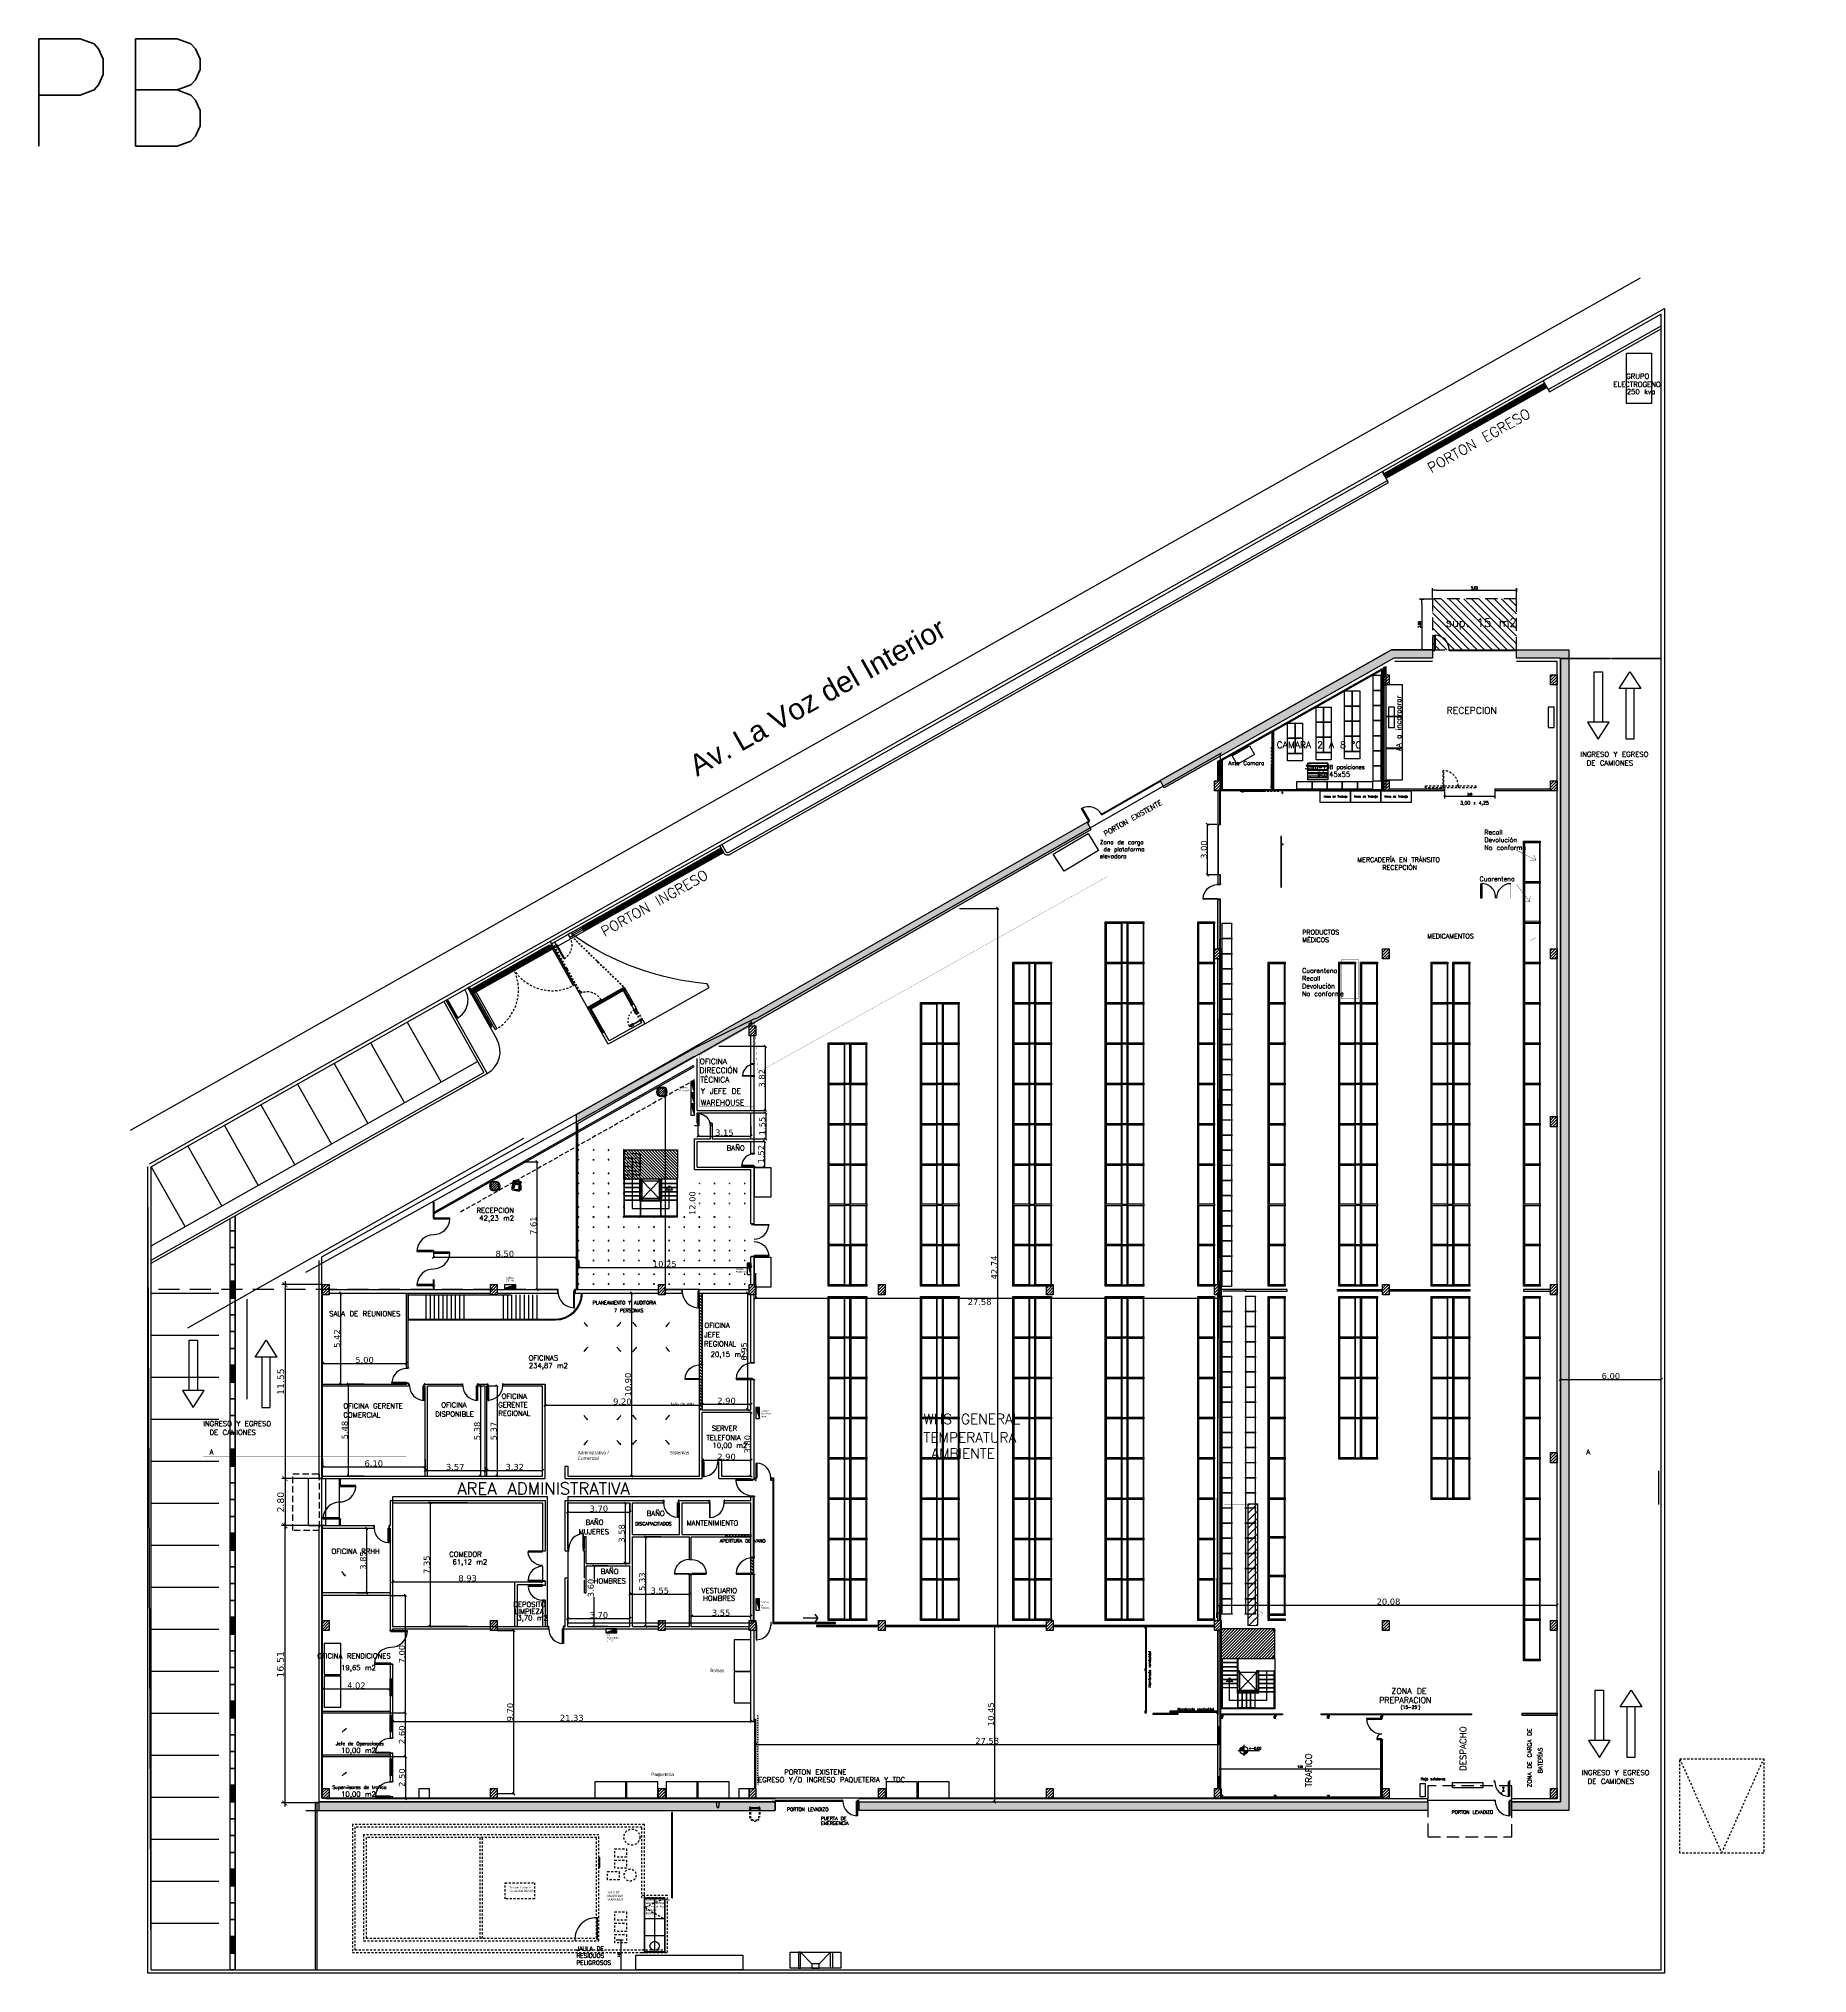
# Model space of a CAD drawing. Header units: millimetres. Extents: x 403 to 619, y 594 to 709.
# Drawn here: x 402.6 to 507.9, y 594.2 to 709.4 of the extents above; entities that cross this region are included whole.
import ezdxf

# ---------------------------------------------------------------- set-up
doc = ezdxf.new("R2010")
doc.units = ezdxf.units.MM
for name, pattern in [('ACAD_ISO07W100', [3, 0, -3]), ('AM_ISO08W050x2', [9, 6, -0.75, 1.5, -0.75]), ('HIDDEN', [9.525, 6.35, -3.175]), ('HIDDEN2', [0.1875, 0.125, -0.0625])]:
    doc.linetypes.add(name, pattern=pattern)
for name, color, linetype in [('001', 1, 'Continuous'), ('100-COTAS', 7, 'Continuous'), ('A-CARP', 2, 'Continuous'), ('BASTIDOR', 5, 'Continuous'), ('Capa 1', 7, 'Continuous'), ('Carpinterias', 5, 'Continuous'), ('Cortina Frigorífica', 252, 'Continuous'), ('COTAS', 6, 'Continuous'), ('Durlock', 30, 'Continuous'), ('E_Tab', 160, 'Continuous'), ('EQUIPAMIENTO', 1, 'Continuous'), ('Estructura', 5, 'Continuous'), ('Estructura metàlica', 3, 'Continuous'), ('Hatch', 252, 'Continuous'), ('Hatch ANMAT', 252, 'Continuous'), ('HATCH MINISTERIO', 252, 'Continuous'), ('LARGUERO', 30, 'Continuous'), ('Leyendas', 151, 'Continuous'), ('Lìnea de corte', 5, 'AM_ISO08W050x2'), ('Mobiliario', 8, 'Continuous'), ('Parantes', 1, 'Continuous'), ('Parantes alambrado', 3, 'Continuous'), ('PROYECCIONES', 252, 'HIDDEN2'), ('PUNTERA', 252, 'Continuous'), ('RAYADO', 253, 'Continuous'), ('Rejas', 3, 'Continuous'), ('Rotulo', 5, 'Continuous'), ('sirena', 32, 'Continuous'), ('SOLICITACIONES ANMAT', 1, 'Continuous'), ('Texto ANMAT', 141, 'Continuous'), ('UB', 1, 'Continuous'), ('VISTAS', 7, 'Continuous')]:
    doc.layers.add(name, color=color, linetype=linetype)
doc.layers.add('01-HATCH PAREDES 7070', color=254, linetype='Continuous', true_color=0xe6e6e6)
for name, color, linetype, lineweight in [('9-Textos', 251, 'Continuous', 18), ('ED - Carpinterias', 2, 'Continuous', 9), ('Muros', 1, 'Continuous', 25)]:
    doc.layers.add(name, color=color, linetype=linetype, lineweight=lineweight)
doc.styles.add('ARIAL', font='verdana.ttf')
doc.styles.add('Cotas Parciales', font='micross.ttf')
doc.styles.add('Notas', font='arial.ttf', dxfattribs={"height": 0.1})
doc.styles.add('RR', font='ROMANS.shx', dxfattribs={"width": 0.8})
doc.styles.get("Standard").update_dxf_attribs({"font": 'txt.shx'})
doc.dimstyles.new('200', dxfattribs={"dimscale": 0.2, "dimtxt": 1.8, "dimasz": 0.7, "dimexe": 0, "dimexo": 0.1, "dimgap": 0.08, "dimtad": 1, "dimzin": 5, "dimdsep": 46, "dimtxsty": 'ARIAL', "dimblk": 'OBLIQUE', "dimcen": -0.2, "dimdle": 0.05, "dimclrd": 1, "dimclre": 252, "dimclrt": 1, "dimadec": 3, "dimazin": 0, "dimtfac": 1, "dimtix": 1, "dimtmove": 2, "dimatfit": 3, "dimldrblk": 'NONE', "dimfxl": 0, "dimtolj": 1, "dimtzin": 5, "dimlwd": -1, "dimarcsym": 0})
doc.dimstyles.new('COTAS_100', dxfattribs={"dimtxt": 0.4, "dimasz": 0.3, "dimexe": 0.2, "dimexo": 0.05, "dimgap": 0.05, "dimtad": 1, "dimzin": 1, "dimdsep": 46, "dimtxsty": 'ARIAL', "dimblk": 'ARCHTICK', "dimcen": 0.2, "dimdle": 0.2, "dimclrd": 151, "dimclre": 252, "dimclrt": 2, "dimaunit": 1, "dimadec": 0, "dimazin": 0, "dimtfac": 1, "dimtmove": 0, "dimatfit": 3, "dimfxl": 1, "dimarcsym": 0})
doc.dimstyles.new('n-cota75', dxfattribs={"dimscale": 0.75, "dimtxt": 0.15, "dimasz": 0.1, "dimexe": 0.18, "dimexo": 0.0625, "dimgap": 0.09, "dimtad": 1, "dimzin": 4, "dimdsep": 46, "dimtxsty": 'RR', "dimblk1": 'COTA_N', "dimblk2": 'COTA_N', "dimsah": 1, "dimcen": 0.09, "dimclrd": 15, "dimclre": 8, "dimclrt": 256, "dimadec": 0, "dimazin": 0, "dimtfac": 1, "dimtix": 1, "dimtmove": 0, "dimatfit": 3, "dimldrblk": 'COTA_N', "dimfxl": 1, "dimtolj": 1, "dimtzin": 0, "dimarcsym": 0})

# ---------------------------------------------------------------- blocks, each defined once
blk = doc.blocks.new('P 0.70m')
at = {"layer": 'A-CARP', "color": 252, "linetype": 'HIDDEN2', "ltscale": 0.01}
for p, q in [((572.578927, 158.95551), (572.563927, 158.95551)), ((572.628927, 158.95551), (572.643927, 158.95551)), ((572.533927, 158.92551), (572.533927, 158.767811)), ((572.539927, 158.90351), (572.539927, 158.767811)), ((572.667927, 158.90351), (572.667927, 158.767811)), ((572.673927, 158.92551), (572.673927, 158.767811))]:
    blk.add_line(p, q, dxfattribs=at)
for points in [[(572.583927, 158.974536), (572.583927, 158.896484), (572.578927, 158.896484), (572.578927, 158.974536)], [(572.623927, 158.295941), (572.583927, 158.295941), (572.583927, 159.035941), (572.623927, 159.035941)], [(572.623927, 158.974536), (572.623927, 158.896484), (572.628927, 158.896484), (572.628927, 158.974536)]]:
    blk.add_lwpolyline(points, close=True, dxfattribs=at)
for points in [[(572.733927, 158.315941), (572.733927, 159.015941)], [(572.539927, 158.767811), (572.533927, 158.767811)], [(572.563927, 158.91551), (572.578927, 158.91551)], [(572.643927, 158.91551), (572.628927, 158.91551)], [(572.667927, 158.767811), (572.673927, 158.767811)]]:
    blk.add_lwpolyline(points, dxfattribs=at)
for centre, radius, start, end in [((572.583927, 158.295941), 0.74, 90, 180), ((572.563927, 158.92551), 0.03, 90, 180), ((572.643927, 158.92551), 0.03, 360, 90), ((572.563927, 158.88551), 0.03, 90, 143.130102), ((572.643927, 158.88551), 0.03, 36.869898, 90)]:
    blk.add_arc(centre, radius, start, end, dxfattribs=at)
at = {"layer": 'ED - Carpinterias'}
for p, q in [((571.924358, 158.340941), (571.924358, 158.355941)), ((571.924358, 158.290941), (571.924358, 158.275941)), ((571.954358, 158.385941), (572.112057, 158.385941)), ((571.954358, 158.245941), (572.112057, 158.245941)), ((571.976358, 158.379941), (572.112057, 158.379941)), ((571.976358, 158.251941), (572.112057, 158.251941))]:
    blk.add_line(p, q, dxfattribs=at)
for points in [[(572.733927, 159.065941), (572.583927, 159.065941), (572.583927, 159.035941), (572.623927, 159.035941), (572.623927, 159.015941), (572.733927, 159.015941)], [(572.583927, 158.335941), (572.583927, 158.295941), (571.843927, 158.295941), (571.843927, 158.335941)], [(571.905331, 158.335941), (571.983384, 158.335941), (571.983384, 158.340941), (571.905331, 158.340941)], [(571.905331, 158.295941), (571.983384, 158.295941), (571.983384, 158.290941), (571.905331, 158.290941)], [(572.733927, 158.265941), (572.583927, 158.265941), (572.583927, 158.295941), (572.623927, 158.295941), (572.623927, 158.315941), (572.733927, 158.315941)]]:
    blk.add_lwpolyline(points, close=True, dxfattribs=at)
for points in [[(571.964358, 158.355941), (571.964358, 158.340941)], [(571.964358, 158.275941), (571.964358, 158.290941)], [(572.112057, 158.379941), (572.112057, 158.385941)], [(572.112057, 158.251941), (572.112057, 158.245941)]]:
    blk.add_lwpolyline(points, dxfattribs=at)
for centre, start, end in [((571.954358, 158.355941), 90, 180), ((571.954358, 158.275941), 180, 270), ((571.994358, 158.355941), 126.869898, 180), ((571.994358, 158.275941), 180, 233.130102)]:
    blk.add_arc(centre, 0.03, start, end, dxfattribs=at)
blk = doc.blocks.new('A$C3E6B7836')
h = blk.add_hatch()
h.set_pattern_fill('ANSI31', color=256, style=0)
h.set_pattern_definition([(45, (-13.37838, -34.88476), (-0.08838835, 0.08838835), [])])
h.paths.add_polyline_path([(-0.2, -0.3), (-0.2, 0.3), (0.2, 0.3), (0.2, -0.3)])
blk.add_lwpolyline([(-0.2, -0.3), (-0.2, 0.3), (0.2, 0.3), (0.2, -0.3), (-0.2, -0.3)])
blk = doc.blocks.new('A$C27C67A46')
at = {"color": 1}
for points in [[(-0.15, 0), (-0.15, 0.03), (-0.16, 0.03), (-0.16, -0.01), (0.01, -0.01), (0.01, 0.03), (0, 0.03), (0, 0), (-0.15, 0)], [(0.88, -0.01), (-0.1, -0.01), (-0.1, -0.06), (0.88, -0.06), (0.88, -0.01)], [(-1.08, -1.99), (-0.1, -1.99), (-0.1, -1.94), (-1.08, -1.94), (-1.08, -1.99)], [(-0.15, -2), (-0.15, -2.03), (-0.16, -2.03), (-0.16, -1.99), (0.01, -1.99), (0.01, -2.03), (0, -2.03), (0, -2), (-0.15, -2)]]:
    blk.add_lwpolyline(points, dxfattribs=at)
for centre, start, end in [((-0.1, -1.99), 90, 177.0793), ((-0.1, -0.01), 270, 357.0793)]:
    blk.add_arc(centre, 0.981, start, end, dxfattribs=at)
blk = doc.blocks.new('A$C16405367')
at = {"color": 1}
for points in [[(0.92, 0.87), (0.92, 0), (0.87, 0), (0.87, 0.87), (0.92, 0.87)], [(0.93, 1.02), (0.96, 1.02), (0.96, 1.03), (0.92, 1.03), (0.92, 0.86), (0.96, 0.86), (0.96, 0.87), (0.93, 0.87), (0.93, 1.02)]]:
    blk.add_lwpolyline(points, dxfattribs=at)
blk.add_arc((0.92, 0.87), 0.871, 180, 266.7108, dxfattribs=at)
blk = doc.blocks.new('A$C66EF1AA0')
at = {"color": 1}
for points in [[(-0.9, -0.15), (-0.93, -0.15), (-0.93, -0.16), (-0.89, -0.16), (-0.89, 0.01), (-0.93, 0.01), (-0.93, 0), (-0.9, 0), (-0.9, -0.15)], [(-0.01, 0), (-0.01, 0.87), (-0.06, 0.87), (-0.06, 0), (-0.01, 0)], [(0, -0.15), (0.03, -0.15), (0.03, -0.16), (-0.01, -0.16), (-0.01, 0.01), (0.03, 0.01), (0.03, 0), (0, 0), (0, -0.15)]]:
    blk.add_lwpolyline(points, dxfattribs=at)
blk.add_arc((-0.01, 0), 0.871, 93.2892, 180, dxfattribs=at)
blk = doc.blocks.new('A$C40E93E74')
at = {"color": 1}
for points in [[(-0.88, 0.01), (0.1, 0.01), (0.1, 0.06), (-0.88, 0.06), (-0.88, 0.01)], [(0, 1), (0, 1.03), (-0.01, 1.03), (-0.01, 0.99), (0.21, 0.99), (0.21, 1.03), (0.2, 1.03), (0.2, 1), (0, 1)], [(0, 0), (0, -0.03), (-0.01, -0.03), (-0.01, 0.01), (0.21, 0.01), (0.21, -0.03), (0.2, -0.03), (0.2, 0), (0, 0)]]:
    blk.add_lwpolyline(points, dxfattribs=at)
blk.add_arc((0.1, 0.01), 0.981, 90, 177.0793, dxfattribs=at)
blk = doc.blocks.new('A$C6DA61789')
at = {"color": 1}
for points in [[(0, 0), (0, 0.03), (-0.01, 0.03), (-0.01, -0.01), (0.06, -0.01), (0.06, 0.03), (0.05, 0.03), (0.05, 0), (0, 0)], [(0.98, -0.01), (0, -0.01), (0, -0.06), (0.98, -0.06), (0.98, -0.01)], [(-0.98, -1.99), (0, -1.99), (0, -1.94), (-0.98, -1.94), (-0.98, -1.99)], [(0, -2), (0, -2.03), (-0.01, -2.03), (-0.01, -1.99), (0.06, -1.99), (0.06, -2.03), (0.05, -2.03), (0.05, -2), (0, -2)]]:
    blk.add_lwpolyline(points, dxfattribs=at)
for centre, start, end in [((0, -1.99), 90, 177.0793), ((0, -0.01), 270, 357.0793)]:
    blk.add_arc(centre, 0.981, start, end, dxfattribs=at)
blk = doc.blocks.new('A$C2A2B4420')
at = {"color": 1}
for points in [[(0, 0), (0, 0.03), (0.01, 0.03), (0.01, -0.01), (-0.11, -0.01), (-0.11, 0.03), (-0.1, 0.03), (-0.1, 0), (0, 0)], [(-0.1, -0.89), (-0.97, -0.89), (-0.97, -0.84), (-0.1, -0.84), (-0.1, -0.89)], [(0, -0.9), (0, -0.93), (0.01, -0.93), (0.01, -0.89), (-0.11, -0.89), (-0.11, -0.93), (-0.1, -0.93), (-0.1, -0.9), (0, -0.9)]]:
    blk.add_lwpolyline(points, dxfattribs=at)
blk.add_arc((-0.1, -0.89), 0.871, 90, 176.7108, dxfattribs=at)
blk = doc.blocks.new('A$C03681B39')
at = {"layer": 'Parantes'}
h = blk.add_hatch(dxfattribs=at)
h.set_pattern_fill('ANSI31', color=256, style=0)
h.set_pattern_definition([(45, (-954.46899, -298.59024), (-0.088388348, 0.088388348), [])])
h.paths.add_polyline_path([(1.75, -3.199964), (0, -3.2), (0, 0), (1.75, 0), (1.75, -2.2)])
at = {"layer": 'VISTAS'}
h = blk.add_hatch(dxfattribs=at)
h.set_pattern_fill('ANSI31', color=1, scale=0.25, style=0)
h.set_pattern_definition([(45, (-951.96899, -299.590128), (-0.0220970869, 0.0220970869), [])])
edge = h.paths.add_edge_path()
edge.add_line((2.5, -1.09993), (2.5, -0.99993))
edge.add_line((2.5, -0.99993), (2.6, -0.99993))
edge.add_line((2.6, -0.99993), (2.6, -1.09993))
edge.add_line((2.6, -1.09993), (2.497312, -1.09993))
h = blk.add_hatch(dxfattribs=at)
h.set_pattern_fill('ANSI31', color=1, scale=0.25, style=0)
h.set_pattern_definition([(45, (-950.82168, -299.590128), (-0.0220970869, 0.0220970869), [])])
edge = h.paths.add_edge_path()
edge.add_line((3.647312, -1.09993), (3.647312, -0.99993))
edge.add_line((3.647312, -0.99993), (3.747312, -0.99993))
edge.add_line((3.747312, -0.99993), (3.747312, -1.09993))
edge.add_line((3.747312, -1.09993), (3.644624, -1.09993))
h = blk.add_hatch(dxfattribs=at)
h.set_pattern_fill('ANSI31', color=1, scale=0.25, style=0)
h.set_pattern_definition([(45, (-951.96899, -300.69009), (-0.0220970869, 0.0220970869), [])])
edge = h.paths.add_edge_path()
edge.add_line((2.5, -2.199894), (2.5, -2.099894))
edge.add_line((2.5, -2.099894), (2.6, -2.099894))
edge.add_line((2.6, -2.099894), (2.6, -2.199894))
edge.add_line((2.6, -2.199894), (2.497312, -2.199894))
h = blk.add_hatch(dxfattribs=at)
h.set_pattern_fill('ANSI31', color=1, scale=0.25, style=0)
h.set_pattern_definition([(45, (-950.82168, -300.69009), (-0.0220970869, 0.0220970869), [])])
edge = h.paths.add_edge_path()
edge.add_line((3.647312, -2.199894), (3.647312, -2.099894))
edge.add_line((3.647312, -2.099894), (3.747312, -2.099894))
edge.add_line((3.747312, -2.099894), (3.747312, -2.199894))
edge.add_line((3.747312, -2.199894), (3.644624, -2.199894))
h = blk.add_hatch(dxfattribs=at)
h.set_pattern_fill('ANSI31', color=1, scale=0.25, style=0)
h.set_pattern_definition([(45, (-954.466303, -301.690198), (-0.0220970869, 0.0220970869), [])])
edge = h.paths.add_edge_path()
edge.add_line((0.002688, -3.2), (0.002688, -3.1))
edge.add_line((0.002688, -3.1), (0.102688, -3.1))
edge.add_line((0.102688, -3.1), (0.102688, -3.2))
edge.add_line((0.102688, -3.2), (0, -3.2))
h = blk.add_hatch(dxfattribs=at)
h.set_pattern_fill('ANSI31', color=1, scale=0.25, style=0)
h.set_pattern_definition([(45, (-952.81899, -301.690162), (-0.0220970869, 0.0220970869), [])])
edge = h.paths.add_edge_path()
edge.add_line((1.65, -3.199964), (1.65, -3.099964))
edge.add_line((1.65, -3.099964), (1.75, -3.099964))
edge.add_line((1.75, -3.099964), (1.75, -3.199964))
edge.add_line((1.75, -3.199964), (1.647312, -3.199964))
at = {"layer": 'Parantes'}
blk.add_lwpolyline([(1.75, -3.199964), (0, -3.2), (0, 0), (1.75, 0), (1.75, -2.2), (1.75, -2.2), (1.75, -3.199964)], dxfattribs=at)
at = {"layer": 'Parantes', "color": 2}
for points in [[(3.75, -0.99993), (4.75, -0.99993), (4.75, 0.00007), (3.75, 0.00007), (3.75, -0.049966)], [(3.75, -0.94993), (3.75, -0.99993)], [(4.7, -2.19993), (4.75, -2.19993), (4.75, -0.99993), (3.75, -0.99993), (3.75, -2.19993)], [(3.75, -3.19993), (4.75, -3.19993), (4.75, -2.19993), (4.7, -2.19993)], [(3.75, -2.19993), (3.8, -2.19993)], [(3.8, -2.19993), (3.75, -2.19993), (3.75, -3.19993)]]:
    blk.add_lwpolyline(points, dxfattribs=at)
at = {"layer": 'Parantes', "color": 1}
for points in [[(2.5, -1.09993), (2.5, -0.99993), (2.6, -0.99993), (2.6, -1.09993), (2.497312, -1.09993), (2.497312, -1.09993)], [(3.647312, -1.09993), (3.647312, -0.99993), (3.747312, -0.99993), (3.747312, -1.09993), (3.644624, -1.09993), (3.644624, -1.09993)], [(2.5, -2.199894), (2.5, -2.099894), (2.6, -2.099894), (2.6, -2.199894), (2.497312, -2.199894), (2.497312, -2.199894)], [(3.647312, -2.199894), (3.647312, -2.099894), (3.747312, -2.099894), (3.747312, -2.199894), (3.644624, -2.199894), (3.644624, -2.199894)], [(0.002688, -3.2), (0.002688, -3.1), (0.102688, -3.1), (0.102688, -3.2), (0, -3.2), (0, -3.2)], [(1.652688, -3.199964), (1.652688, -3.099964), (1.752688, -3.099964), (1.752688, -3.199964), (1.65, -3.199964), (1.65, -3.199964)]]:
    blk.add_lwpolyline(points, dxfattribs=at)
at = {"layer": 'VISTAS', "color": 2}
for points in [[(1.752688, -3.199964), (4.75, -3.199894), (4.75, 0.000036), (1.75, 0.00007), (1.75, -0.049966), (4.7, -0.049966), (4.7, -3.149966), (2.5, -3.149966), (2.5, -3.199964)], [(1.75, 0.00007), (1.75, -0.99993), (2, -0.99993), (2, 0.00007), (1.75, 0.00007)], [(2, 0.00007), (2, -0.99993), (2.25, -0.99993), (2.25, 0.00007), (2, 0.00007)], [(2.25, 0.00007), (2.25, -0.99993), (2.5, -0.99993), (2.5, 0.00007), (2.25, 0.00007)], [(2.5, 0.00007), (2.5, -0.99993), (2.75, -0.99993), (2.75, 0.00007), (2.5, 0.00007)], [(2.75, 0.00007), (2.75, -0.99993), (3, -0.99993), (3, 0.00007), (2.75, 0.00007)], [(3, 0.00007), (3, -0.99993), (3.25, -0.99993), (3.25, 0.00007), (3, 0.00007)], [(3.25, 0.00007), (3.25, -0.99993), (3.5, -0.99993), (3.5, 0.00007), (3.25, 0.00007)], [(2.5, -2.199894), (3.75, -2.19993), (3.75, -0.99993), (1.75, -0.99993), (1.75, -0.94993), (3.8, -0.94993), (3.8, -2.24993), (2.5, -2.249821), (2.5, -2.2)], [(3.8, -1.24993), (4.7, -1.24993), (4.7, -0.99993), (3.8, -0.99993), (3.8, -1.24993)], [(2.5, -2.19993), (2.5, -3.19993), (2.75, -3.19993), (2.75, -2.19993), (2.5, -2.19993)], [(2.75, -2.19993), (2.75, -3.19993), (3, -3.19993), (3, -2.19993), (2.75, -2.19993)], [(3, -2.19993), (3, -3.19993), (3.25, -3.19993), (3.25, -2.19993), (3, -2.19993)], [(3.25, -2.19993), (3.25, -3.19993), (3.5, -3.19993), (3.5, -2.19993), (3.25, -2.19993)], [(3.5, -2.19993), (3.5, -3.19993), (3.75, -3.19993), (3.75, -2.19993), (3.5, -2.19993)], [(3.8, -1.49993), (4.7, -1.49993), (4.7, -1.24993), (3.8, -1.24993), (3.8, -1.49993)], [(3.8, -1.74993), (4.7, -1.74993), (4.7, -1.49993), (3.8, -1.49993), (3.8, -1.74993)], [(3.8, -1.99993), (4.7, -1.99993), (4.7, -1.74993), (3.8, -1.74993), (3.8, -1.99993)]]:
    blk.add_lwpolyline(points, dxfattribs=at)
at = {"layer": 'VISTAS', "color": 1}
for points in [[(2.5, -2.69993), (2.5, -2.69993), (4.25, -2.699959), (4.25, -0.499959), (2.9, -0.499959)], [(2.9, -0.499959), (3.13, -0.299966)], [(2.9, -0.499959), (3.13, -0.69993)], [(3.13, -0.69993), (3.13, -0.299966)]]:
    blk.add_lwpolyline(points, dxfattribs=at)
at = {"layer": 'VISTAS'}
for points in [[(2.6, -2.099894), (2.6, -1.09993), (3.644624, -1.09993), (3.647312, -2.099894), (2.6, -2.099894)], [(2.6, -2.099894), (3.644624, -1.09993)], [(2.6, -1.09993), (3.647312, -2.099894)]]:
    blk.add_lwpolyline(points, dxfattribs=at)
blk = doc.blocks.new('A$C040676C0')
at = {"color": 253}
for points in [[(0, -3), (0, 0), (0.5, 0), (0.5, -3), (0, -3)], [(-0.4, -3), (0.25, -4), (0.9, -3), (-0.4, -3)]]:
    blk.add_lwpolyline(points, dxfattribs=at)
blk = doc.blocks.new('A$C158D03BC')
at = {"layer": 'Parantes'}
for points in [[(0, 0.9), (0.0335, 0.9), (0.0335, 0.898), (0.002, 0.898), (0.002, 0.8675), (0, 0.8675), (0, 0.9)], [(0, 0), (0.0335, 0), (0.0335, 0.002), (0.002, 0.002), (0.002, 0.0325), (0, 0.0325), (0, 0)], [(0.6, 0.9), (0.6, 0.8665), (0.598, 0.8665), (0.598, 0.898), (0.5675, 0.898), (0.5675, 0.9), (0.6, 0.9)], [(0.6, 0), (0.6, 0.0335), (0.598, 0.0335), (0.598, 0.002), (0.5675, 0.002), (0.5675, 0), (0.6, 0)]]:
    blk.add_lwpolyline(points, dxfattribs=at)
blk = doc.blocks.new('24561')
at = {"layer": 'Mobiliario', "extrusion": (0, -1, 0), "elevation": 872.871823}
blk.add_lwpolyline([(127.995422, 628.438857, 0.818521), (138.490141, 518.308803, 0.092289), (330.893339, 468.896709)], format="xyb", dxfattribs=at)
blk = doc.blocks.new('OL-EIN-MCPBL')
at = {"layer": 'Mobiliario', "extrusion": (5.68434e-17, -1, 0), "elevation": -66.131157}
blk.add_lwpolyline([(212.931913, 494.698246, 0.816137), (247.914312, 668.225162, 0.077765), (10.033996, 654.240394)], format="xyb", dxfattribs=at)
at = {"layer": 'Mobiliario'}
blk.add_blockref('24561', (-117.961425, 939.00298, 25.801537), dxfattribs=at)
blk = doc.blocks.new('A$C17A91D92')
at = {"color": 1}
for points in [[(0, 0.01), (-0.87, 0.01), (-0.87, 0.06), (0, 0.06), (0, 0.01)], [(0.15, 0.9), (0.15, 0.93), (0.16, 0.93), (0.16, 0.89), (-0.01, 0.89), (-0.01, 0.93), (0, 0.93), (0, 0.9), (0.15, 0.9)], [(0.15, 0), (0.15, -0.03), (0.16, -0.03), (0.16, 0.01), (-0.01, 0.01), (-0.01, -0.03), (0, -0.03), (0, 0), (0.15, 0)]]:
    blk.add_lwpolyline(points, dxfattribs=at)
blk.add_arc((0, 0.01), 0.871, 90, 176.7108, dxfattribs=at)
blk = doc.blocks.new('Silla060')
at = {"layer": '001', "color": 251}
for p, q in [((0.039664, 0.225232), (0.4374, 0.191038)), ((0.10497, 0.276777), (0.100784, 0.230265)), ((0.417834, 0.201733), (0.100784, 0.230265)), ((0.421502, 0.242482), (0.10497, 0.276777)), ((0.400138, 0.132351), (0.106019, 0.14958)), ((0.400138, 0.132351), (0.400138, -0.132351)), ((0.421502, 0.242482), (0.417834, 0.201733)), ((0.4374, 0.191038), (0.4374, -0.191038)), ((0.4374, 0.166793), (0.466041, 0.163932)), ((0.4374, 0.139793), (0.470398, 0.136497)), ((0.458788, 0.201265), (0.561447, 0.256371)), ((0.485695, 0.154993), (0.55055, 0.180007)), ((0.561447, 0.256371), (0.574393, 0.256371)), ((0.039664, -0.225232), (0.4374, -0.191038)), ((0.417834, -0.201733), (0.100784, -0.230265)), ((0.10497, -0.276777), (0.100784, -0.230265)), ((0.421502, -0.242482), (0.10497, -0.276777)), ((0.400138, -0.132351), (0.106019, -0.14958)), ((0.421502, -0.242482), (0.417834, -0.201733)), ((0.4374, -0.139793), (0.470398, -0.136497)), ((0.4374, -0.166793), (0.466041, -0.163932)), ((0.458788, -0.201265), (0.561447, -0.256371)), ((0.485695, -0.154993), (0.55055, -0.180007)), ((0.561447, -0.256371), (0.574393, -0.256371))]:
    blk.add_line(p, q, dxfattribs=at)
for centre, radius, start, end in [((2.659492, 0), 2.629492, 175.086252, 184.913748), ((2.659492, 0), 2.55785, 176.647497, 183.352503), ((-0.477512, 0), 0.957687, 347.868407, 12.131593), ((-0.477512, 0), 0.975598, 350.858672, 9.141328), ((-0.446895, 0), 1.013557, 349.770025, 10.229975), ((-0.446895, 0), 1.040423, 345.734815, 14.265185), ((0.011211, 0), 0.618789, 335.524089, 24.475911)]:
    blk.add_arc(centre, radius, start, end, dxfattribs=at)
blk = doc.blocks.new('A$C258F5DB7')
at = {"color": 1}
for points in [[(-0.9, 0), (-0.93, 0), (-0.93, 0.01), (-0.89, 0.01), (-0.89, -0.06), (-0.93, -0.06), (-0.93, -0.05), (-0.9, -0.05), (-0.9, 0)], [(0, 0), (0.03, 0), (0.03, 0.01), (-0.01, 0.01), (-0.01, -0.06), (0.03, -0.06), (0.03, -0.05), (0, -0.05), (0, 0)], [(-0.01, -0.05), (-0.01, -0.92), (-0.06, -0.92), (-0.06, -0.05), (-0.01, -0.05)]]:
    blk.add_lwpolyline(points, dxfattribs=at)
blk.add_arc((-0.01, -0.05), 0.871, 180, 266.7108, dxfattribs=at)
blk = doc.blocks.new('A$C0587192B')
at = {"color": 252}
for p, q in [((0.05, -0.1), (0.25, -0.1)), ((0.05, -0.15), (0.25, -0.15)), ((0.05, -0.2), (0.25, -0.2)), ((0.05, -0.25), (0.25, -0.25)), ((0.05, -0.3), (0.25, -0.3)), ((0.05, -0.35), (0.25, -0.35)), ((0.05, -0.4), (0.25, -0.4)), ((0.05, -0.45), (0.25, -0.45)), ((0.05, -0.5), (0.25, -0.5)), ((0.05, -0.55), (0.25, -0.55)), ((0.05, -0.6), (0.25, -0.6)), ((0.05, -0.65), (0.25, -0.65)), ((0.05, -0.7), (0.25, -0.7)), ((0.05, -0.75), (0.25, -0.75)), ((0.05, -0.8), (0.25, -0.8)), ((0.05, -0.85), (0.25, -0.85)), ((0.05, -0.9), (0.25, -0.9))]:
    blk.add_line(p, q, dxfattribs=at)
blk.add_lwpolyline([(0, -1), (0, 0), (0.3, 0), (0.3, -1), (0, -1)], dxfattribs=at)
blk.add_lwpolyline([(0.05, -0.95), (0.05, -0.05), (0.25, -0.05), (0.25, -0.95)], close=True, dxfattribs=at)
blk = doc.blocks.new('tablero')
at = {"layer": 'E_Tab'}
h = blk.add_hatch(color=10, dxfattribs=at)
h.dxf.hatch_style = 1
h.paths.add_polyline_path([(-151.86, -87), (-152.08, -87), (-151.86, -87.67)])
at = {"layer": 'E_Tab', "color": 10}
blk.add_line((-152.08, -87), (-151.86, -87.67), dxfattribs=at)
blk.add_lwpolyline([(-151.86, -87), (-152.08, -87), (-152.08, -87.67), (-151.86, -87.67)], close=True, dxfattribs=at)
blk = doc.blocks.new('pallet')
at = {"layer": 'EQUIPAMIENTO', "color": 8}
for points in [[(3949.206319, 1800.14648), (3950.206319, 1800.14648), (3950.206319, 1798.94648), (3949.206319, 1798.94648)], [(3949.206319, 1800.14648), (3949.206319, 1798.94648), (3949.356319, 1798.94648), (3949.356319, 1800.14648)], [(3949.431595, 1800.14648), (3949.431595, 1798.94648), (3949.581595, 1798.94648), (3949.581595, 1800.14648)], [(3949.781319, 1800.14648), (3949.781319, 1798.94648), (3949.631319, 1798.94648), (3949.631319, 1800.14648)], [(3949.981043, 1800.14648), (3949.981043, 1798.94648), (3949.831043, 1798.94648), (3949.831043, 1800.14648)], [(3950.206319, 1800.14648), (3950.206319, 1798.94648), (3950.056319, 1798.94648), (3950.056319, 1800.14648)]]:
    blk.add_lwpolyline(points, close=True, dxfattribs=at)
for points in [[(3949.206319, 1799.99648), (3949.206319, 1800.14648), (3950.206319, 1800.14648), (3950.206319, 1799.99648)], [(3950.206319, 1799.09648), (3950.206319, 1798.94648), (3949.206319, 1798.94648), (3949.206319, 1799.09648)], [(3949.431595, 1799.99648), (3949.356319, 1799.99648)], [(3949.356319, 1799.09648), (3949.431595, 1799.09648)], [(3949.631319, 1799.99648), (3949.581595, 1799.99648)], [(3949.581595, 1799.09648), (3949.631319, 1799.09648)], [(3949.831043, 1799.99648), (3949.781319, 1799.99648)], [(3949.781319, 1799.09648), (3949.831043, 1799.09648)], [(3950.056319, 1799.99648), (3949.981043, 1799.99648)], [(3949.981043, 1799.09648), (3950.056319, 1799.09648)]]:
    blk.add_lwpolyline(points, dxfattribs=at)
blk = doc.blocks.new('_OBLIQUE')
at = {"color": 0, "linetype": 'ByBlock', "ltscale": 0.05}
blk.add_line((-0.5, -0.5), (0.5, 0.5), dxfattribs=at)
blk = doc.blocks.new('*D44')
at = {"layer": 'COTAS', "color": 1}
blk.add_line((472.886214, 616.143364), (492.986214, 616.143364), dxfattribs=at)
at = {"layer": 'COTAS', "color": 252, "lineweight": -2}
for p, q in [((472.896214, 615.240915), (472.896214, 616.143364)), ((492.976214, 615.240915), (492.976214, 616.143364))]:
    blk.add_line(p, q, dxfattribs=at)
at = {"layer": 'Defpoints', "color": 0}
for p in [(472.896214, 615.220915), (492.976214, 616.143364), (492.976214, 615.220915)]:
    blk.add_point(p, dxfattribs=at)
at = {"layer": 'COTAS', "color": 1, "xscale": 0.14, "yscale": 0.14, "zscale": 0.14, "rotation": 180}
blk.add_blockref('_OBLIQUE', (472.896214, 616.143364), dxfattribs=at)
at = {"layer": 'COTAS', "color": 1, "xscale": 0.14, "yscale": 0.14, "zscale": 0.14}
blk.add_blockref('_OBLIQUE', (492.976214, 616.143364), dxfattribs=at)
at = {"layer": 'COTAS', "color": 1, "insert": (482.936214, 616.347644), "char_height": 0.36, "attachment_point": 5, "style": 'ARIAL'}
blk.add_mtext('\\A1;20.08', dxfattribs=at)
blk = doc.blocks.new('_None')
blk = doc.blocks.new('*D45')
at = {"layer": 'COTAS', "color": 252, "lineweight": -2}
for p, q in [((457.396214, 657.614409), (459.660924, 657.614409)), ((457.796214, 614.870915), (459.660924, 614.870915))]:
    blk.add_line(p, q, dxfattribs=at)
at = {"layer": 'COTAS', "color": 1}
blk.add_line((459.660924, 657.624409), (459.660924, 614.860915), dxfattribs=at)
at = {"layer": 'Defpoints', "color": 0}
for p in [(457.376214, 657.614409), (457.776214, 614.870915), (459.660924, 614.870915)]:
    blk.add_point(p, dxfattribs=at)
at = {"layer": 'COTAS', "color": 1, "xscale": 0.14, "yscale": 0.14, "zscale": 0.14}
for p, rotation in [((459.660924, 657.614409), 90), ((459.660924, 614.870915), 270)]:
    blk.add_blockref('_OBLIQUE', p, dxfattribs=dict(at, rotation=rotation))
at = {"layer": 'COTAS', "color": 1, "insert": (459.461144, 636.242662), "char_height": 0.36, "attachment_point": 5, "rotation": 90, "style": 'ARIAL'}
blk.add_mtext('\\A1;42.74', dxfattribs=at)
blk = doc.blocks.new('*D46')
at = {"layer": 'COTAS', "color": 252, "lineweight": -2}
for p, q in [((445.256214, 609.330915), (445.256214, 607.850428)), ((472.836214, 608.890915), (472.836214, 607.850428))]:
    blk.add_line(p, q, dxfattribs=at)
at = {"layer": 'COTAS', "color": 1}
blk.add_line((445.246214, 607.850428), (472.846214, 607.850428), dxfattribs=at)
at = {"layer": 'Defpoints', "color": 0}
for p in [(445.256214, 609.350915), (472.836214, 608.910915), (472.836214, 607.850428)]:
    blk.add_point(p, dxfattribs=at)
at = {"layer": 'COTAS', "color": 1, "xscale": 0.14, "yscale": 0.14, "zscale": 0.14, "rotation": 180}
blk.add_blockref('_OBLIQUE', (445.256214, 607.850428), dxfattribs=at)
at = {"layer": 'COTAS', "color": 1, "xscale": 0.14, "yscale": 0.14, "zscale": 0.14}
blk.add_blockref('_OBLIQUE', (472.836214, 607.850428), dxfattribs=at)
at = {"layer": 'COTAS', "color": 1, "insert": (459.046214, 608.054708), "char_height": 0.36, "attachment_point": 5, "style": 'ARIAL'}
blk.add_mtext('\\A1;27.58', dxfattribs=at)
blk = doc.blocks.new('*D47')
at = {"layer": 'COTAS', "color": 252, "lineweight": -2}
for p, q in [((458.748569, 614.870915), (459.475642, 614.870915)), ((458.748569, 604.420915), (459.475642, 604.420915))]:
    blk.add_line(p, q, dxfattribs=at)
at = {"layer": 'COTAS', "color": 1}
blk.add_line((459.475642, 614.880915), (459.475642, 604.410915), dxfattribs=at)
at = {"layer": 'Defpoints', "color": 0}
for p in [(458.728569, 614.870915), (458.728569, 604.420915), (459.475642, 604.420915)]:
    blk.add_point(p, dxfattribs=at)
at = {"layer": 'COTAS', "color": 1, "xscale": 0.14, "yscale": 0.14, "zscale": 0.14}
for p, rotation in [((459.475642, 614.870915), 90), ((459.475642, 604.420915), 270)]:
    blk.add_blockref('_OBLIQUE', p, dxfattribs=dict(at, rotation=rotation))
at = {"layer": 'COTAS', "color": 1, "insert": (459.272082, 609.645915), "char_height": 0.36, "attachment_point": 5, "rotation": 90, "style": 'ARIAL'}
blk.add_mtext('\\A1;10.45', dxfattribs=at)
blk = doc.blocks.new('*D48')
at = {"layer": 'COTAS', "color": 252, "lineweight": -2}
for p, q in [((429.896214, 614.620915), (430.843432, 614.620915)), ((429.896214, 604.920915), (430.843432, 604.920915))]:
    blk.add_line(p, q, dxfattribs=at)
at = {"layer": 'COTAS', "color": 1}
blk.add_line((430.843432, 614.630915), (430.843432, 604.910915), dxfattribs=at)
at = {"layer": 'Defpoints', "color": 0}
for p in [(429.876214, 614.620915), (429.876214, 604.920915), (430.843432, 604.920915)]:
    blk.add_point(p, dxfattribs=at)
at = {"layer": 'COTAS', "color": 1, "xscale": 0.14, "yscale": 0.14, "zscale": 0.14}
for p, rotation in [((430.843432, 614.620915), 90), ((430.843432, 604.920915), 270)]:
    blk.add_blockref('_OBLIQUE', p, dxfattribs=dict(at, rotation=rotation))
at = {"layer": 'COTAS', "color": 1, "insert": (430.639872, 609.770915), "char_height": 0.36, "attachment_point": 5, "rotation": 90, "style": 'ARIAL'}
blk.add_mtext('\\A1;9.70', dxfattribs=at)
blk = doc.blocks.new('*D49')
at = {"layer": 'COTAS', "color": 1}
blk.add_line((423.636214, 609.220915), (444.986214, 609.220915), dxfattribs=at)
at = {"layer": 'COTAS', "color": 252, "lineweight": -2}
for p, q in [((423.646214, 609.115915), (423.646214, 609.220915)), ((444.976214, 609.240915), (444.976214, 609.220915))]:
    blk.add_line(p, q, dxfattribs=at)
at = {"layer": 'Defpoints', "color": 0}
for p in [(423.646214, 609.095915), (444.976214, 609.220915), (444.976214, 609.220915)]:
    blk.add_point(p, dxfattribs=at)
at = {"layer": 'COTAS', "color": 1, "xscale": 0.14, "yscale": 0.14, "zscale": 0.14, "rotation": 180}
blk.add_blockref('_OBLIQUE', (423.646214, 609.220915), dxfattribs=at)
at = {"layer": 'COTAS', "color": 1, "xscale": 0.14, "yscale": 0.14, "zscale": 0.14}
blk.add_blockref('_OBLIQUE', (444.976214, 609.220915), dxfattribs=at)
at = {"layer": 'COTAS', "color": 1, "insert": (434.311214, 609.424475), "char_height": 0.36, "attachment_point": 5, "style": 'ARIAL'}
blk.add_mtext('\\A1;21.33', dxfattribs=at)
blk = doc.blocks.new('*D50')
at = {"layer": 'COTAS', "color": 252, "lineweight": -2}
for p, q in [((423.516214, 607.120915), (424.40698, 607.120915)), ((423.516214, 604.620915), (424.40698, 604.620915))]:
    blk.add_line(p, q, dxfattribs=at)
at = {"layer": 'COTAS', "color": 1}
blk.add_line((424.40698, 607.130915), (424.40698, 604.610915), dxfattribs=at)
at = {"layer": 'Defpoints', "color": 0}
for p in [(423.496214, 607.120915), (423.496214, 604.620915), (424.40698, 604.620915)]:
    blk.add_point(p, dxfattribs=at)
at = {"layer": 'COTAS', "color": 1, "xscale": 0.14, "yscale": 0.14, "zscale": 0.14}
for p, rotation in [((424.40698, 607.120915), 90), ((424.40698, 604.620915), 270)]:
    blk.add_blockref('_OBLIQUE', p, dxfattribs=dict(at, rotation=rotation))
at = {"layer": 'COTAS', "color": 1, "insert": (424.20342, 605.870915), "char_height": 0.36, "attachment_point": 5, "rotation": 90, "style": 'ARIAL'}
blk.add_mtext('\\A1;2.50', dxfattribs=at)
blk = doc.blocks.new('*D51')
at = {"layer": 'COTAS', "color": 252, "lineweight": -2}
for p, q in [((423.516214, 609.720915), (424.40698, 609.720915)), ((423.516214, 607.120915), (424.40698, 607.120915))]:
    blk.add_line(p, q, dxfattribs=at)
at = {"layer": 'COTAS', "color": 1}
blk.add_line((424.40698, 607.110915), (424.40698, 609.730915), dxfattribs=at)
at = {"layer": 'Defpoints', "color": 0}
for p in [(423.496214, 609.720915), (424.40698, 609.720915), (423.496214, 607.120915)]:
    blk.add_point(p, dxfattribs=at)
at = {"layer": 'COTAS', "color": 1, "xscale": 0.14, "yscale": 0.14, "zscale": 0.14}
for p, rotation in [((424.40698, 609.720915), 90), ((424.40698, 607.120915), 270)]:
    blk.add_blockref('_OBLIQUE', p, dxfattribs=dict(at, rotation=rotation))
at = {"layer": 'COTAS', "color": 1, "insert": (424.20342, 608.420915), "char_height": 0.36, "attachment_point": 5, "rotation": 90, "style": 'ARIAL'}
blk.add_mtext('\\A1;2.60', dxfattribs=at)
blk = doc.blocks.new('*D52')
at = {"layer": 'COTAS', "color": 252, "lineweight": -2}
for p, q in [((423.516214, 616.720915), (424.40698, 616.720915)), ((423.516214, 609.720915), (424.40698, 609.720915))]:
    blk.add_line(p, q, dxfattribs=at)
at = {"layer": 'COTAS', "color": 1}
blk.add_line((424.40698, 609.710915), (424.40698, 616.730915), dxfattribs=at)
at = {"layer": 'Defpoints', "color": 0}
for p in [(423.496214, 616.720915), (424.40698, 616.720915), (423.496214, 609.720915)]:
    blk.add_point(p, dxfattribs=at)
at = {"layer": 'COTAS', "color": 1, "xscale": 0.14, "yscale": 0.14, "zscale": 0.14}
for p, rotation in [((424.40698, 616.720915), 90), ((424.40698, 609.720915), 270)]:
    blk.add_blockref('_OBLIQUE', p, dxfattribs=dict(at, rotation=rotation))
at = {"layer": 'COTAS', "color": 1, "insert": (424.20342, 613.220915), "char_height": 0.36, "attachment_point": 5, "rotation": 90, "style": 'ARIAL'}
blk.add_mtext('\\A1;7.00', dxfattribs=at)
blk = doc.blocks.new('*D53')
at = {"layer": 'COTAS', "color": 252, "lineweight": -2}
for p, q in [((421.036214, 620.720915), (422.100502, 620.720915)), ((421.506214, 616.870915), (422.100502, 616.870915))]:
    blk.add_line(p, q, dxfattribs=at)
at = {"layer": 'COTAS', "color": 1}
blk.add_line((422.100502, 620.730915), (422.100502, 616.860915), dxfattribs=at)
at = {"layer": 'Defpoints', "color": 0}
for p in [(421.016214, 620.720915), (421.486214, 616.870915), (422.100502, 616.870915)]:
    blk.add_point(p, dxfattribs=at)
at = {"layer": 'COTAS', "color": 1, "xscale": 0.14, "yscale": 0.14, "zscale": 0.14}
for p, rotation in [((422.100502, 620.720915), 90), ((422.100502, 616.870915), 270)]:
    blk.add_blockref('_OBLIQUE', p, dxfattribs=dict(at, rotation=rotation))
at = {"layer": 'COTAS', "color": 1, "insert": (421.896222, 618.795915), "char_height": 0.36, "attachment_point": 5, "rotation": 90, "style": 'ARIAL'}
blk.add_mtext('\\A1;3.85', dxfattribs=at)
blk = doc.blocks.new('*D54')
at = {"layer": 'COTAS', "color": 1}
blk.add_line((419.466214, 611.147869), (423.506214, 611.147869), dxfattribs=at)
at = {"layer": 'COTAS', "color": 252, "lineweight": -2}
for p, q in [((419.476214, 611.011642), (419.476214, 611.147869)), ((423.496214, 611.011642), (423.496214, 611.147869))]:
    blk.add_line(p, q, dxfattribs=at)
at = {"layer": 'Defpoints', "color": 0}
for p in [(419.476214, 610.991642), (423.496214, 611.147869), (423.496214, 610.991642)]:
    blk.add_point(p, dxfattribs=at)
at = {"layer": 'COTAS', "color": 1, "xscale": 0.14, "yscale": 0.14, "zscale": 0.14, "rotation": 180}
blk.add_blockref('_OBLIQUE', (419.476214, 611.147869), dxfattribs=at)
at = {"layer": 'COTAS', "color": 1, "xscale": 0.14, "yscale": 0.14, "zscale": 0.14}
blk.add_blockref('_OBLIQUE', (423.496214, 611.147869), dxfattribs=at)
at = {"layer": 'COTAS', "color": 1, "insert": (421.486214, 611.351429), "char_height": 0.36, "attachment_point": 5, "style": 'ARIAL'}
blk.add_mtext('\\A1;4.02', dxfattribs=at)
blk = doc.blocks.new('*D55')
at = {"layer": 'COTAS', "color": 1}
blk.add_line((425.880369, 622.230915), (425.880369, 614.860915), dxfattribs=at)
at = {"layer": 'COTAS', "color": 252, "lineweight": -2}
for p, q in [((428.091214, 622.220915), (425.880369, 622.220915)), ((428.091214, 614.870915), (425.880369, 614.870915))]:
    blk.add_line(p, q, dxfattribs=at)
at = {"layer": 'Defpoints', "color": 0}
for p in [(428.111214, 622.220915), (425.880369, 614.870915), (428.111214, 614.870915)]:
    blk.add_point(p, dxfattribs=at)
at = {"layer": 'COTAS', "color": 1, "xscale": 0.14, "yscale": 0.14, "zscale": 0.14}
for p, rotation in [((425.880369, 622.220915), 90), ((425.880369, 614.870915), 270)]:
    blk.add_blockref('_OBLIQUE', p, dxfattribs=dict(at, rotation=rotation))
at = {"layer": 'COTAS', "color": 1, "insert": (425.676809, 618.545915), "char_height": 0.36, "attachment_point": 5, "rotation": 90, "style": 'ARIAL'}
blk.add_mtext('\\A1;7.35', dxfattribs=at)
blk = doc.blocks.new('*D56')
at = {"layer": 'COTAS', "color": 252, "lineweight": -2}
for p, q in [((423.646214, 618.525915), (423.646214, 617.532636)), ((432.576214, 618.432351), (432.576214, 617.532636))]:
    blk.add_line(p, q, dxfattribs=at)
at = {"layer": 'COTAS', "color": 1}
blk.add_line((423.636214, 617.532636), (432.586214, 617.532636), dxfattribs=at)
at = {"layer": 'Defpoints', "color": 0}
for p in [(423.646214, 618.545915), (432.576214, 618.452351), (432.576214, 617.532636)]:
    blk.add_point(p, dxfattribs=at)
at = {"layer": 'COTAS', "color": 1, "xscale": 0.14, "yscale": 0.14, "zscale": 0.14, "rotation": 180}
blk.add_blockref('_OBLIQUE', (423.646214, 617.532636), dxfattribs=at)
at = {"layer": 'COTAS', "color": 1, "xscale": 0.14, "yscale": 0.14, "zscale": 0.14}
blk.add_blockref('_OBLIQUE', (432.576214, 617.532636), dxfattribs=at)
at = {"layer": 'COTAS', "color": 1, "insert": (428.111214, 617.736916), "char_height": 0.36, "attachment_point": 5, "style": 'ARIAL'}
blk.add_mtext('\\A1;8.93', dxfattribs=at)
blk = doc.blocks.new('*D57')
at = {"layer": 'COTAS', "color": 1}
blk.add_line((437.871226, 634.730915), (437.871226, 623.810915), dxfattribs=at)
at = {"layer": 'COTAS', "color": 252, "lineweight": -2}
for p, q in [((437.878714, 634.720915), (437.871226, 634.720915)), ((437.981214, 623.820915), (437.871226, 623.820915))]:
    blk.add_line(p, q, dxfattribs=at)
at = {"layer": 'Defpoints', "color": 0}
for p in [(437.858714, 634.720915), (437.871226, 623.820915), (438.001214, 623.820915)]:
    blk.add_point(p, dxfattribs=at)
at = {"layer": 'COTAS', "color": 1, "xscale": 0.14, "yscale": 0.14, "zscale": 0.14}
for p, rotation in [((437.871226, 634.720915), 90), ((437.871226, 623.820915), 270)]:
    blk.add_blockref('_OBLIQUE', p, dxfattribs=dict(at, rotation=rotation))
at = {"layer": 'COTAS', "color": 1, "insert": (437.667666, 629.270915), "char_height": 0.36, "attachment_point": 5, "rotation": 90, "style": 'ARIAL'}
blk.add_mtext('\\A1;10.90', dxfattribs=at)
blk = doc.blocks.new('*D58')
at = {"layer": 'COTAS', "color": 252, "lineweight": -2}
for p, q in [((432.726214, 629.280915), (432.726214, 628.053029)), ((441.926214, 629.280915), (441.926214, 628.053029))]:
    blk.add_line(p, q, dxfattribs=at)
at = {"layer": 'COTAS', "color": 1}
blk.add_line((432.716214, 628.053029), (441.936214, 628.053029), dxfattribs=at)
at = {"layer": 'Defpoints', "color": 0}
for p in [(432.726214, 629.300915), (441.926214, 629.300915), (441.926214, 628.053029)]:
    blk.add_point(p, dxfattribs=at)
at = {"layer": 'COTAS', "color": 1, "xscale": 0.14, "yscale": 0.14, "zscale": 0.14, "rotation": 180}
blk.add_blockref('_OBLIQUE', (432.726214, 628.053029), dxfattribs=at)
at = {"layer": 'COTAS', "color": 1, "xscale": 0.14, "yscale": 0.14, "zscale": 0.14}
blk.add_blockref('_OBLIQUE', (441.926214, 628.053029), dxfattribs=at)
at = {"layer": 'COTAS', "color": 1, "insert": (437.326214, 628.256589), "char_height": 0.36, "attachment_point": 5, "style": 'ARIAL'}
blk.add_mtext('\\A1;9.20', dxfattribs=at)
blk = doc.blocks.new('*D59')
at = {"layer": 'COTAS', "color": 1}
blk.add_line((421.000024, 629.310915), (421.000024, 623.810915), dxfattribs=at)
at = {"layer": 'COTAS', "color": 252, "lineweight": -2}
for p, q in [((421.956214, 629.300915), (421.000024, 629.300915)), ((421.956214, 623.820915), (421.000024, 623.820915))]:
    blk.add_line(p, q, dxfattribs=at)
at = {"layer": 'Defpoints', "color": 0}
for p in [(421.976214, 629.300915), (421.000024, 623.820915), (421.976214, 623.820915)]:
    blk.add_point(p, dxfattribs=at)
at = {"layer": 'COTAS', "color": 1, "xscale": 0.14, "yscale": 0.14, "zscale": 0.14}
for p, rotation in [((421.000024, 629.300915), 90), ((421.000024, 623.820915), 270)]:
    blk.add_blockref('_OBLIQUE', p, dxfattribs=dict(at, rotation=rotation))
at = {"layer": 'COTAS', "color": 1, "insert": (420.795744, 626.560915), "char_height": 0.36, "attachment_point": 5, "rotation": 90, "style": 'ARIAL'}
blk.add_mtext('\\A1;5.48', dxfattribs=at)
blk = doc.blocks.new('*D60')
at = {"layer": 'COTAS', "color": 1}
blk.add_line((419.466214, 624.369384), (425.586214, 624.369384), dxfattribs=at)
at = {"layer": 'COTAS', "color": 252, "lineweight": -2}
for p, q in [((419.476214, 624.820008), (419.476214, 624.369384)), ((425.576214, 624.820008), (425.576214, 624.369384))]:
    blk.add_line(p, q, dxfattribs=at)
at = {"layer": 'Defpoints', "color": 0}
for p in [(419.476214, 624.840008), (425.576214, 624.840008), (425.576214, 624.369384)]:
    blk.add_point(p, dxfattribs=at)
at = {"layer": 'COTAS', "color": 1, "xscale": 0.14, "yscale": 0.14, "zscale": 0.14, "rotation": 180}
blk.add_blockref('_OBLIQUE', (419.476214, 624.369384), dxfattribs=at)
at = {"layer": 'COTAS', "color": 1, "xscale": 0.14, "yscale": 0.14, "zscale": 0.14}
blk.add_blockref('_OBLIQUE', (425.576214, 624.369384), dxfattribs=at)
at = {"layer": 'COTAS', "color": 1, "insert": (422.526214, 624.572944), "char_height": 0.36, "attachment_point": 5, "style": 'ARIAL'}
blk.add_mtext('\\A1;6.10', dxfattribs=at)
blk = doc.blocks.new('*D61')
at = {"layer": 'COTAS', "color": 252, "lineweight": -2}
for p, q in [((425.586214, 624.349384), (425.586214, 624.160222)), ((429.156214, 624.349384), (429.156214, 624.160222))]:
    blk.add_line(p, q, dxfattribs=at)
at = {"layer": 'COTAS', "color": 1}
blk.add_line((425.576214, 624.160222), (429.166214, 624.160222), dxfattribs=at)
at = {"layer": 'Defpoints', "color": 0}
for p in [(425.586214, 624.369384), (429.156214, 624.369384), (429.156214, 624.160222)]:
    blk.add_point(p, dxfattribs=at)
at = {"layer": 'COTAS', "color": 1, "xscale": 0.14, "yscale": 0.14, "zscale": 0.14, "rotation": 180}
blk.add_blockref('_OBLIQUE', (425.586214, 624.160222), dxfattribs=at)
at = {"layer": 'COTAS', "color": 1, "xscale": 0.14, "yscale": 0.14, "zscale": 0.14}
blk.add_blockref('_OBLIQUE', (429.156214, 624.160222), dxfattribs=at)
at = {"layer": 'COTAS', "color": 1, "insert": (427.371214, 624.363782), "char_height": 0.36, "attachment_point": 5, "style": 'ARIAL'}
blk.add_mtext('\\A1;3.57', dxfattribs=at)
blk = doc.blocks.new('*D62')
at = {"layer": 'COTAS', "color": 1}
blk.add_line((429.246214, 624.160222), (432.586214, 624.160222), dxfattribs=at)
at = {"layer": 'COTAS', "color": 252, "lineweight": -2}
for p, q in [((429.256214, 624.180222), (429.256214, 624.160222)), ((432.576214, 624.180222), (432.576214, 624.160222))]:
    blk.add_line(p, q, dxfattribs=at)
at = {"layer": 'Defpoints', "color": 0}
for p in [(429.256214, 624.160222), (432.576214, 624.160222), (432.576214, 624.160222)]:
    blk.add_point(p, dxfattribs=at)
at = {"layer": 'COTAS', "color": 1, "xscale": 0.14, "yscale": 0.14, "zscale": 0.14, "rotation": 180}
blk.add_blockref('_OBLIQUE', (429.256214, 624.160222), dxfattribs=at)
at = {"layer": 'COTAS', "color": 1, "xscale": 0.14, "yscale": 0.14, "zscale": 0.14}
blk.add_blockref('_OBLIQUE', (432.576214, 624.160222), dxfattribs=at)
at = {"layer": 'COTAS', "color": 1, "insert": (430.916214, 624.363782), "char_height": 0.36, "attachment_point": 5, "style": 'ARIAL'}
blk.add_mtext('\\A1;3.32', dxfattribs=at)
blk = doc.blocks.new('*D63')
at = {"layer": 'COTAS', "color": 1}
blk.add_line((428.887529, 629.210915), (428.887529, 623.810915), dxfattribs=at)
at = {"layer": 'COTAS', "color": 252, "lineweight": -2}
for p, q in [((428.906214, 629.200915), (428.887529, 629.200915)), ((428.906214, 623.820915), (428.887529, 623.820915))]:
    blk.add_line(p, q, dxfattribs=at)
at = {"layer": 'Defpoints', "color": 0}
for p in [(428.926214, 629.200915), (428.887529, 623.820915), (428.926214, 623.820915)]:
    blk.add_point(p, dxfattribs=at)
at = {"layer": 'COTAS', "color": 1, "xscale": 0.14, "yscale": 0.14, "zscale": 0.14}
for p, rotation in [((428.887529, 629.200915), 90), ((428.887529, 623.820915), 270)]:
    blk.add_blockref('_OBLIQUE', p, dxfattribs=dict(at, rotation=rotation))
at = {"layer": 'COTAS', "color": 1, "insert": (428.683249, 626.510915), "char_height": 0.36, "attachment_point": 5, "rotation": 90, "style": 'ARIAL'}
blk.add_mtext('\\A1;5.38', dxfattribs=at)
blk = doc.blocks.new('*D64')
at = {"layer": 'COTAS', "color": 252, "lineweight": -2}
for p, q in [((429.336214, 629.190915), (429.864741, 629.190915)), ((429.336214, 623.820915), (429.864741, 623.820915))]:
    blk.add_line(p, q, dxfattribs=at)
at = {"layer": 'COTAS', "color": 1}
blk.add_line((429.864741, 629.200915), (429.864741, 623.810915), dxfattribs=at)
at = {"layer": 'Defpoints', "color": 0}
for p in [(429.316214, 629.190915), (429.316214, 623.820915), (429.864741, 623.820915)]:
    blk.add_point(p, dxfattribs=at)
at = {"layer": 'COTAS', "color": 1, "xscale": 0.14, "yscale": 0.14, "zscale": 0.14}
for p, rotation in [((429.864741, 629.190915), 90), ((429.864741, 623.820915), 270)]:
    blk.add_blockref('_OBLIQUE', p, dxfattribs=dict(at, rotation=rotation))
at = {"layer": 'COTAS', "color": 1, "insert": (429.661181, 626.505915), "char_height": 0.36, "attachment_point": 5, "rotation": 90, "style": 'ARIAL'}
blk.add_mtext('\\A1;5.37', dxfattribs=at)
blk = doc.blocks.new('*D65')
at = {"layer": 'COTAS', "color": 252, "lineweight": -2}
for p, q in [((419.896214, 634.720915), (420.545528, 634.720915)), ((419.896214, 629.300915), (420.545528, 629.300915))]:
    blk.add_line(p, q, dxfattribs=at)
at = {"layer": 'COTAS', "color": 1}
blk.add_line((420.545528, 634.730915), (420.545528, 629.290915), dxfattribs=at)
at = {"layer": 'Defpoints', "color": 0}
for p in [(419.876214, 634.720915), (419.876214, 629.300915), (420.545528, 629.300915)]:
    blk.add_point(p, dxfattribs=at)
at = {"layer": 'COTAS', "color": 1, "xscale": 0.14, "yscale": 0.14, "zscale": 0.14}
for p, rotation in [((420.545528, 634.720915), 90), ((420.545528, 629.300915), 270)]:
    blk.add_blockref('_OBLIQUE', p, dxfattribs=dict(at, rotation=rotation))
at = {"layer": 'COTAS', "color": 1, "insert": (420.341968, 632.010915), "char_height": 0.36, "attachment_point": 5, "rotation": 90, "style": 'ARIAL'}
blk.add_mtext('\\A1;5.42', dxfattribs=at)
blk = doc.blocks.new('*D66')
at = {"layer": 'COTAS', "color": 1}
blk.add_line((419.466214, 630.530856), (424.481214, 630.530856), dxfattribs=at)
at = {"layer": 'COTAS', "color": 252, "lineweight": -2}
for p, q in [((419.476214, 629.864453), (419.476214, 630.530856)), ((424.471214, 630.300915), (424.471214, 630.530856))]:
    blk.add_line(p, q, dxfattribs=at)
at = {"layer": 'Defpoints', "color": 0}
for p in [(424.471214, 630.530856), (424.471214, 630.280915), (419.476214, 629.844453)]:
    blk.add_point(p, dxfattribs=at)
at = {"layer": 'COTAS', "color": 1, "xscale": 0.14, "yscale": 0.14, "zscale": 0.14, "rotation": 180}
blk.add_blockref('_OBLIQUE', (419.476214, 630.530856), dxfattribs=at)
at = {"layer": 'COTAS', "color": 1, "xscale": 0.14, "yscale": 0.14, "zscale": 0.14}
blk.add_blockref('_OBLIQUE', (424.471214, 630.530856), dxfattribs=at)
at = {"layer": 'COTAS', "color": 1, "insert": (421.973714, 630.734416), "char_height": 0.36, "attachment_point": 5, "style": 'ARIAL'}
blk.add_mtext('\\A1;5.00', dxfattribs=at)
blk = doc.blocks.new('*D67')
at = {"layer": 'COTAS', "color": 252, "lineweight": -2}
for p, q in [((431.443121, 642.535254), (432.233061, 642.535254)), ((430.591144, 634.920915), (432.233061, 634.920915))]:
    blk.add_line(p, q, dxfattribs=at)
at = {"layer": 'COTAS', "color": 1}
blk.add_line((432.233061, 642.545254), (432.233061, 634.910915), dxfattribs=at)
at = {"layer": 'Defpoints', "color": 0}
for p in [(431.423121, 642.535254), (430.571144, 634.920915), (432.233061, 634.920915)]:
    blk.add_point(p, dxfattribs=at)
at = {"layer": 'COTAS', "color": 1, "xscale": 0.14, "yscale": 0.14, "zscale": 0.14}
for p, rotation in [((432.233061, 642.535254), 90), ((432.233061, 634.920915), 270)]:
    blk.add_blockref('_OBLIQUE', p, dxfattribs=dict(at, rotation=rotation))
at = {"layer": 'COTAS', "color": 1, "insert": (432.029861, 638.728084), "char_height": 0.36, "attachment_point": 5, "rotation": 90, "style": 'ARIAL'}
blk.add_mtext('\\A1;7.61', dxfattribs=at)
blk = doc.blocks.new('*D68')
at = {"layer": 'COTAS', "color": 252, "lineweight": -2}
for p, q in [((426.076214, 637.228462), (426.076214, 636.850103)), ((434.576214, 637.228462), (434.576214, 636.850103))]:
    blk.add_line(p, q, dxfattribs=at)
at = {"layer": 'COTAS', "color": 1}
blk.add_line((426.066214, 636.850103), (434.586214, 636.850103), dxfattribs=at)
at = {"layer": 'Defpoints', "color": 0}
for p in [(426.076214, 637.248462), (434.576214, 637.248462), (434.576214, 636.850103)]:
    blk.add_point(p, dxfattribs=at)
at = {"layer": 'COTAS', "color": 1, "xscale": 0.14, "yscale": 0.14, "zscale": 0.14, "rotation": 180}
blk.add_blockref('_OBLIQUE', (426.076214, 636.850103), dxfattribs=at)
at = {"layer": 'COTAS', "color": 1, "xscale": 0.14, "yscale": 0.14, "zscale": 0.14}
blk.add_blockref('_OBLIQUE', (434.576214, 636.850103), dxfattribs=at)
at = {"layer": 'COTAS', "color": 1, "insert": (430.326214, 637.054383), "char_height": 0.36, "attachment_point": 5, "style": 'ARIAL'}
blk.add_mtext('\\A1;8.50', dxfattribs=at)
blk = doc.blocks.new('*D69')
at = {"layer": 'COTAS', "color": 1}
blk.add_line((434.715464, 636.239575), (444.98453, 636.239575), dxfattribs=at)
at = {"layer": 'COTAS', "color": 252, "lineweight": -2}
for p, q in [((434.725464, 636.628212), (434.725464, 636.239575)), ((444.97453, 636.478028), (444.97453, 636.239575))]:
    blk.add_line(p, q, dxfattribs=at)
at = {"layer": 'Defpoints', "color": 0}
for p in [(434.725464, 636.648212), (444.97453, 636.498028), (444.97453, 636.239575)]:
    blk.add_point(p, dxfattribs=at)
at = {"layer": 'COTAS', "color": 1, "xscale": 0.14, "yscale": 0.14, "zscale": 0.14, "rotation": 180}
blk.add_blockref('_OBLIQUE', (434.725464, 636.239575), dxfattribs=at)
at = {"layer": 'COTAS', "color": 1, "xscale": 0.14, "yscale": 0.14, "zscale": 0.14}
blk.add_blockref('_OBLIQUE', (444.97453, 636.239575), dxfattribs=at)
at = {"layer": 'COTAS', "color": 1, "insert": (439.849997, 636.443135), "char_height": 0.36, "attachment_point": 5, "style": 'ARIAL'}
blk.add_mtext('\\A1;10.25', dxfattribs=at)
blk = doc.blocks.new('*D70')
at = {"layer": 'COTAS', "color": 252, "lineweight": -2}
for p, q in [((439.466214, 646.931389), (439.868828, 646.931389)), ((441.886214, 634.930915), (439.868828, 634.930915))]:
    blk.add_line(p, q, dxfattribs=at)
at = {"layer": 'COTAS', "color": 1}
blk.add_line((439.868828, 646.941389), (439.868828, 634.920915), dxfattribs=at)
at = {"layer": 'Defpoints', "color": 0}
for p in [(439.446214, 646.931389), (439.868828, 634.930915), (441.906214, 634.930915)]:
    blk.add_point(p, dxfattribs=at)
at = {"layer": 'COTAS', "color": 1, "xscale": 0.14, "yscale": 0.14, "zscale": 0.14}
for p, rotation in [((439.868828, 646.931389), 90), ((439.868828, 634.930915), 270)]:
    blk.add_blockref('_OBLIQUE', p, dxfattribs=dict(at, rotation=rotation))
at = {"layer": 'COTAS', "color": 1, "insert": (441.497442, 640.070262), "char_height": 0.36, "attachment_point": 5, "rotation": 90, "style": 'ARIAL'}
blk.add_mtext('\\A1;12.00', dxfattribs=at)
blk = doc.blocks.new('*D71')
at = {"layer": 'COTAS', "color": 252, "lineweight": -2}
for p, q in [((443.071766, 649.407841), (445.835338, 649.407841)), ((443.071766, 645.590915), (445.835338, 645.590915))]:
    blk.add_line(p, q, dxfattribs=at)
at = {"layer": 'COTAS', "color": 1}
blk.add_line((445.835338, 649.417841), (445.835338, 645.580915), dxfattribs=at)
at = {"layer": 'Defpoints', "color": 0}
for p in [(443.051766, 649.407841), (443.051766, 645.590915), (445.835338, 645.590915)]:
    blk.add_point(p, dxfattribs=at)
at = {"layer": 'COTAS', "color": 1, "xscale": 0.14, "yscale": 0.14, "zscale": 0.14}
for p, rotation in [((445.835338, 649.407841), 90), ((445.835338, 645.590915), 270)]:
    blk.add_blockref('_OBLIQUE', p, dxfattribs=dict(at, rotation=rotation))
at = {"layer": 'COTAS', "color": 1, "insert": (445.631058, 647.499378), "char_height": 0.36, "attachment_point": 5, "rotation": 90, "style": 'ARIAL'}
blk.add_mtext('\\A1;3.82', dxfattribs=at)
blk = doc.blocks.new('*D72')
at = {"layer": 'COTAS', "color": 1}
blk.add_line((441.816214, 644.065542), (444.986214, 644.065542), dxfattribs=at)
at = {"layer": 'COTAS', "color": 252, "lineweight": -2}
for p, q in [((441.826214, 644.670915), (441.826214, 644.065542)), ((444.976214, 644.645915), (444.976214, 644.065542))]:
    blk.add_line(p, q, dxfattribs=at)
at = {"layer": 'Defpoints', "color": 0}
for p in [(441.826214, 644.690915), (444.976214, 644.665915), (444.976214, 644.065542)]:
    blk.add_point(p, dxfattribs=at)
at = {"layer": 'COTAS', "color": 1, "xscale": 0.14, "yscale": 0.14, "zscale": 0.14, "rotation": 180}
blk.add_blockref('_OBLIQUE', (441.826214, 644.065542), dxfattribs=at)
at = {"layer": 'COTAS', "color": 1, "xscale": 0.14, "yscale": 0.14, "zscale": 0.14}
blk.add_blockref('_OBLIQUE', (444.976214, 644.065542), dxfattribs=at)
at = {"layer": 'COTAS', "color": 1, "insert": (443.401214, 644.269102), "char_height": 0.36, "attachment_point": 5, "style": 'ARIAL'}
blk.add_mtext('\\A1;3.15', dxfattribs=at)
blk = doc.blocks.new('*D73')
at = {"layer": 'COTAS', "color": 252, "lineweight": -2}
for p, q in [((444.996214, 645.440915), (445.858203, 645.440915)), ((444.996214, 643.890915), (445.858203, 643.890915))]:
    blk.add_line(p, q, dxfattribs=at)
at = {"layer": 'COTAS', "color": 1}
blk.add_line((445.858203, 645.450915), (445.858203, 643.880915), dxfattribs=at)
at = {"layer": 'Defpoints', "color": 0}
for p in [(444.976214, 645.440915), (444.976214, 643.890915), (445.858203, 643.890915)]:
    blk.add_point(p, dxfattribs=at)
at = {"layer": 'COTAS', "color": 1, "xscale": 0.14, "yscale": 0.14, "zscale": 0.14}
for p, rotation in [((445.858203, 645.440915), 90), ((445.858203, 643.890915), 270)]:
    blk.add_blockref('_OBLIQUE', p, dxfattribs=dict(at, rotation=rotation))
at = {"layer": 'COTAS', "color": 1, "insert": (445.657883, 644.665915), "char_height": 0.36, "attachment_point": 5, "rotation": 90, "style": 'ARIAL'}
blk.add_mtext('\\A1;1.55', dxfattribs=at)
blk = doc.blocks.new('*D74')
at = {"layer": 'COTAS', "color": 252, "lineweight": -2}
for p, q in [((444.996214, 643.740915), (445.790107, 643.740915)), ((444.996214, 642.220915), (445.790107, 642.220915))]:
    blk.add_line(p, q, dxfattribs=at)
at = {"layer": 'COTAS', "color": 1}
blk.add_line((445.790107, 643.750915), (445.790107, 642.210915), dxfattribs=at)
at = {"layer": 'Defpoints', "color": 0}
for p in [(444.976214, 643.740915), (444.976214, 642.220915), (445.790107, 642.220915)]:
    blk.add_point(p, dxfattribs=at)
at = {"layer": 'COTAS', "color": 1, "xscale": 0.14, "yscale": 0.14, "zscale": 0.14}
for p, rotation in [((445.790107, 643.740915), 90), ((445.790107, 642.220915), 270)]:
    blk.add_blockref('_OBLIQUE', p, dxfattribs=dict(at, rotation=rotation))
at = {"layer": 'COTAS', "color": 1, "insert": (445.586547, 642.980915), "char_height": 0.36, "attachment_point": 5, "rotation": 90, "style": 'ARIAL'}
blk.add_mtext('\\A1;1.52', dxfattribs=at)
blk = doc.blocks.new('*D75')
at = {"layer": 'COTAS', "color": 1}
blk.add_line((442.066214, 628.098699), (444.986214, 628.098699), dxfattribs=at)
at = {"layer": 'COTAS', "color": 252, "lineweight": -2}
for p, q in [((442.076214, 627.790915), (442.076214, 628.098699)), ((444.976214, 627.790915), (444.976214, 628.098699))]:
    blk.add_line(p, q, dxfattribs=at)
at = {"layer": 'Defpoints', "color": 0}
for p in [(442.076214, 627.770915), (444.976214, 628.098699), (444.976214, 627.770915)]:
    blk.add_point(p, dxfattribs=at)
at = {"layer": 'COTAS', "color": 1, "xscale": 0.14, "yscale": 0.14, "zscale": 0.14, "rotation": 180}
blk.add_blockref('_OBLIQUE', (442.076214, 628.098699), dxfattribs=at)
at = {"layer": 'COTAS', "color": 1, "xscale": 0.14, "yscale": 0.14, "zscale": 0.14}
blk.add_blockref('_OBLIQUE', (444.976214, 628.098699), dxfattribs=at)
at = {"layer": 'COTAS', "color": 1, "insert": (443.526214, 628.302259), "char_height": 0.36, "attachment_point": 5, "style": 'ARIAL'}
blk.add_mtext('\\A1;2.90', dxfattribs=at)
blk = doc.blocks.new('*D76')
at = {"layer": 'COTAS', "color": 252, "lineweight": -2}
for p, q in [((443.496214, 634.720915), (444.777265, 634.720915)), ((443.546214, 627.770915), (444.777265, 627.770915))]:
    blk.add_line(p, q, dxfattribs=at)
at = {"layer": 'COTAS', "color": 1}
blk.add_line((444.777265, 634.730915), (444.777265, 627.760915), dxfattribs=at)
at = {"layer": 'Defpoints', "color": 0}
for p in [(443.476214, 634.720915), (443.526214, 627.770915), (444.777265, 627.770915)]:
    blk.add_point(p, dxfattribs=at)
at = {"layer": 'COTAS', "color": 1, "xscale": 0.14, "yscale": 0.14, "zscale": 0.14}
for p, rotation in [((444.777265, 634.720915), 90), ((444.777265, 627.770915), 270)]:
    blk.add_blockref('_OBLIQUE', p, dxfattribs=dict(at, rotation=rotation))
at = {"layer": 'COTAS', "color": 1, "insert": (444.573705, 631.245915), "char_height": 0.36, "attachment_point": 5, "rotation": 90, "style": 'ARIAL'}
blk.add_mtext('\\A1;6.95', dxfattribs=at)
blk = doc.blocks.new('*D77')
at = {"layer": 'COTAS', "color": 252, "lineweight": -2}
for p, q in [((444.121214, 627.620915), (444.976214, 627.620915)), ((444.121214, 623.820915), (444.976214, 623.820915))]:
    blk.add_line(p, q, dxfattribs=at)
at = {"layer": 'COTAS', "color": 1}
blk.add_line((444.976214, 623.810915), (444.976214, 627.630915), dxfattribs=at)
at = {"layer": 'Defpoints', "color": 0}
for p in [(444.101214, 627.620915), (444.976214, 627.620915), (444.101214, 623.820915)]:
    blk.add_point(p, dxfattribs=at)
at = {"layer": 'COTAS', "color": 1, "xscale": 0.14, "yscale": 0.14, "zscale": 0.14}
for p, rotation in [((444.976214, 627.620915), 90), ((444.976214, 623.820915), 270)]:
    blk.add_blockref('_OBLIQUE', p, dxfattribs=dict(at, rotation=rotation))
at = {"layer": 'COTAS', "color": 1, "insert": (444.771934, 625.720915), "char_height": 0.36, "attachment_point": 5, "rotation": 90, "style": 'ARIAL'}
blk.add_mtext('\\A1;3.80', dxfattribs=at)
blk = doc.blocks.new('*D78')
at = {"layer": 'COTAS', "color": 1}
blk.add_line((442.066214, 624.764407), (444.986214, 624.764407), dxfattribs=at)
at = {"layer": 'COTAS', "color": 252, "lineweight": -2}
for p, q in [((442.076214, 624.800915), (442.076214, 624.764407)), ((444.976214, 624.800915), (444.976214, 624.764407))]:
    blk.add_line(p, q, dxfattribs=at)
at = {"layer": 'Defpoints', "color": 0}
for p in [(442.076214, 624.820915), (444.976214, 624.820915), (444.976214, 624.764407)]:
    blk.add_point(p, dxfattribs=at)
at = {"layer": 'COTAS', "color": 1, "xscale": 0.14, "yscale": 0.14, "zscale": 0.14, "rotation": 180}
blk.add_blockref('_OBLIQUE', (442.076214, 624.764407), dxfattribs=at)
at = {"layer": 'COTAS', "color": 1, "xscale": 0.14, "yscale": 0.14, "zscale": 0.14}
blk.add_blockref('_OBLIQUE', (444.976214, 624.764407), dxfattribs=at)
at = {"layer": 'COTAS', "color": 1, "insert": (443.526214, 624.967967), "char_height": 0.36, "attachment_point": 5, "style": 'ARIAL'}
blk.add_mtext('\\A1;2.90', dxfattribs=at)
blk = doc.blocks.new('*D79')
at = {"layer": 'COTAS', "color": 1}
blk.add_line((437.766214, 616.799255), (441.336214, 616.799255), dxfattribs=at)
at = {"layer": 'COTAS', "color": 252, "lineweight": -2}
for p, q in [((437.776214, 616.690915), (437.776214, 616.799255)), ((441.326214, 616.690915), (441.326214, 616.799255))]:
    blk.add_line(p, q, dxfattribs=at)
at = {"layer": 'Defpoints', "color": 0}
for p in [(437.776214, 616.670915), (441.326214, 616.799255), (441.326214, 616.670915)]:
    blk.add_point(p, dxfattribs=at)
at = {"layer": 'COTAS', "color": 1, "xscale": 0.14, "yscale": 0.14, "zscale": 0.14, "rotation": 180}
blk.add_blockref('_OBLIQUE', (437.776214, 616.799255), dxfattribs=at)
at = {"layer": 'COTAS', "color": 1, "xscale": 0.14, "yscale": 0.14, "zscale": 0.14}
blk.add_blockref('_OBLIQUE', (441.326214, 616.799255), dxfattribs=at)
at = {"layer": 'COTAS', "color": 1, "insert": (439.551214, 617.002815), "char_height": 0.36, "attachment_point": 5, "style": 'ARIAL'}
blk.add_mtext('\\A1;3.55', dxfattribs=at)
blk = doc.blocks.new('*D80')
at = {"layer": 'COTAS', "color": 1}
blk.add_line((441.416214, 615.483254), (444.986214, 615.483254), dxfattribs=at)
at = {"layer": 'COTAS', "color": 252, "lineweight": -2}
for p, q in [((441.426214, 614.890915), (441.426214, 615.483254)), ((444.976214, 615.240915), (444.976214, 615.483254))]:
    blk.add_line(p, q, dxfattribs=at)
at = {"layer": 'Defpoints', "color": 0}
for p in [(444.976214, 615.483254), (444.976214, 615.220915), (441.426214, 614.870915)]:
    blk.add_point(p, dxfattribs=at)
at = {"layer": 'COTAS', "color": 1, "xscale": 0.14, "yscale": 0.14, "zscale": 0.14, "rotation": 180}
blk.add_blockref('_OBLIQUE', (441.426214, 615.483254), dxfattribs=at)
at = {"layer": 'COTAS', "color": 1, "xscale": 0.14, "yscale": 0.14, "zscale": 0.14}
blk.add_blockref('_OBLIQUE', (444.976214, 615.483254), dxfattribs=at)
at = {"layer": 'COTAS', "color": 1, "insert": (443.201214, 615.686814), "char_height": 0.36, "attachment_point": 5, "style": 'ARIAL'}
blk.add_mtext('\\A1;3.55', dxfattribs=at)
blk = doc.blocks.new('*D81')
at = {"layer": 'COTAS', "color": 1}
blk.add_line((438.707469, 620.210915), (438.707469, 614.860915), dxfattribs=at)
at = {"layer": 'COTAS', "color": 252, "lineweight": -2}
for p, q in [((439.606214, 620.200915), (438.707469, 620.200915)), ((439.456214, 614.870915), (438.707469, 614.870915))]:
    blk.add_line(p, q, dxfattribs=at)
at = {"layer": 'Defpoints', "color": 0}
for p in [(439.626214, 620.200915), (438.707469, 614.870915), (439.476214, 614.870915)]:
    blk.add_point(p, dxfattribs=at)
at = {"layer": 'COTAS', "color": 1, "xscale": 0.14, "yscale": 0.14, "zscale": 0.14}
for p, rotation in [((438.707469, 620.200915), 90), ((438.707469, 614.870915), 270)]:
    blk.add_blockref('_OBLIQUE', p, dxfattribs=dict(at, rotation=rotation))
at = {"layer": 'COTAS', "color": 1, "insert": (438.503909, 617.535915), "char_height": 0.36, "attachment_point": 5, "rotation": 90, "style": 'ARIAL'}
blk.add_mtext('\\A1;5.33', dxfattribs=at)
blk = doc.blocks.new('*D82')
at = {"layer": 'COTAS', "color": 1}
for p, q in [((435.63663, 618.480915), (435.63663, 617.698339)), ((435.63663, 614.860915), (435.63663, 616.615499))]:
    blk.add_line(p, q, dxfattribs=at)
at = {"layer": 'COTAS', "color": 252, "lineweight": -2}
for p, q in [((436.456214, 618.470915), (435.63663, 618.470915)), ((436.456214, 614.870915), (435.63663, 614.870915))]:
    blk.add_line(p, q, dxfattribs=at)
at = {"layer": 'Defpoints', "color": 0}
for p in [(436.476214, 618.470915), (435.63663, 614.870915), (436.476214, 614.870915)]:
    blk.add_point(p, dxfattribs=at)
at = {"layer": 'COTAS', "color": 1, "xscale": 0.14, "yscale": 0.14, "zscale": 0.14}
for p, rotation in [((435.63663, 618.470915), 90), ((435.63663, 614.870915), 270)]:
    blk.add_blockref('_OBLIQUE', p, dxfattribs=dict(at, rotation=rotation))
at = {"layer": 'COTAS', "color": 1, "insert": (435.450634, 617.156919), "char_height": 0.36, "attachment_point": 5, "rotation": 90, "style": 'ARIAL'}
blk.add_mtext('\\A1;3.60', dxfattribs=at)
blk = doc.blocks.new('*D83')
at = {"layer": 'COTAS', "color": 1}
blk.add_line((434.066214, 615.345482), (437.786214, 615.345482), dxfattribs=at)
at = {"layer": 'COTAS', "color": 252, "lineweight": -2}
for p, q in [((434.076214, 614.890915), (434.076214, 615.345482)), ((437.776214, 614.890915), (437.776214, 615.345482))]:
    blk.add_line(p, q, dxfattribs=at)
at = {"layer": 'Defpoints', "color": 0}
for p in [(437.776214, 615.345482), (434.076214, 614.870915), (437.776214, 614.870915)]:
    blk.add_point(p, dxfattribs=at)
at = {"layer": 'COTAS', "color": 1, "xscale": 0.14, "yscale": 0.14, "zscale": 0.14, "rotation": 180}
blk.add_blockref('_OBLIQUE', (434.076214, 615.345482), dxfattribs=at)
at = {"layer": 'COTAS', "color": 1, "xscale": 0.14, "yscale": 0.14, "zscale": 0.14}
blk.add_blockref('_OBLIQUE', (437.776214, 615.345482), dxfattribs=at)
at = {"layer": 'COTAS', "color": 1, "insert": (435.926214, 615.549042), "char_height": 0.36, "attachment_point": 5, "style": 'ARIAL'}
blk.add_mtext('\\A1;3.70', dxfattribs=at)
blk = doc.blocks.new('*D84')
at = {"layer": 'COTAS', "color": 252, "lineweight": -2}
for p, q in [((434.076214, 622.200915), (434.076214, 621.679783)), ((437.776214, 622.200915), (437.776214, 621.679783))]:
    blk.add_line(p, q, dxfattribs=at)
at = {"layer": 'COTAS', "color": 1}
blk.add_line((434.066214, 621.679783), (437.786214, 621.679783), dxfattribs=at)
at = {"layer": 'Defpoints', "color": 0}
for p in [(434.076214, 622.220915), (437.776214, 622.220915), (437.776214, 621.679783)]:
    blk.add_point(p, dxfattribs=at)
at = {"layer": 'COTAS', "color": 1, "xscale": 0.14, "yscale": 0.14, "zscale": 0.14, "rotation": 180}
blk.add_blockref('_OBLIQUE', (434.076214, 621.679783), dxfattribs=at)
at = {"layer": 'COTAS', "color": 1, "xscale": 0.14, "yscale": 0.14, "zscale": 0.14}
blk.add_blockref('_OBLIQUE', (437.776214, 621.679783), dxfattribs=at)
at = {"layer": 'COTAS', "color": 1, "insert": (435.926214, 621.883343), "char_height": 0.36, "attachment_point": 5, "style": 'ARIAL'}
blk.add_mtext('\\A1;3.70', dxfattribs=at)
blk = doc.blocks.new('*D85')
at = {"layer": 'COTAS', "color": 1}
blk.add_line((437.489215, 622.210915), (437.489215, 618.610915), dxfattribs=at)
at = {"layer": 'COTAS', "color": 252, "lineweight": -2}
for p, q in [((437.756214, 622.200915), (437.489215, 622.200915)), ((437.756214, 618.620915), (437.489215, 618.620915))]:
    blk.add_line(p, q, dxfattribs=at)
at = {"layer": 'Defpoints', "color": 0}
for p in [(437.776214, 622.200915), (437.489215, 618.620915), (437.776214, 618.620915)]:
    blk.add_point(p, dxfattribs=at)
at = {"layer": 'COTAS', "color": 1, "xscale": 0.14, "yscale": 0.14, "zscale": 0.14}
for p, rotation in [((437.489215, 622.200915), 90), ((437.489215, 618.620915), 270)]:
    blk.add_blockref('_OBLIQUE', p, dxfattribs=dict(at, rotation=rotation))
at = {"layer": 'COTAS', "color": 1, "insert": (437.284935, 620.410915), "char_height": 0.36, "attachment_point": 5, "rotation": 90, "style": 'ARIAL'}
blk.add_mtext('\\A1;3.58', dxfattribs=at)
blk = doc.blocks.new('*D86')
at = {"layer": 'COTAS', "color": 1}
blk.add_line((493.166214, 629.57361), (499.186214, 629.57361), dxfattribs=at)
at = {"layer": 'COTAS', "color": 252, "lineweight": -2}
for p, q in [((493.176214, 629.59361), (493.176214, 629.57361)), ((499.176214, 629.59361), (499.176214, 629.57361))]:
    blk.add_line(p, q, dxfattribs=at)
at = {"layer": 'Defpoints', "color": 0}
for p in [(493.176214, 629.57361), (499.176214, 629.57361), (499.176214, 629.57361)]:
    blk.add_point(p, dxfattribs=at)
at = {"layer": 'COTAS', "color": 1, "xscale": 0.14, "yscale": 0.14, "zscale": 0.14, "rotation": 180}
blk.add_blockref('_OBLIQUE', (493.176214, 629.57361), dxfattribs=at)
at = {"layer": 'COTAS', "color": 1, "xscale": 0.14, "yscale": 0.14, "zscale": 0.14}
blk.add_blockref('_OBLIQUE', (499.176214, 629.57361), dxfattribs=at)
at = {"layer": 'COTAS', "color": 1, "insert": (496.176214, 629.77717), "char_height": 0.36, "attachment_point": 5, "style": 'ARIAL'}
blk.add_mtext('\\A1;6.00', dxfattribs=at)
blk = doc.blocks.new('*D87')
at = {"layer": 'COTAS', "color": 252, "lineweight": -2}
for p, q in [((445.256214, 635.903464), (445.256214, 634.422977)), ((472.836214, 635.463464), (472.836214, 634.422977))]:
    blk.add_line(p, q, dxfattribs=at)
at = {"layer": 'COTAS', "color": 1}
blk.add_line((445.246214, 634.422977), (472.846214, 634.422977), dxfattribs=at)
at = {"layer": 'Defpoints', "color": 0}
for p in [(445.256214, 635.923464), (472.836214, 635.483464), (472.836214, 634.422977)]:
    blk.add_point(p, dxfattribs=at)
at = {"layer": 'COTAS', "color": 1, "xscale": 0.14, "yscale": 0.14, "zscale": 0.14, "rotation": 180}
blk.add_blockref('_OBLIQUE', (445.256214, 634.422977), dxfattribs=at)
at = {"layer": 'COTAS', "color": 1, "xscale": 0.14, "yscale": 0.14, "zscale": 0.14}
blk.add_blockref('_OBLIQUE', (472.836214, 634.422977), dxfattribs=at)
at = {"layer": 'COTAS', "color": 1, "insert": (458.594223, 634.190968), "char_height": 0.36, "attachment_point": 5, "style": 'ARIAL'}
blk.add_mtext('\\A1;27.58', dxfattribs=at)
blk = doc.blocks.new('IPN_20')
for points in [[(0.045, 0.0075), (0.045, 0), (-0.045, 0), (-0.045, 0.0075), (-0.00565, 0.012), (-0.00565, 0.188), (-0.045, 0.1925), (-0.045, 0.2), (0.045, 0.2), (0.045, 0.1925), (0.00565, 0.188), (0.00565, 0.012), (0.045, 0.0075)], [(-0.00565, 0.2), (0.00565, 0.2)], [(0.00565, 0), (-0.00565, 0)]]:
    blk.add_lwpolyline(points)
blk = doc.blocks.new('_ARCHTICK')
at = {"color": 0, "linetype": 'ByBlock', "const_width": 0.15}
blk.add_lwpolyline([(-0.5, -0.5), (0.5, 0.5)], dxfattribs=at)
blk = doc.blocks.new('*D89')
at = {"layer": '01-HATCH PAREDES 7070', "color": 252, "lineweight": -2}
for p, q in [((419.426214, 623.670915), (417.040628, 623.670915)), ((419.626214, 620.870915), (417.040628, 620.870915))]:
    blk.add_line(p, q, dxfattribs=at)
at = {"layer": '01-HATCH PAREDES 7070', "color": 151, "lineweight": -2}
blk.add_line((417.240628, 623.870915), (417.240628, 620.670915), dxfattribs=at)
at = {"layer": 'Defpoints', "color": 0}
for p in [(419.476214, 623.670915), (417.240628, 620.870915), (419.676214, 620.870915)]:
    blk.add_point(p, dxfattribs=at)
at = {"layer": '01-HATCH PAREDES 7070', "color": 151, "lineweight": -2, "xscale": 0.3, "yscale": 0.3, "zscale": 0.3}
for p, rotation in [((417.240628, 623.670915), 90), ((417.240628, 620.870915), 270)]:
    blk.add_blockref('_ARCHTICK', p, dxfattribs=dict(at, rotation=rotation))
at = {"layer": '01-HATCH PAREDES 7070', "color": 2, "insert": (416.981428, 622.270915), "char_height": 0.4, "attachment_point": 5, "rotation": 90, "style": 'ARIAL'}
blk.add_mtext('2.80', dxfattribs=at)
blk = doc.blocks.new('*D90')
at = {"layer": '01-HATCH PAREDES 7070', "color": 252, "lineweight": -2}
for p, q in [((419.226214, 635.220915), (417.040628, 635.220915)), ((419.226214, 623.670915), (417.040628, 623.670915))]:
    blk.add_line(p, q, dxfattribs=at)
at = {"layer": '01-HATCH PAREDES 7070', "color": 151, "lineweight": -2}
blk.add_line((417.240628, 635.420915), (417.240628, 623.470915), dxfattribs=at)
at = {"layer": 'Defpoints', "color": 0}
for p in [(419.276214, 635.220915), (417.240628, 623.670915), (419.276214, 623.670915)]:
    blk.add_point(p, dxfattribs=at)
at = {"layer": '01-HATCH PAREDES 7070', "color": 151, "lineweight": -2, "xscale": 0.3, "yscale": 0.3, "zscale": 0.3}
for p, rotation in [((417.240628, 635.220915), 90), ((417.240628, 623.670915), 270)]:
    blk.add_blockref('_ARCHTICK', p, dxfattribs=dict(at, rotation=rotation))
at = {"layer": '01-HATCH PAREDES 7070', "color": 2, "insert": (416.985828, 629.445915), "char_height": 0.4, "attachment_point": 5, "rotation": 90, "style": 'ARIAL'}
blk.add_mtext('11.55', dxfattribs=at)
blk = doc.blocks.new('*D91')
at = {"layer": '01-HATCH PAREDES 7070', "color": 252, "lineweight": -2}
for p, q in [((419.226214, 620.870915), (417.022631, 620.870915)), ((419.226214, 604.36019), (417.022631, 604.36019))]:
    blk.add_line(p, q, dxfattribs=at)
at = {"layer": '01-HATCH PAREDES 7070', "color": 151, "lineweight": -2}
blk.add_line((417.222631, 621.070915), (417.222631, 604.16019), dxfattribs=at)
at = {"layer": 'Defpoints', "color": 0}
for p in [(419.276214, 620.870915), (417.222631, 604.36019), (419.276214, 604.36019)]:
    blk.add_point(p, dxfattribs=at)
at = {"layer": '01-HATCH PAREDES 7070', "color": 151, "lineweight": -2, "xscale": 0.3, "yscale": 0.3, "zscale": 0.3}
for p, rotation in [((417.222631, 620.870915), 90), ((417.222631, 604.36019), 270)]:
    blk.add_blockref('_ARCHTICK', p, dxfattribs=dict(at, rotation=rotation))
at = {"layer": '01-HATCH PAREDES 7070', "color": 2, "insert": (416.964631, 612.615553), "char_height": 0.4, "attachment_point": 5, "rotation": 90, "style": 'ARIAL'}
blk.add_mtext('16.51', dxfattribs=at)
blk = doc.blocks.new('COTA_N')
for p, q in [((-1, 0), (0, 0)), ((0, 0.5), (0, -0.5))]:
    blk.add_line(p, q)
at = {"const_width": 0.065}
blk.add_lwpolyline([(0.141421, 0.141421), (0.282843, 0.282843), (0, 0), (-0.141421, -0.141421), (-0.282843, -0.282843)], dxfattribs=at)
blk = doc.blocks.new('*D94')
at = {"layer": 'Defpoints', "color": 0}
for p in [(472.896214, 607.011546), (482.476214, 607.011546), (482.476214, 606.398415)]:
    blk.add_point(p, dxfattribs=at)
at = {"layer": 'Rejas', "color": 8, "lineweight": -2}
for p, q in [((472.896214, 606.964671), (472.896214, 606.263415)), ((482.476214, 606.964671), (482.476214, 606.263415))]:
    blk.add_line(p, q, dxfattribs=at)
at = {"layer": 'Rejas', "color": 15, "lineweight": -2}
blk.add_line((472.971214, 606.398415), (482.401214, 606.398415), dxfattribs=at)
at = {"layer": 'Rejas', "color": 15, "lineweight": -2, "xscale": 0.075, "yscale": 0.075, "zscale": 0.075, "rotation": 180}
blk.add_blockref('COTA_N', (472.896214, 606.398415), dxfattribs=at)
at = {"layer": 'Rejas', "color": 15, "lineweight": -2, "xscale": 0.075, "yscale": 0.075, "zscale": 0.075}
blk.add_blockref('COTA_N', (482.476214, 606.398415), dxfattribs=at)
at = {"layer": 'Rejas', "insert": (477.686214, 606.522165), "char_height": 0.1125, "attachment_point": 5, "style": 'RR'}
blk.add_mtext('\\A1;9.58', dxfattribs=at)
blk = doc.blocks.new('*D95')
at = {"layer": 'Defpoints', "color": 0}
for p in [(436.900463, 596.220915), (436.900463, 594.420915), (437.240274, 594.420915)]:
    blk.add_point(p, dxfattribs=at)
at = {"layer": 'Rejas', "color": 8, "lineweight": -2}
for p, q in [((436.947338, 596.220915), (437.375274, 596.220915)), ((436.947338, 594.420915), (437.375274, 594.420915))]:
    blk.add_line(p, q, dxfattribs=at)
at = {"layer": 'Rejas', "color": 15, "lineweight": -2}
blk.add_line((437.240274, 596.145915), (437.240274, 594.495915), dxfattribs=at)
at = {"layer": 'Rejas', "color": 15, "lineweight": -2, "xscale": 0.075, "yscale": 0.075, "zscale": 0.075}
for p, rotation in [((437.240274, 596.220915), 90), ((437.240274, 594.420915), 270)]:
    blk.add_blockref('COTA_N', p, dxfattribs=dict(at, rotation=rotation))
at = {"layer": 'Rejas', "insert": (437.116524, 595.320915), "char_height": 0.1125, "attachment_point": 5, "rotation": 90, "style": 'RR'}
blk.add_mtext('\\A1;1.80', dxfattribs=at)
blk = doc.blocks.new('*D96')
at = {"layer": 'COTAS', "color": 1}
blk.add_line((472.152076, 659.606676), (472.152076, 662.630915), dxfattribs=at)
at = {"layer": 'COTAS', "color": 252, "lineweight": -2}
for p, q in [((472.721214, 662.620915), (472.152076, 662.620915)), ((472.756214, 659.616676), (472.152076, 659.616676))]:
    blk.add_line(p, q, dxfattribs=at)
at = {"layer": 'Defpoints', "color": 0}
for p in [(472.152076, 662.620915), (472.741214, 662.620915), (472.776214, 659.616676)]:
    blk.add_point(p, dxfattribs=at)
at = {"layer": 'COTAS', "color": 1, "xscale": 0.14, "yscale": 0.14, "zscale": 0.14}
for p, rotation in [((472.152076, 662.620915), 90), ((472.152076, 659.616676), 270)]:
    blk.add_blockref('_OBLIQUE', p, dxfattribs=dict(at, rotation=rotation))
at = {"layer": 'COTAS', "color": 1, "insert": (471.948516, 661.118796), "char_height": 0.36, "attachment_point": 5, "rotation": 90, "style": 'ARIAL'}
blk.add_mtext('\\A1;3.00', dxfattribs=at)
blk = doc.blocks.new('*D97')
at = {"layer": 'Defpoints', "color": 0}
for p in [(490.559903, 676.555197), (485.559903, 676.05236), (490.559903, 676.05236)]:
    blk.add_point(p, dxfattribs=at)
at = {"layer": 'Rejas', "color": 8, "lineweight": -2}
for p, q in [((485.559903, 676.099235), (485.559903, 676.690197)), ((490.559903, 676.099235), (490.559903, 676.690197))]:
    blk.add_line(p, q, dxfattribs=at)
at = {"layer": 'Rejas', "color": 15, "lineweight": -2}
blk.add_line((485.784903, 676.555197), (490.334903, 676.555197), dxfattribs=at)
at = {"layer": 'Rejas', "color": 15, "lineweight": -2, "xscale": 0.225, "yscale": 0.225, "zscale": 0.225, "rotation": 180}
blk.add_blockref('COTA_N', (485.559903, 676.555197), dxfattribs=at)
at = {"layer": 'Rejas', "color": 15, "lineweight": -2, "xscale": 0.225, "yscale": 0.225, "zscale": 0.225}
blk.add_blockref('COTA_N', (490.559903, 676.555197), dxfattribs=at)
at = {"layer": 'Rejas', "insert": (488.059903, 676.697697), "char_height": 0.15, "attachment_point": 5, "style": 'RR'}
blk.add_mtext('\\A1;5.00', dxfattribs=at)
blk = doc.blocks.new('*D98')
at = {"layer": 'Defpoints', "color": 0}
for p in [(485.559903, 676.020915), (484.924383, 673.020915), (485.559903, 673.020915)]:
    blk.add_point(p, dxfattribs=at)
at = {"layer": 'Rejas', "color": 8, "lineweight": -2}
for p, q in [((485.513028, 676.020915), (484.789383, 676.020915)), ((485.513028, 673.020915), (484.789383, 673.020915))]:
    blk.add_line(p, q, dxfattribs=at)
at = {"layer": 'Rejas', "color": 15, "lineweight": -2}
blk.add_line((484.924383, 675.795915), (484.924383, 673.245915), dxfattribs=at)
at = {"layer": 'Rejas', "color": 15, "lineweight": -2, "xscale": 0.225, "yscale": 0.225, "zscale": 0.225}
for p, rotation in [((484.924383, 676.020915), 90), ((484.924383, 673.020915), 270)]:
    blk.add_blockref('COTA_N', p, dxfattribs=dict(at, rotation=rotation))
at = {"layer": 'Rejas', "insert": (484.781883, 674.520915), "char_height": 0.15, "attachment_point": 5, "rotation": 90, "style": 'RR'}
blk.add_mtext('\\A1;3.00', dxfattribs=at)
blk = doc.blocks.new('*D99')
at = {"layer": 'Defpoints', "color": 0}
for p in [(486.276214, 664.620915), (489.276214, 664.620915), (489.276214, 664.29725)]:
    blk.add_point(p, dxfattribs=at)
at = {"layer": 'Rejas', "color": 8, "lineweight": -2}
for p, q in [((486.276214, 664.57404), (486.276214, 664.16225)), ((489.276214, 664.57404), (489.276214, 664.16225))]:
    blk.add_line(p, q, dxfattribs=at)
at = {"layer": 'Rejas', "color": 15, "lineweight": -2}
blk.add_line((486.351214, 664.29725), (489.201214, 664.29725), dxfattribs=at)
at = {"layer": 'Rejas', "color": 15, "lineweight": -2, "xscale": 0.075, "yscale": 0.075, "zscale": 0.075, "rotation": 180}
blk.add_blockref('COTA_N', (486.276214, 664.29725), dxfattribs=at)
at = {"layer": 'Rejas', "color": 15, "lineweight": -2, "xscale": 0.075, "yscale": 0.075, "zscale": 0.075}
blk.add_blockref('COTA_N', (489.276214, 664.29725), dxfattribs=at)
at = {"layer": 'Rejas', "insert": (487.776214, 664.421), "char_height": 0.1125, "attachment_point": 5, "style": 'RR'}
blk.add_mtext('\\A1;3.00', dxfattribs=at)

msp = doc.modelspace()

# ---------------------------------------------------------------- hatches: boundary and pattern name
for color, points in [(1, [(482.656214, 671.520915), (482.656214, 671.952068), (482.776214, 672.01981), (482.776214, 671.520915)]), (256, [(446.356214, 615.049901), (450.006214, 615.049901), (450.006214, 615.099901), (446.356214, 615.099901)]), (256, [(452.576214, 614.920915), (448.876214, 614.920915), (448.876214, 614.870915), (452.576214, 614.870915)]), (256, [(462.576214, 614.920915), (452.976214, 614.920915), (452.976214, 614.870915), (462.576214, 614.870915)]), (256, [(472.576214, 614.920915), (462.976214, 614.920915), (462.976214, 614.870915), (472.576214, 614.870915)]), (5, [(423.496214, 610.745915), (423.496214, 611.745915), (423.646214, 611.745915), (423.646214, 610.745915)]), (5, [(423.496214, 608.595915), (423.496214, 609.595915), (423.646214, 609.595915), (423.646214, 608.595915)]), (5, [(423.496214, 605.995915), (423.496214, 606.995915), (423.646214, 606.995915), (423.646214, 605.995915)])]:
    msp.add_hatch(color=color).paths.add_polyline_path(points)
h = msp.add_hatch()
h.set_pattern_fill('ANSI31', color=256, scale=0.8, style=0)
h.set_pattern_definition([(45, (636.13287, 956.68944), (-0.070710678, 0.070710678), [])])
edge = h.paths.add_edge_path()
edge.add_arc((439.676214, 646.701389), 0.3, 0, 360)
h = msp.add_hatch()
h.set_pattern_fill('ANSI31', color=256, scale=0.8, style=0)
h.set_pattern_definition([(45, (626.18304, 951.07261), (-0.070710678, 0.070710678), [])])
edge = h.paths.add_edge_path()
edge.add_arc((429.726387, 641.08456), 0.3, 0, 360)
h = msp.add_hatch()
h.set_pattern_fill('ANSI31', color=1, style=0)
h.set_pattern_definition([(45, (593.04112, 734.77654), (-0.08838835, 0.08838835), [])])
h.paths.add_polyline_path([(443.476214, 620.200915), (443.476214, 620.350915), (444.976214, 620.350915), (444.976214, 620.200915)])
h = msp.add_hatch()
h.set_pattern_fill('ANSI31', color=1, angle=90, style=0)
h.set_pattern_definition([(135, (330.55059, 767.03582), (-0.08838835, -0.08838835), [])])
h.paths.add_polyline_path([(445.126214, 617.980915), (444.976214, 617.980915), (444.976214, 618.970915), (445.126214, 618.970915)])
at = {"layer": 'COTAS'}
h = msp.add_hatch(dxfattribs=at)
h.set_pattern_fill('HONEY', color=252, scale=0.02)
h.set_pattern_definition([(0, (-995.277353, -395.26093), (0.09525, 0.0549926129), [0.0635, -0.127]), (120, (-995.277353, -395.26093), (-0.0952499998, 0.0549926133), [0.0635, -0.127]), (60, (-995.277353, -395.26093), (2e-10, 0.1099852262), [-0.127, 0.0635])])
h.paths.add_polyline_path([(482.576214, 604.820915), (482.476214, 604.820915), (482.476214, 608.133273), (482.576214, 608.133273)])
h = msp.add_hatch(color=256, dxfattribs=at)
h.dxf.hatch_style = 1
h.paths.add_polyline_path([(474.33113, 607.730001, 0.4106530528), (474.093688, 607.4928), (474.33113, 607.4928)])
h = msp.add_hatch(color=256, dxfattribs=at)
h.dxf.hatch_style = 1
h.paths.add_polyline_path([(474.331152, 607.49025), (474.331152, 607.253049, 0.4106530528), (474.568593, 607.49025)])
h = msp.add_hatch(color=256, dxfattribs=at)
h.dxf.hatch_style = 1
h.paths.add_polyline_path([(474.331152, 607.253049, 0.4106530528), (474.568593, 607.49025), (474.331152, 607.49025)])
h = msp.add_hatch(color=256, dxfattribs=at)
h.dxf.hatch_style = 1
h.paths.add_polyline_path([(474.331152, 607.253049, 0.4106530528), (474.568593, 607.49025), (474.331152, 607.49025)])
h = msp.add_hatch(dxfattribs=at)
h.set_pattern_fill('HONEY', color=252, scale=0.02)
h.set_pattern_definition([(0, (-3328.87808, -575.502), (0.09525, 0.0549926129), [0.0635, -0.127]), (120, (-3328.87808, -575.502), (-0.0952499998, 0.05499261326), [0.0635, -0.127]), (60, (-3328.87808, -575.502), (2e-10, 0.10998522616), [-0.127, 0.0635])])
h.paths.add_polyline_path([(482.486214, 604.620915), (482.486214, 604.720915), (473.066214, 604.720915), (473.066214, 604.620915)])
at = {"layer": 'Hatch'}
h = msp.add_hatch(color=256, dxfattribs=at)
h.dxf.hatch_style = 1
h.paths.add_polyline_path([(490.276214, 603.920915), (490.276214, 604.420915), (493.176214, 604.420915), (493.176214, 672.520915), (490.559903, 672.520915), (490.559903, 673.020915), (493.676214, 673.020915), (493.676214, 603.920915)])
h = msp.add_hatch(color=256, dxfattribs=at)
h.dxf.hatch_style = 1
h.paths.add_polyline_path([(451.426214, 604.420915), (485.276214, 604.420915), (485.276214, 603.920915), (451.426214, 603.920915)])
at = {"layer": 'Hatch ANMAT'}
h = msp.add_hatch(dxfattribs=at)
h.set_pattern_fill('LINE', color=256, scale=0.1, angle=45)
h.set_pattern_definition([(45, (-5424.9222, -2219.6583), (-0.224506403, 0.224506403), [])])
h.paths.add_polyline_path([(474.562585, 614.928923), (475.164375, 614.940915), (475.167954, 622.164898), (474.566164, 622.152907)])
at = {"layer": 'HATCH MINISTERIO', "ltscale": 0.01}
msp.add_hatch(color=256, dxfattribs=at).paths.add_polyline_path([(472.776214, 662.620915), (472.826214, 662.620915), (472.826214, 659.620915), (472.776214, 659.620915)])
at = {"layer": 'Lìnea de corte'}
h = msp.add_hatch(color=256, dxfattribs=at)
h.dxf.hatch_style = 1
h.paths.add_polyline_path([(489.601534, 604.925198), (489.659988, 604.865778), (489.659988, 604.984619)])
at = {"layer": 'Muros'}
h = msp.add_hatch(color=256, dxfattribs=at)
h.paths.add_polyline_path([(473.036214, 664.680915), (473.036214, 666.452523), (482.516214, 671.804136), (482.516214, 664.680915)], flags=16)
h.paths.add_polyline_path([(475.454105, 664.680915), (475.454105, 664.620915), (482.576214, 664.620915), (482.576214, 671.906907), (472.976214, 666.487552), (472.976214, 664.620915), (474.094105, 664.620915), (474.094105, 664.680915)])
for points in [[(482.656214, 665.220915), (482.656214, 670.920915), (482.776214, 670.920915), (482.776214, 665.220915)], [(472.776214, 665.220915), (472.776214, 666.374649), (472.896214, 666.442391), (472.896214, 665.220915)], [(472.776214, 655.220915), (472.776214, 658.120915), (472.896214, 658.120915), (472.896214, 655.220915)], [(472.776214, 635.220915), (472.776214, 654.620915), (472.896214, 654.620915), (472.896214, 635.220915)], [(472.776214, 615.220915), (472.776214, 634.620915), (472.896214, 634.620915), (472.896214, 615.220915)], [(472.896214, 614.620915), (472.776214, 614.620915), (472.776214, 608.910915), (472.896214, 608.910915)]]:
    msp.add_hatch(color=256, dxfattribs=at).paths.add_polyline_path(points)
h = msp.add_hatch(color=256, dxfattribs=at)
h.paths.add_polyline_path([(476.021428, 666.050507), (476.081428, 666.050507), (476.081428, 668.201343), (476.021428, 668.167472)])
h.paths.add_polyline_path([(476.081428, 664.730915), (476.021428, 664.730915), (476.021428, 664.680915), (476.081428, 664.680915)])
h = msp.add_hatch(color=256, dxfattribs=at)
h.dxf.hatch_style = 1
h.paths.add_polyline_path([(483.876214, 664.740915), (482.976214, 664.740915), (482.976214, 664.620915), (483.876214, 664.620915)])
h.paths.add_polyline_path([(486.276214, 664.740915), (483.876214, 664.740915), (483.876214, 664.620915), (486.276214, 664.620915)])
h.paths.add_polyline_path([(492.576214, 664.740915), (489.276214, 664.740915), (489.276214, 664.620915), (492.576214, 664.620915)])
h = msp.add_hatch(dxfattribs=at)
h.set_pattern_fill('ANSI31', color=256, angle=90, style=0)
h.set_pattern_definition([(135, (327.50059, 782.78582), (-0.08838835, -0.08838835), [])])
h.paths.add_polyline_path([(442.076214, 627.770915), (441.926214, 627.770915), (441.926214, 634.720915), (442.076214, 634.720915)])
h = msp.add_hatch(color=256, dxfattribs=at)
h.dxf.hatch_style = 1
h.paths.add_polyline_path([(472.896214, 605.910915), (472.776214, 605.910915), (472.776214, 605.220915), (472.896214, 605.220915)])
at = {"layer": 'Parantes'}
h = msp.add_hatch(dxfattribs=at)
h.set_pattern_fill('ANSI31', color=256, angle=270, style=0)
h.set_pattern_definition([(315, (142.01848, 1597.7172), (0.088388348, 0.088388348), [])])
h.paths.add_polyline_path([(437.40875, 641.498212), (437.408714, 643.248212), (440.608714, 643.248212), (440.608714, 641.498212), (438.408714, 641.498212), (438.408714, 641.498212)])
at = {"layer": 'PUNTERA'}
h = msp.add_hatch(color=252, dxfattribs=at)
h.dxf.hatch_style = 1
h.paths.add_polyline_path([(434.676214, 634.920915), (434.676214, 644.803393), (465.242101, 662.314786), (464.993686, 662.748392), (434.576214, 645.322026), (434.576214, 634.920915)])
at = {"layer": 'Rejas'}
h = msp.add_hatch(dxfattribs=at)
h.set_pattern_fill('LINE', color=252, scale=0.1, angle=135)
h.set_pattern_definition([(135, (-995.27735, -395.2295), (-0.224506403, -0.224506403), [])])
h.paths.add_polyline_path([(490.559903, 676.05236), (485.559903, 676.05236), (485.559903, 673.020915), (490.559903, 673.020915)])
h = msp.add_hatch(color=252, dxfattribs=at)
h.dxf.hatch_style = 1
h.paths.add_polyline_path([(469.580639, 664.800363), (469.334842, 665.235775), (483.125661, 673.020915), (485.559903, 673.020915), (485.559903, 672.520915), (483.257046, 672.520915)])
h = msp.add_hatch(color=252, dxfattribs=at)
h.dxf.hatch_style = 1
h.paths.add_polyline_path([(472.896214, 609.660773), (472.896214, 609.600773), (476.140564, 609.600773), (476.140564, 609.604811), (476.230564, 609.604811), (476.230564, 609.600773), (476.250871, 609.600773), (476.024713, 609.600844), (476.620564, 609.600844), (476.620564, 609.660773)])
h = msp.add_hatch(color=252, dxfattribs=at)
h.dxf.hatch_style = 1
h.paths.add_polyline_path([(478.920564, 609.660773), (487.876214, 609.660773), (487.876214, 609.600915), (482.576214, 609.600915), (479.400564, 609.600915), (478.920564, 609.600915)])
h = msp.add_hatch(color=252, dxfattribs=at)
h.dxf.hatch_style = 1
h.paths.add_polyline_path([(490.876214, 609.71713), (492.976214, 609.71713), (492.976214, 609.59713), (490.876214, 609.59713)])
h = msp.add_hatch(color=252, dxfattribs=at)
h.dxf.hatch_style = 1
h.paths.add_polyline_path([(472.896214, 605.910915), (472.776214, 605.910915), (472.776214, 608.910915), (472.896214, 608.910915)])
h = msp.add_hatch(color=252, dxfattribs=at)
h.dxf.hatch_style = 1
h.paths.add_polyline_path([(446.426214, 604.420915), (419.246214, 604.420915), (419.246214, 603.920915), (446.426214, 603.920915)])
at = {"layer": 'Rotulo'}
h = msp.add_hatch(color=252, dxfattribs=at)
h.dxf.hatch_style = 1
h.paths.add_polyline_path([(468.427379, 614.770915), (468.527379, 614.770915), (468.527379, 614.870915), (468.427379, 614.870915)])
h = msp.add_hatch(color=252, dxfattribs=at)
h.dxf.hatch_style = 1
h.paths.add_polyline_path([(468.427379, 612.24154), (468.527379, 612.24154), (468.527379, 612.34154), (468.427379, 612.34154)])
h = msp.add_hatch(color=252, dxfattribs=at)
h.dxf.hatch_style = 1
h.paths.add_polyline_path([(468.427379, 609.720915), (468.527379, 609.720915), (468.527379, 609.820915), (468.427379, 609.820915)])
h = msp.add_hatch(color=252, dxfattribs=at)
h.dxf.hatch_style = 1
h.paths.add_polyline_path([(469.927379, 609.720915), (470.027379, 609.720915), (470.027379, 609.820915), (469.927379, 609.820915)])
h = msp.add_hatch(color=252, dxfattribs=at)
h.dxf.hatch_style = 1
h.paths.add_polyline_path([(472.676214, 609.720915), (472.776214, 609.720915), (472.776214, 609.820915), (472.676214, 609.820915)])
at = {"layer": 'sirena'}
h = msp.add_hatch(dxfattribs=at)
h.set_pattern_fill('_USER', color=256, scale=0.1, angle=45, pattern_type=0)
h.set_pattern_definition([(45, (-5419.4932, -2199.34587), (-0.0707106781, 0.0707106781), [])])
h.paths.add_polyline_path([(445.356214, 609.570915), (445.406214, 609.570915), (445.406214, 605.470915), (445.356214, 605.470915)])
at = {"layer": 'VISTAS'}
h = msp.add_hatch(dxfattribs=at)
h.set_pattern_fill('ANSI31', color=1, scale=0.25, angle=270, style=0)
h.set_pattern_definition([(315, (138.918516, 1597.714516), (0.0220970869, 0.0220970869), [])])
edge = h.paths.add_edge_path()
edge.add_line((437.408714, 643.245524), (437.508714, 643.245524))
edge.add_line((437.508714, 643.245524), (437.508714, 643.145524))
edge.add_line((437.508714, 643.145524), (437.408714, 643.145524))
edge.add_line((437.408714, 643.145524), (437.408714, 643.248212))
edge.add_line((437.408714, 643.248212), (437.408714, 643.248212))
h = msp.add_hatch(dxfattribs=at)
h.set_pattern_fill('ANSI31', color=1, scale=0.25, angle=270, style=0)
h.set_pattern_definition([(315, (138.918553, 1596.067204), (0.0220970869, 0.0220970869), [])])
edge = h.paths.add_edge_path()
edge.add_line((437.40875, 641.598212), (437.50875, 641.598212))
edge.add_line((437.50875, 641.598212), (437.50875, 641.498212))
edge.add_line((437.50875, 641.498212), (437.40875, 641.498212))
edge.add_line((437.40875, 641.498212), (437.40875, 641.6009))
h = msp.add_hatch(dxfattribs=at)
h.set_pattern_fill('ANSI31', color=1, scale=0.25, angle=270, style=0)
h.set_pattern_definition([(315, (139.918587, 1595.967204), (0.0220970869, 0.0220970869), [])])
edge = h.paths.add_edge_path()
edge.add_line((438.408784, 641.498212), (438.508784, 641.498212))
edge.add_line((438.508784, 641.498212), (438.508784, 641.398212))
edge.add_line((438.508784, 641.398212), (438.408784, 641.398212))
edge.add_line((438.408784, 641.398212), (438.408784, 641.5009))
h = msp.add_hatch(dxfattribs=at)
h.set_pattern_fill('ANSI31', color=1, scale=0.25, angle=270, style=0)
h.set_pattern_definition([(315, (141.01855, 1595.967204), (0.0220970869, 0.0220970869), [])])
edge = h.paths.add_edge_path()
edge.add_line((439.508748, 641.498212), (439.608748, 641.498212))
edge.add_line((439.608748, 641.498212), (439.608748, 641.398212))
edge.add_line((439.608748, 641.398212), (439.508748, 641.398212))
edge.add_line((439.508748, 641.398212), (439.508748, 641.5009))
h = msp.add_hatch(dxfattribs=at)
h.set_pattern_fill('ANSI31', color=1, scale=0.25, angle=270, style=0)
h.set_pattern_definition([(315, (139.918587, 1594.819892), (0.0220970869, 0.0220970869), [])])
edge = h.paths.add_edge_path()
edge.add_line((438.408784, 640.3509), (438.508784, 640.3509))
edge.add_line((438.508784, 640.3509), (438.508784, 640.2509))
edge.add_line((438.508784, 640.2509), (438.408784, 640.2509))
edge.add_line((438.408784, 640.2509), (438.408784, 640.353588))
h = msp.add_hatch(dxfattribs=at)
h.set_pattern_fill('ANSI31', color=1, scale=0.25, angle=270, style=0)
h.set_pattern_definition([(315, (141.01855, 1594.819892), (0.0220970869, 0.0220970869), [])])
edge = h.paths.add_edge_path()
edge.add_line((439.508748, 640.3509), (439.608748, 640.3509))
edge.add_line((439.608748, 640.3509), (439.608748, 640.2509))
edge.add_line((439.608748, 640.2509), (439.508748, 640.2509))
edge.add_line((439.508748, 640.2509), (439.508748, 640.353588))

# ---------------------------------------------------------------- linework, layer by layer
at = {"color": 252}
for p, q in [((408.047228, 644.417976), (497.947228, 695.167976)), ((492.447745, 688.503583), (499.176214, 692.301913)), ((492.521484, 688.372959), (499.176214, 692.129662)), ((482.64746, 683.487916), (492.226527, 688.895454)), ((492.152788, 689.026078), (492.521484, 688.372959)), ((482.794938, 683.226669), (492.374006, 688.634207)), ((443.672875, 660.969382), (482.868677, 683.096045)), ((482.573721, 683.61854), (482.794938, 683.226669)), ((482.942417, 682.965421), (482.573721, 683.61854)), ((443.746614, 660.838759), (482.942417, 682.965421)), ((433.166998, 655.555397), (443.19041, 661.213775)), ((443.116671, 661.344399), (443.337889, 660.952528)), ((443.118975, 661.116032), (443.217294, 660.941867)), ((443.162516, 661.140612), (443.260835, 660.966447)), ((443.247295, 661.418138), (443.468512, 661.026267)), ((433.314477, 655.29415), (443.337889, 660.952528)), ((442.857728, 660.968554), (442.956047, 660.794389)), ((442.901269, 660.993133), (442.999588, 660.818968)), ((442.94481, 661.017713), (443.043129, 660.843548)), ((442.988351, 661.042293), (443.08667, 660.868128)), ((443.031893, 661.066872), (443.130212, 660.892708)), ((443.075434, 661.091452), (443.173753, 660.917287)), ((428.2033, 652.753309), (432.992833, 655.457078)), ((428.350778, 652.492062), (433.140312, 655.195831)), ((432.669083, 655.216899), (432.767402, 655.042735)), ((432.712625, 655.241479), (432.810944, 655.067314)), ((432.756166, 655.266059), (432.854485, 655.091894)), ((432.799707, 655.290639), (432.898026, 655.116474)), ((432.843248, 655.315218), (432.941567, 655.141053)), ((432.88679, 655.339798), (432.985108, 655.165633)), ((426.6927, 652.072802), (429.076933, 647.849304)), ((426.823324, 652.146541), (429.281296, 647.79242)), ((428.129561, 652.883933), (429.850141, 649.836048)), ((424.51564, 650.843816), (426.531177, 647.273437)), ((422.338579, 649.61483), (424.354116, 646.044451)), ((409.276214, 637.532732), (428.708237, 648.502423)), ((409.276214, 636.671479), (429.076933, 647.849304)), ((409.276214, 636.499229), (429.281296, 647.79242)), ((420.161518, 648.385845), (422.177055, 644.815465)), ((417.984457, 647.156859), (419.999994, 643.586479)), ((415.807397, 645.927873), (417.822934, 642.357493)), ((413.630336, 644.698887), (415.645873, 641.128507)), ((411.453275, 643.469901), (413.468812, 639.899521)), ((409.276214, 642.240915), (411.291751, 638.670535)), ((414.026214, 635.320915), (414.226214, 635.320915)), ((414.026214, 635.270915), (414.226214, 635.270915)), ((414.026214, 635.220915), (414.226214, 635.220915)), ((414.026214, 635.170915), (414.226214, 635.170915)), ((414.026214, 635.120915), (414.226214, 635.120915)), ((414.026214, 635.070915), (414.226214, 635.070915)), ((414.026214, 635.020915), (414.226214, 635.020915)), ((414.026214, 634.970915), (414.226214, 634.970915)), ((414.026214, 634.920915), (414.226214, 634.920915)), ((414.026214, 634.870915), (414.226214, 634.870915)), ((414.026214, 634.820915), (414.226214, 634.820915)), ((414.026214, 634.770915), (414.226214, 634.770915)), ((414.026214, 634.720915), (414.226214, 634.720915)), ((414.026214, 634.670915), (414.226214, 634.670915)), ((414.026214, 634.620915), (414.226214, 634.620915)), ((414.026214, 634.570915), (414.226214, 634.570915)), ((414.026214, 634.520915), (414.226214, 634.520915)), ((414.026214, 630.320915), (414.226214, 630.320915)), ((414.026214, 630.270915), (414.226214, 630.270915)), ((414.026214, 630.220915), (414.226214, 630.220915)), ((414.026214, 630.170915), (414.226214, 630.170915)), ((414.026214, 630.120915), (414.226214, 630.120915)), ((414.026214, 630.070915), (414.226214, 630.070915)), ((414.026214, 630.020915), (414.226214, 630.020915)), ((414.026214, 629.970915), (414.226214, 629.970915)), ((414.026214, 629.920915), (414.226214, 629.920915)), ((414.026214, 629.870915), (414.226214, 629.870915)), ((414.026214, 629.820915), (414.226214, 629.820915)), ((414.026214, 629.770915), (414.226214, 629.770915)), ((414.026214, 629.720915), (414.226214, 629.720915)), ((414.026214, 629.670915), (414.226214, 629.670915)), ((414.026214, 629.620915), (414.226214, 629.620915)), ((414.026214, 629.570915), (414.226214, 629.570915)), ((414.026214, 629.520915), (414.226214, 629.520915)), ((414.026214, 625.320915), (414.226214, 625.320915)), ((414.026214, 625.270915), (414.226214, 625.270915)), ((414.026214, 625.220915), (414.226214, 625.220915)), ((414.026214, 625.170915), (414.226214, 625.170915)), ((414.026214, 625.120915), (414.226214, 625.120915)), ((414.026214, 625.070915), (414.226214, 625.070915)), ((414.026214, 625.020915), (414.226214, 625.020915)), ((414.026214, 624.970915), (414.226214, 624.970915)), ((414.026214, 624.920915), (414.226214, 624.920915)), ((414.026214, 624.870915), (414.226214, 624.870915)), ((414.026214, 624.820915), (414.226214, 624.820915)), ((414.026214, 624.770915), (414.226214, 624.770915)), ((414.026214, 624.720915), (414.226214, 624.720915)), ((414.026214, 624.670915), (414.226214, 624.670915)), ((414.026214, 624.620915), (414.226214, 624.620915)), ((414.026214, 624.570915), (414.226214, 624.570915)), ((414.026214, 624.520915), (414.226214, 624.520915)), ((414.026214, 620.320915), (414.226214, 620.320915)), ((414.026214, 620.270915), (414.226214, 620.270915)), ((414.026214, 620.220915), (414.226214, 620.220915)), ((414.026214, 620.170915), (414.226214, 620.170915)), ((414.026214, 620.120915), (414.226214, 620.120915)), ((414.026214, 620.070915), (414.226214, 620.070915)), ((414.026214, 620.020915), (414.226214, 620.020915)), ((414.026214, 619.970915), (414.226214, 619.970915)), ((414.026214, 619.920915), (414.226214, 619.920915)), ((414.026214, 619.870915), (414.226214, 619.870915)), ((414.026214, 619.820915), (414.226214, 619.820915)), ((414.026214, 619.770915), (414.226214, 619.770915)), ((414.026214, 619.720915), (414.226214, 619.720915)), ((414.026214, 619.670915), (414.226214, 619.670915)), ((414.026214, 619.620915), (414.226214, 619.620915)), ((414.026214, 619.570915), (414.226214, 619.570915)), ((414.026214, 619.520915), (414.226214, 619.520915)), ((414.026214, 615.320915), (414.226214, 615.320915)), ((414.026214, 615.270915), (414.226214, 615.270915)), ((414.026214, 615.220915), (414.226214, 615.220915)), ((414.026214, 615.170915), (414.226214, 615.170915)), ((414.026214, 615.120915), (414.226214, 615.120915)), ((414.026214, 615.070915), (414.226214, 615.070915)), ((414.026214, 615.020915), (414.226214, 615.020915)), ((414.026214, 614.970915), (414.226214, 614.970915)), ((414.026214, 614.920915), (414.226214, 614.920915)), ((414.026214, 614.870915), (414.226214, 614.870915)), ((414.026214, 614.820915), (414.226214, 614.820915)), ((414.026214, 614.770915), (414.226214, 614.770915)), ((414.026214, 614.720915), (414.226214, 614.720915)), ((414.026214, 614.670915), (414.226214, 614.670915)), ((414.026214, 614.620915), (414.226214, 614.620915)), ((414.026214, 614.570915), (414.226214, 614.570915)), ((414.026214, 614.520915), (414.226214, 614.520915)), ((414.026214, 610.320915), (414.226214, 610.320915)), ((414.026214, 610.270915), (414.226214, 610.270915)), ((414.026214, 610.220915), (414.226214, 610.220915)), ((414.026214, 610.170915), (414.226214, 610.170915)), ((414.026214, 610.120915), (414.226214, 610.120915)), ((414.026214, 610.070915), (414.226214, 610.070915)), ((414.026214, 610.020915), (414.226214, 610.020915)), ((414.026214, 609.970915), (414.226214, 609.970915)), ((414.026214, 609.920915), (414.226214, 609.920915)), ((414.026214, 609.870915), (414.226214, 609.870915)), ((414.026214, 609.820915), (414.226214, 609.820915)), ((414.026214, 609.770915), (414.226214, 609.770915)), ((414.026214, 609.720915), (414.226214, 609.720915)), ((414.026214, 609.670915), (414.226214, 609.670915)), ((414.026214, 609.620915), (414.226214, 609.620915)), ((414.026214, 609.570915), (414.226214, 609.570915)), ((414.026214, 609.520915), (414.226214, 609.520915)), ((414.026214, 605.320915), (414.226214, 605.320915)), ((414.026214, 605.270915), (414.226214, 605.270915)), ((414.026214, 605.220915), (414.226214, 605.220915)), ((414.026214, 605.170915), (414.226214, 605.170915)), ((414.026214, 605.120915), (414.226214, 605.120915)), ((414.026214, 605.070915), (414.226214, 605.070915)), ((414.026214, 605.020915), (414.226214, 605.020915)), ((414.026214, 604.970915), (414.226214, 604.970915)), ((414.026214, 604.920915), (414.226214, 604.920915)), ((414.026214, 604.870915), (414.226214, 604.870915)), ((414.026214, 604.820915), (414.226214, 604.820915)), ((414.026214, 604.770915), (414.226214, 604.770915)), ((414.026214, 604.720915), (414.226214, 604.720915)), ((414.026214, 604.670915), (414.226214, 604.670915)), ((414.026214, 604.620915), (414.226214, 604.620915)), ((414.026214, 604.570915), (414.226214, 604.570915)), ((414.026214, 604.520915), (414.226214, 604.520915)), ((414.026214, 600.320915), (414.226214, 600.320915)), ((414.026214, 600.270915), (414.226214, 600.270915)), ((414.026214, 600.220915), (414.226214, 600.220915)), ((414.026214, 600.170915), (414.226214, 600.170915)), ((414.026214, 600.120915), (414.226214, 600.120915)), ((414.026214, 600.070915), (414.226214, 600.070915)), ((414.026214, 600.020915), (414.226214, 600.020915)), ((414.026214, 599.970915), (414.226214, 599.970915)), ((414.026214, 599.920915), (414.226214, 599.920915)), ((414.026214, 599.870915), (414.226214, 599.870915)), ((414.026214, 599.820915), (414.226214, 599.820915)), ((414.026214, 599.770915), (414.226214, 599.770915)), ((414.026214, 599.720915), (414.226214, 599.720915)), ((414.026214, 599.670915), (414.226214, 599.670915)), ((414.026214, 599.620915), (414.226214, 599.620915)), ((414.026214, 599.570915), (414.226214, 599.570915)), ((414.026214, 599.520915), (414.226214, 599.520915)), ((414.026214, 596.320915), (414.226214, 596.320915)), ((414.026214, 596.270915), (414.226214, 596.270915)), ((414.026214, 596.220915), (414.226214, 596.220915)), ((414.026214, 596.170915), (414.226214, 596.170915)), ((414.026214, 596.120915), (414.226214, 596.120915)), ((414.026214, 596.070915), (414.226214, 596.070915)), ((414.026214, 596.020915), (414.226214, 596.020915)), ((414.026214, 595.970915), (414.226214, 595.970915)), ((414.026214, 595.920915), (414.226214, 595.920915)), ((414.026214, 595.870915), (414.226214, 595.870915)), ((414.026214, 595.820915), (414.226214, 595.820915)), ((414.026214, 595.770915), (414.226214, 595.770915)), ((414.026214, 595.720915), (414.226214, 595.720915)), ((414.026214, 595.670915), (414.226214, 595.670915)), ((414.026214, 595.620915), (414.226214, 595.620915)), ((414.026214, 595.570915), (414.226214, 595.570915)), ((414.026214, 595.520915), (414.226214, 595.520915))]:
    msp.add_line(p, q, dxfattribs=at)
at = {"color": 1}
for p, q in [((409.177895, 642.41508), (499.376214, 693.333486)), ((499.176214, 692.990915), (409.276214, 642.240915)), ((433.027889, 655.649118), (435.254743, 651.704405)), ((442.492417, 652.919345), (442.360066, 653.153796)), ((438.66079, 650.75633), (442.492417, 652.919345)), ((492.776214, 634.620915), (492.576214, 634.620915)), ((443.476214, 620.200915), (443.476214, 620.350915)), ((444.976214, 620.200915), (444.976214, 620.350915)), ((441.301214, 618.852351), (441.451214, 618.852351)), ((444.976214, 618.820915), (444.976214, 618.970915))]:
    msp.add_line(p, q, dxfattribs=at)
at = {"color": 2}
for p, q in [((499.176214, 594.420915), (499.176214, 692.990915)), ((499.376214, 693.333486), (499.376214, 594.220915)), ((409.076214, 594.220915), (409.076214, 642.240915)), ((409.276214, 594.420915), (499.176214, 594.420915)), ((499.376214, 594.220915), (409.076214, 594.220915))]:
    msp.add_line(p, q, dxfattribs=at)
for p, q in [((485.559903, 673.020915), (483.125661, 673.020915)), ((485.559903, 673.020915), (485.669903, 673.020915)), ((485.559903, 672.970915), (485.669903, 672.970915)), ((486.549903, 673.020915), (490.559903, 673.020915)), ((486.549903, 672.970915), (490.559903, 672.970915)), ((485.559903, 672.520915), (483.257046, 672.520915)), ((485.559903, 672.320915), (483.3096, 672.320915)), ((493.176214, 672.520915), (490.559903, 672.520915)), ((492.976214, 672.320915), (490.559903, 672.320915)), ((465.855802, 663.23507), (469.334973, 665.235543)), ((465.880381, 663.191529), (469.359553, 665.192002)), ((464.993686, 662.748392), (465.089476, 662.802467)), ((465.018265, 662.70485), (465.114056, 662.758926)), ((445.076214, 650.737552), (444.977895, 650.911717)), ((441.776214, 645.590915), (441.776214, 648.677068)), ((441.776214, 645.590915), (445.176214, 645.590915)), ((441.776214, 645.440915), (444.976214, 645.440915)), ((441.776214, 644.840915), (441.776214, 645.440915)), ((444.976214, 643.890915), (444.976214, 645.440915)), ((445.176214, 643.010915), (445.176214, 645.590915)), ((441.626214, 644.690915), (441.776214, 644.690915)), ((441.626214, 643.890915), (442.576214, 643.890915)), ((441.626214, 642.070915), (441.626214, 643.890915)), ((441.796214, 644.840915), (441.776214, 644.840915)), ((441.796214, 644.690915), (441.776214, 644.690915)), ((442.676214, 643.890915), (444.976214, 643.890915)), ((441.776214, 643.740915), (444.976214, 643.740915)), ((441.776214, 642.220915), (441.776214, 643.740915)), ((444.976214, 643.010915), (444.976214, 643.740915)), ((441.626214, 642.070915), (444.976214, 642.070915)), ((441.776214, 642.220915), (444.976214, 642.220915)), ((444.976214, 642.220915), (444.976214, 642.280915)), ((444.976214, 638.840915), (444.976214, 642.070915)), ((445.176214, 638.840915), (445.176214, 642.280915)), ((426.076214, 639.218462), (426.076214, 639.515836)), ((426.126214, 639.218462), (426.126214, 639.457938)), ((419.276214, 623.670915), (419.276214, 636.651772)), ((444.976214, 635.220915), (444.976214, 636.870915)), ((445.176214, 635.220915), (445.176214, 636.870915)), ((419.476214, 635.220915), (419.276214, 635.220915)), ((419.476214, 623.670915), (419.476214, 635.220915)), ((419.876214, 634.920915), (429.476214, 634.920915)), ((419.876214, 634.720915), (429.476214, 634.720915)), ((424.476214, 630.240915), (424.476214, 634.720915)), ((424.576214, 630.240915), (424.576214, 634.720915)), ((424.576214, 634.620915), (424.576214, 633.120915)), ((424.576214, 634.620915), (430.676214, 634.620915)), ((425.627721, 634.620915), (425.627721, 633.120915)), ((425.877721, 634.620915), (425.877721, 633.120915)), ((426.127721, 634.620915), (426.127721, 633.120915)), ((426.377721, 634.620915), (426.377721, 633.120915)), ((426.627721, 634.620915), (426.627721, 633.120915)), ((426.877721, 634.620915), (426.877721, 633.120915)), ((427.127721, 634.620915), (427.127721, 633.120915)), ((427.377721, 634.620915), (427.377721, 633.120915)), ((427.627721, 634.620915), (427.627721, 633.120915)), ((427.877721, 634.620915), (427.877721, 633.120915)), ((429.876214, 634.920915), (430.823555, 634.920915)), ((429.876214, 634.720915), (430.823555, 634.720915)), ((430.227721, 634.620915), (430.227721, 633.120915)), ((430.477721, 634.620915), (430.477721, 633.120915)), ((430.548766, 634.920915), (433.452741, 634.920915)), ((430.548766, 634.720915), (433.452741, 634.720915)), ((430.548766, 634.720915), (430.608766, 634.720915)), ((430.727721, 634.620915), (430.727721, 633.120915)), ((430.977721, 634.620915), (430.977721, 633.120915)), ((431.227721, 634.620915), (431.227721, 633.120915)), ((431.477721, 634.620915), (431.477721, 633.120915)), ((431.727721, 634.620915), (431.727721, 633.120915)), ((431.977721, 634.620915), (431.977721, 633.120915)), ((432.227721, 634.620915), (432.227721, 633.120915)), ((433.452741, 634.920915), (433.452741, 634.720915)), ((434.512741, 634.920915), (439.476214, 634.920915)), ((434.512741, 634.920915), (434.512741, 634.720915)), ((434.512741, 634.720915), (439.476214, 634.720915)), ((439.876214, 634.920915), (440.886214, 634.920915)), ((439.876214, 634.720915), (440.886214, 634.720915)), ((441.866214, 634.920915), (444.876214, 634.920915)), ((441.866214, 634.720915), (441.926214, 634.720915)), ((442.076214, 634.720915), (444.876214, 634.720915)), ((444.976214, 630.560915), (444.976214, 634.620915)), ((445.176214, 630.560915), (445.176214, 634.620915)), ((424.576214, 633.170915), (433.345401, 633.170915)), ((424.576214, 633.120915), (433.345401, 633.120915)), ((419.476214, 629.300915), (424.476214, 629.300915)), ((419.476214, 629.200915), (424.636214, 629.200915)), ((424.476214, 629.300915), (424.476214, 629.360915)), ((424.576214, 629.300915), (424.576214, 629.360915)), ((424.576214, 629.300915), (424.636214, 629.300915)), ((425.516214, 629.300915), (427.816214, 629.300915)), ((425.516214, 629.200915), (425.576214, 629.200915)), ((425.576214, 623.820915), (425.576214, 629.200915)), ((425.726214, 623.820915), (425.726214, 629.200915)), ((425.726214, 629.200915), (427.816214, 629.200915)), ((428.696214, 629.300915), (429.316214, 629.300915)), ((428.696214, 629.200915), (429.156214, 629.200915)), ((429.156214, 623.820915), (429.156214, 629.200915)), ((429.256214, 629.200915), (429.316214, 629.200915)), ((429.256214, 623.820915), (429.256214, 629.200915)), ((430.196214, 629.300915), (432.726214, 629.300915)), ((430.196214, 629.200915), (432.576214, 629.200915)), ((432.576214, 623.820915), (432.576214, 629.200915)), ((432.726214, 623.670915), (432.726214, 629.300915)), ((441.926214, 623.820915), (441.926214, 629.580915)), ((442.076214, 627.770915), (442.076214, 629.580915)), ((444.976214, 627.770915), (444.976214, 629.580915)), ((445.176214, 623.610915), (445.176214, 629.580915)), ((442.076214, 627.770915), (444.976214, 627.770915)), ((442.076214, 624.820915), (442.076214, 627.620915)), ((442.076214, 627.620915), (444.976214, 627.620915)), ((444.976214, 623.820915), (444.976214, 627.620915)), ((433.926214, 623.670915), (433.926214, 624.420915)), ((433.926214, 624.420915), (434.076214, 624.420915)), ((434.076214, 624.420915), (434.076214, 623.820915)), ((442.096214, 624.820915), (442.076214, 624.820915)), ((442.076214, 623.670915), (442.076214, 624.670915)), ((442.096214, 624.670915), (442.076214, 624.670915)), ((443.056214, 624.820915), (443.076214, 624.820915)), ((443.056214, 624.670915), (443.076214, 624.670915)), ((443.076214, 624.820915), (443.226214, 624.820915)), ((443.076214, 623.670915), (443.076214, 624.670915)), ((443.226214, 624.820915), (443.226214, 623.820915)), ((419.276214, 623.670915), (418.617567, 623.670915)), ((418.617567, 623.670915), (418.617567, 620.870915)), ((419.276214, 623.670915), (432.726214, 623.670915)), ((419.476214, 623.820915), (432.576214, 623.820915)), ((419.676214, 620.870915), (419.676214, 623.670915)), ((420.476214, 623.670915), (420.476214, 623.260915)), ((420.476214, 620.870915), (420.476214, 623.670915)), ((420.526214, 623.670915), (420.526214, 623.260915)), ((433.926214, 623.670915), (442.076214, 623.670915)), ((434.076214, 623.820915), (441.926214, 623.820915)), ((443.076214, 623.670915), (444.976214, 623.670915)), ((443.226214, 623.820915), (444.976214, 623.820915)), ((444.976214, 623.610915), (444.976214, 623.670915)), ((423.496214, 622.370915), (432.726214, 622.370915)), ((423.496214, 622.370915), (423.496214, 620.870915)), ((423.646214, 622.220915), (432.576214, 622.220915)), ((423.646214, 622.220915), (423.646214, 614.870915)), ((432.576214, 622.220915), (432.576214, 619.360915)), ((432.726214, 622.370915), (432.726214, 619.360915)), ((433.926214, 622.370915), (439.786214, 622.370915)), ((433.926214, 619.370915), (433.926214, 622.370915)), ((434.076214, 622.220915), (437.776214, 622.220915)), ((434.076214, 619.520915), (434.076214, 622.220915)), ((437.776214, 618.620915), (437.776214, 622.220915)), ((437.926214, 622.220915), (439.786214, 622.220915)), ((437.926214, 620.350915), (437.926214, 622.220915)), ((440.666214, 622.370915), (442.505229, 622.370915)), ((440.666214, 622.220915), (440.726214, 622.220915)), ((440.726214, 620.350915), (440.726214, 622.220915)), ((440.876214, 622.220915), (442.505229, 622.220915)), ((440.876214, 620.350915), (440.876214, 622.220915)), ((443.385229, 622.370915), (444.976214, 622.370915)), ((443.385229, 622.220915), (444.976214, 622.220915)), ((444.976214, 622.370915), (444.976214, 622.630915)), ((444.976214, 620.350915), (444.976214, 622.220915)), ((445.176214, 618.960915), (445.176214, 622.630915)), ((418.617567, 620.870915), (419.276214, 620.870915)), ((419.276214, 604.420915), (419.276214, 620.870915)), ((419.276214, 620.870915), (422.556214, 620.870915)), ((419.476214, 604.620915), (419.476214, 620.870915)), ((420.476214, 621.280915), (420.476214, 620.870915)), ((420.526214, 621.280915), (420.526214, 620.870915)), ((423.436214, 620.870915), (423.496214, 620.870915)), ((419.476214, 620.720915), (422.556214, 620.720915)), ((423.436214, 620.720915), (423.496214, 620.720915)), ((423.496214, 620.720915), (423.496214, 614.610915)), ((435.076214, 619.520915), (435.076214, 620.220915)), ((435.076214, 620.220915), (435.176214, 620.220915)), ((435.176214, 618.620915), (435.176214, 620.220915)), ((437.926214, 620.350915), (440.726214, 620.350915)), ((437.926214, 620.200915), (441.326214, 620.200915)), ((437.926214, 614.870915), (437.926214, 620.200915)), ((440.876214, 620.350915), (444.976214, 620.350915)), ((441.326214, 618.852351), (441.326214, 620.200915)), ((441.426214, 618.852351), (441.426214, 620.200915)), ((441.426214, 620.200915), (444.976214, 620.200915)), ((444.976214, 618.960915), (444.976214, 620.200915)), ((433.926214, 619.370915), (434.076214, 619.370915)), ((434.096214, 619.520915), (434.076214, 619.520915)), ((434.096214, 619.370915), (434.076214, 619.370915)), ((435.056214, 619.520915), (435.076214, 619.520915)), ((435.056214, 619.370915), (435.076214, 619.370915)), ((435.076214, 617.770915), (435.076214, 619.370915)), ((435.176214, 618.620915), (437.776214, 618.620915)), ((432.576214, 617.540915), (432.576214, 617.520915)), ((432.576214, 617.370915), (432.576214, 617.350915)), ((432.726214, 617.540915), (432.726214, 617.350915)), ((433.926214, 614.870915), (433.926214, 617.770915)), ((433.926214, 617.770915), (434.076214, 617.770915)), ((434.096214, 617.770915), (434.076214, 617.770915)), ((434.076214, 614.870915), (434.076214, 617.620915)), ((434.096214, 617.620915), (434.076214, 617.620915)), ((435.056214, 617.770915), (435.076214, 617.770915)), ((435.056214, 617.620915), (435.076214, 617.620915)), ((435.076214, 616.870915), (435.076214, 617.620915)), ((435.176214, 616.870915), (435.176214, 618.470915)), ((435.176214, 618.470915), (437.776214, 618.470915)), ((437.776214, 614.870915), (437.776214, 618.470915)), ((441.326214, 614.870915), (441.326214, 617.980915)), ((441.426214, 614.870915), (441.426214, 617.980915)), ((444.976214, 615.220915), (444.976214, 617.980915)), ((445.176214, 615.220915), (445.176214, 617.980915)), ((432.576214, 616.430915), (432.576214, 614.870915)), ((432.726214, 616.430915), (432.726214, 614.870915)), ((435.076214, 616.870915), (435.176214, 616.870915)), ((423.646214, 614.870915), (429.476214, 614.870915)), ((423.646214, 614.720915), (429.476214, 614.720915)), ((423.646214, 614.720915), (423.646214, 614.610915)), ((429.876214, 614.870915), (430.926214, 614.870915)), ((429.876214, 614.720915), (432.936214, 614.720915)), ((431.076214, 614.870915), (431.586214, 614.870915)), ((431.586214, 614.870915), (432.576214, 614.870915)), ((432.726214, 614.870915), (432.936214, 614.870915)), ((433.856214, 614.870915), (433.926214, 614.870915)), ((433.856214, 614.720915), (439.476214, 614.720915)), ((434.076214, 614.870915), (437.776214, 614.870915)), ((437.926214, 614.870915), (439.476214, 614.870915)), ((439.876214, 614.870915), (441.326214, 614.870915)), ((439.876214, 614.720915), (444.876214, 614.720915)), ((441.426214, 614.870915), (444.876214, 614.870915)), ((444.965841, 614.870915), (444.976214, 614.870915)), ((444.976214, 609.220915), (444.976214, 614.620915)), ((445.176214, 609.220915), (445.176214, 614.620915)), ((448.876214, 614.870915), (452.576214, 614.870915)), ((452.976214, 614.920915), (462.576214, 614.920915)), ((452.976214, 614.870915), (462.576214, 614.870915)), ((462.976214, 614.920915), (472.576214, 614.920915)), ((462.976214, 614.870915), (472.576214, 614.870915)), ((423.496214, 612.630915), (423.496214, 608.210915)), ((423.646214, 612.630915), (423.646214, 608.210915)), ((423.496214, 607.330915), (423.496214, 605.610915)), ((423.646214, 607.330915), (423.646214, 605.610915)), ((423.496214, 604.730915), (423.496214, 604.620915)), ((423.646214, 604.730915), (423.646214, 604.620915)), ((419.276214, 604.420915), (446.426214, 604.420915)), ((419.676214, 604.620915), (446.426214, 604.620915)), ((442.969103, 604.09599), (442.934991, 604.420915)), ((442.969103, 604.09599), (443.069103, 604.09599)), ((443.069103, 604.09599), (443.103214, 604.420915)), ((446.225864, 604.470915), (450.235864, 604.470915)), ((446.426214, 604.520915), (450.436214, 604.520915)), ((446.426214, 604.470915), (450.436214, 604.470915)), ((446.426214, 604.420915), (446.426214, 603.920915)), ((451.316214, 604.520915), (451.426214, 604.520915)), ((451.316214, 604.470915), (451.426214, 604.470915)), ((451.426214, 604.620915), (485.276214, 604.620915)), ((485.276214, 604.520915), (489.286214, 604.520915)), ((490.166214, 604.520915), (490.276214, 604.520915))]:
    msp.add_line(p, q)
at = {"color": 7}
for p, q in [((444.976214, 645.590915), (444.976214, 650.024649)), ((445.176214, 645.590915), (445.176214, 650.024649)), ((418.476214, 603.920915), (446.426214, 603.920915))]:
    msp.add_line(p, q, dxfattribs=at)
at = {"color": 253}
msp.add_line((418.482314, 635.961552), (441.626214, 648.822058), dxfattribs=at)
at = {"color": 5}
for p, q in [((426.076214, 639.515836), (441.589335, 648.276153)), ((426.126214, 639.457938), (441.626214, 648.210846)), ((426.076214, 639.530915), (426.076214, 640.150106)), ((426.126214, 639.530915), (426.126214, 640.120915)), ((426.076214, 634.920915), (426.076214, 635.520915)), ((426.126214, 634.920915), (426.126214, 635.520915))]:
    msp.add_line(p, q, dxfattribs=at)
at = {"color": 253, "linetype": 'HIDDEN2', "ltscale": 10}
msp.add_line((433.452741, 634.920915), (409.276214, 634.920915), dxfattribs=at)
at = {"color": 7}
for points in [[(497.097781, 687.67379), (497.097781, 690.67379), (498.597781, 690.67379), (498.597781, 687.67379), (497.097781, 687.67379)], [(483.776214, 669.070915), (483.776214, 670.920915), (482.776214, 670.920915), (482.776214, 669.070915), (483.776214, 669.070915)], [(483.776214, 667.170915), (483.776214, 669.020915), (482.776214, 669.020915), (482.776214, 667.170915), (483.776214, 667.170915)], [(483.776214, 665.270915), (483.776214, 667.120915), (482.776214, 667.120915), (482.776214, 665.270915), (483.776214, 665.270915)], [(446.176214, 640.449386), (446.176214, 642.179386), (445.176214, 642.179386), (445.176214, 640.449386), (446.176214, 640.449386)], [(446.176214, 635.085894), (446.176214, 636.825894), (445.176214, 636.825894), (445.176214, 635.085894), (446.176214, 635.085894)], [(444.976214, 612.216892), (444.976214, 614.066892), (443.976214, 614.066892), (443.976214, 612.216892), (444.976214, 612.216892)], [(420.56931, 612.012368), (420.56931, 613.862368), (419.56931, 613.862368), (419.56931, 612.012368), (420.56931, 612.012368)], [(420.56931, 610.066642), (420.56931, 611.916642), (419.56931, 611.916642), (419.56931, 610.066642), (420.56931, 610.066642)], [(444.976214, 610.316892), (444.976214, 612.166892), (443.976214, 612.166892), (443.976214, 610.316892), (444.976214, 610.316892)], [(425.221811, 604.620915), (425.221811, 605.220915), (425.821811, 605.220915), (425.821811, 604.620915), (425.221811, 604.620915)], [(437.526214, 605.620915), (435.676214, 605.620915), (435.676214, 604.620915), (437.526214, 604.620915), (437.526214, 605.620915)], [(439.426214, 605.620915), (437.576214, 605.620915), (437.576214, 604.620915), (439.426214, 604.620915), (439.426214, 605.620915)], [(441.776214, 605.620915), (439.926214, 605.620915), (439.926214, 604.620915), (441.776214, 604.620915), (441.776214, 605.620915)], [(443.676214, 605.620915), (441.826214, 605.620915), (441.826214, 604.620915), (443.676214, 604.620915), (443.676214, 605.620915)], [(444.276214, 604.620915), (444.276214, 605.220915), (444.876214, 605.220915), (444.876214, 604.620915), (444.276214, 604.620915)], [(454.876214, 605.620915), (453.026214, 605.620915), (453.026214, 604.620915), (454.876214, 604.620915), (454.876214, 605.620915)], [(456.776214, 605.620915), (454.926214, 605.620915), (454.926214, 604.620915), (456.776214, 604.620915), (456.776214, 605.620915)]]:
    msp.add_lwpolyline(points, dxfattribs=at)
at = {"color": 5}
for points in [[(489.176214, 675.862381), (489.176214, 675.862381)], [(489.176214, 675.862381), (489.176214, 675.862381)], [(488.892526, 603.762381), (488.892526, 603.762381)], [(488.892526, 603.762381), (488.892526, 603.762381)]]:
    msp.add_lwpolyline(points, close=True, dxfattribs=at)
for points in [[(483.125661, 673.020915), (469.334842, 665.235775)], [(490.559903, 673.020915), (493.676214, 673.020915), (493.676214, 603.920915), (490.276214, 603.920915), (490.276214, 604.420915)], [(490.276214, 603.920915), (490.276214, 604.420915), (493.176214, 604.420915), (493.176214, 672.520915), (490.559903, 672.520915), (490.559903, 673.020915), (493.676214, 673.020915), (493.676214, 603.920915), (490.276214, 603.920915), (490.276214, 604.420915)], [(490.559903, 672.520915), (490.559903, 673.020915)], [(483.257046, 672.520915), (469.580639, 664.800363)], [(493.176214, 672.520915), (493.176214, 604.420915), (490.276214, 604.420915), (490.276214, 604.620915), (492.976214, 604.620915), (492.976214, 672.320915)], [(493.226214, 672.520915), (496.126214, 672.520915), (496.126214, 672.470915), (493.226214, 672.470915), (493.226214, 672.520915)], [(496.226214, 672.520915), (499.126214, 672.520915), (499.126214, 672.470915), (496.226214, 672.470915), (496.226214, 672.520915)], [(434.676214, 634.920915), (434.676214, 644.803393), (465.242101, 662.314786), (464.996435, 662.749967), (434.576214, 645.322026), (434.576214, 634.920915)], [(445.027055, 650.824635), (444.827055, 650.711732)], [(442.576214, 643.890915), (442.576214, 643.890915), (442.576214, 644.840915), (442.676214, 644.840915), (442.676214, 643.890915)], [(474.421813, 634.93296), (472.976214, 634.93296), (472.976214, 634.83296)], [(474.421813, 634.83296), (473.076214, 634.83296)], [(474.414375, 634.83296), (476.895267, 634.833052), (476.895267, 634.933052), (474.414375, 634.93296)], [(474.421813, 634.83296), (474.421813, 634.93296)], [(482.576214, 634.83296), (479.895271, 634.83296), (479.895271, 634.93296), (482.576214, 634.93296)], [(487.776214, 634.83296), (482.976214, 634.83296), (482.976214, 634.93296), (487.776214, 634.93296)], [(482.976214, 634.83296), (482.976214, 634.93296)], [(487.776214, 634.93296), (487.776214, 634.83296)], [(490.976214, 634.83296), (492.576214, 634.83296), (492.576214, 634.93296), (490.976214, 634.93296)], [(490.976214, 634.93296), (490.976214, 634.83296)], [(430.926214, 614.870915), (430.926214, 614.870915), (430.926214, 617.520915), (432.576214, 617.520915)], [(431.076214, 614.870915), (431.076214, 614.870915), (431.076214, 617.370915), (432.576214, 617.370915)], [(446.356214, 615.049901), (450.006214, 615.049901), (450.006214, 615.099901), (446.356214, 615.099901), (446.356214, 615.049901)], [(444.976214, 609.220915), (445.176214, 609.220915), (445.176214, 609.220915)], [(451.426214, 604.420915), (485.276214, 604.420915), (485.276214, 603.920915), (451.426214, 603.920915), (451.426214, 604.420915)], [(485.276214, 604.420915), (485.276214, 604.620915)]]:
    msp.add_lwpolyline(points)
for points in [[(469.580639, 664.800363), (469.334842, 665.235775), (483.125661, 673.020915), (485.559903, 673.020915), (485.559903, 672.520915), (483.257046, 672.520915)], [(434.676214, 634.920915), (434.676214, 644.803393), (465.242101, 662.314786), (464.993686, 662.748392), (434.576214, 645.322026), (434.576214, 634.920915)], [(488.494778, 658.220915), (488.444778, 658.220915), (488.444778, 659.090915), (488.494778, 659.090915)], [(452.576214, 614.920915), (448.876214, 614.920915), (448.876214, 614.870915), (452.576214, 614.870915)], [(462.576214, 614.920915), (452.976214, 614.920915), (452.976214, 614.870915), (462.576214, 614.870915)], [(472.576214, 614.920915), (462.976214, 614.920915), (462.976214, 614.870915), (472.576214, 614.870915)], [(446.426214, 604.420915), (419.246214, 604.420915), (419.246214, 603.920915), (446.426214, 603.920915)]]:
    msp.add_lwpolyline(points, close=True)
at = {"color": 1}
for points in [[(482.026214, 671.499272), (482.476214, 671.499272), (482.476214, 670.599272), (482.026214, 670.599272), (482.026214, 671.499272)], [(482.656214, 671.520915), (482.656214, 671.952068), (482.776214, 672.01981), (482.776214, 671.520915), (482.656214, 671.520915)], [(480.326214, 670.567846), (480.776214, 670.567846), (480.776214, 669.667846), (480.326214, 669.667846), (480.326214, 670.567846)], [(480.776214, 670.567846), (481.226214, 670.567846), (481.226214, 669.667846), (480.776214, 669.667846), (480.776214, 670.567846)], [(482.026214, 670.599272), (482.476214, 670.599272), (482.476214, 669.699272), (482.026214, 669.699272), (482.026214, 670.599272)], [(478.626214, 669.608168), (479.076214, 669.608168), (479.076214, 668.708168), (478.626214, 668.708168), (478.626214, 669.608168)], [(479.076214, 669.608168), (479.526214, 669.608168), (479.526214, 668.708168), (479.076214, 668.708168), (479.076214, 669.608168)], [(480.326214, 669.667846), (480.776214, 669.667846), (480.776214, 668.767846), (480.326214, 668.767846), (480.326214, 669.667846)], [(480.776214, 669.667846), (481.226214, 669.667846), (481.226214, 668.767846), (480.776214, 668.767846), (480.776214, 669.667846)], [(482.026214, 669.699272), (482.476214, 669.699272), (482.476214, 668.799272), (482.026214, 668.799272), (482.026214, 669.699272)], [(476.926214, 668.648491), (477.376214, 668.648491), (477.376214, 667.748491), (476.926214, 667.748491), (476.926214, 668.648491)], [(477.376214, 668.648491), (477.826214, 668.648491), (477.826214, 667.748491), (477.376214, 667.748491), (477.376214, 668.648491)], [(478.626214, 668.708168), (479.076214, 668.708168), (479.076214, 667.808168), (478.626214, 667.808168), (478.626214, 668.708168)], [(479.076214, 668.708168), (479.526214, 668.708168), (479.526214, 667.808168), (479.076214, 667.808168), (479.076214, 668.708168)], [(480.326214, 668.767846), (480.776214, 668.767846), (480.776214, 667.867846), (480.326214, 667.867846), (480.326214, 668.767846)], [(480.776214, 668.767846), (481.226214, 668.767846), (481.226214, 667.867846), (480.776214, 667.867846), (480.776214, 668.767846)], [(482.026214, 668.799272), (482.476214, 668.799272), (482.476214, 667.899272), (482.026214, 667.899272), (482.026214, 668.799272)], [(476.926214, 667.748491), (477.376214, 667.748491), (477.376214, 666.848491), (476.926214, 666.848491), (476.926214, 667.748491)], [(477.376214, 667.748491), (477.826214, 667.748491), (477.826214, 666.848491), (477.376214, 666.848491), (477.376214, 667.748491)], [(478.626214, 667.808168), (479.076214, 667.808168), (479.076214, 666.908168), (478.626214, 666.908168), (478.626214, 667.808168)], [(479.526214, 666.908168), (479.526214, 666.458168), (478.626214, 666.458168), (478.626214, 666.908168), (479.526214, 666.908168)], [(479.076214, 667.808168), (479.526214, 667.808168), (479.526214, 666.908168), (479.076214, 666.908168), (479.076214, 667.808168)], [(480.326214, 667.867846), (480.776214, 667.867846), (480.776214, 666.967846), (480.326214, 666.967846), (480.326214, 667.867846)], [(481.226214, 666.967846), (481.226214, 666.517846), (480.326214, 666.517846), (480.326214, 666.967846), (481.226214, 666.967846)], [(480.776214, 667.867846), (481.226214, 667.867846), (481.226214, 666.967846), (480.776214, 666.967846), (480.776214, 667.867846)], [(482.026214, 667.899272), (482.476214, 667.899272), (482.476214, 666.999272), (482.026214, 666.999272), (482.026214, 667.899272)], [(482.026214, 666.999272), (482.476214, 666.999272), (482.476214, 666.099272), (482.026214, 666.099272), (482.026214, 666.999272)], [(477.826214, 666.848491), (477.826214, 666.398491), (476.926214, 666.398491), (476.926214, 666.848491), (477.826214, 666.848491)], [(482.026214, 666.099272), (482.476214, 666.099272), (482.476214, 665.199272), (482.026214, 665.199272), (482.026214, 666.099272)], [(478.384701, 665.174496), (478.384701, 664.724496), (477.484701, 664.724496), (477.484701, 665.174496), (478.384701, 665.174496)], [(479.284701, 665.174496), (479.284701, 664.724496), (478.384701, 664.724496), (478.384701, 665.174496), (479.284701, 665.174496)], [(480.184701, 665.174496), (480.184701, 664.724496), (479.284701, 664.724496), (479.284701, 665.174496), (480.184701, 665.174496)], [(481.084701, 665.174496), (481.084701, 664.724496), (480.184701, 664.724496), (480.184701, 665.174496), (481.084701, 665.174496)], [(481.984701, 665.174496), (481.984701, 664.724496), (481.084701, 664.724496), (481.084701, 665.174496), (481.984701, 665.174496)], [(462.976214, 660.839765), (465.05778, 662.08123), (465.667134, 661.059527), (463.636377, 659.838633), (462.976214, 660.839765)], [(445.176214, 647.621748), (444.476214, 647.621748), (444.476214, 647.671748), (445.176214, 647.671748), (445.176214, 647.621748)], [(445.016214, 648.361748), (445.016214, 648.391748), (445.006214, 648.391748), (445.006214, 648.351748), (445.176214, 648.351748), (445.176214, 648.391748), (445.166214, 648.391748), (445.166214, 648.361748), (445.016214, 648.361748)], [(445.016214, 647.611748), (445.016214, 647.581748), (445.006214, 647.581748), (445.006214, 647.621748), (445.176214, 647.621748), (445.176214, 647.581748), (445.166214, 647.581748), (445.166214, 647.611748), (445.016214, 647.611748)], [(441.836214, 644.680915), (441.836214, 645.380915), (441.886214, 645.380915), (441.886214, 644.680915), (441.836214, 644.680915)], [(441.826214, 644.840915), (441.796214, 644.840915), (441.796214, 644.850915), (441.836214, 644.850915), (441.836214, 644.680915), (441.796214, 644.680915), (441.796214, 644.690915), (441.826214, 644.690915), (441.826214, 644.840915)], [(442.576214, 644.840915), (442.606214, 644.840915), (442.606214, 644.850915), (442.566214, 644.850915), (442.566214, 644.680915), (442.606214, 644.680915), (442.606214, 644.690915), (442.576214, 644.690915), (442.576214, 644.840915)], [(444.976214, 643.020915), (444.976214, 643.050915), (444.966214, 643.050915), (444.966214, 643.010915), (445.186214, 643.010915), (445.186214, 643.050915), (445.176214, 643.050915), (445.176214, 643.020915), (444.976214, 643.020915)], [(445.136214, 642.280915), (444.436214, 642.280915), (444.436214, 642.330915), (445.136214, 642.330915), (445.136214, 642.280915)], [(444.976214, 642.270915), (444.976214, 642.240915), (444.966214, 642.240915), (444.966214, 642.280915), (445.186214, 642.280915), (445.186214, 642.240915), (445.176214, 642.240915), (445.176214, 642.270915), (444.976214, 642.270915)], [(424.576214, 630.250915), (424.576214, 630.280915), (424.586214, 630.280915), (424.586214, 630.240915), (424.466214, 630.240915), (424.466214, 630.280915), (424.476214, 630.280915), (424.476214, 630.250915), (424.576214, 630.250915)], [(424.476214, 629.360915), (423.606214, 629.360915), (423.606214, 629.410915), (424.476214, 629.410915), (424.476214, 629.360915)], [(424.576214, 629.350915), (424.576214, 629.320915), (424.586214, 629.320915), (424.586214, 629.360915), (424.466214, 629.360915), (424.466214, 629.320915), (424.476214, 629.320915), (424.476214, 629.350915), (424.576214, 629.350915)], [(445.286214, 623.720915), (445.286214, 624.590915), (445.336214, 624.590915), (445.336214, 623.720915), (445.286214, 623.720915)], [(420.476214, 623.270915), (420.476214, 623.300915), (420.466214, 623.300915), (420.466214, 623.260915), (420.536214, 623.260915), (420.536214, 623.300915), (420.526214, 623.300915), (420.526214, 623.270915), (420.476214, 623.270915)], [(421.456214, 623.260915), (420.476214, 623.260915), (420.476214, 623.210915), (421.456214, 623.210915), (421.456214, 623.260915)], [(445.176214, 623.720915), (445.286214, 623.720915)], [(445.176214, 623.670915), (445.286214, 623.670915)], [(445.276214, 623.570915), (445.246214, 623.570915), (445.246214, 623.560915), (445.286214, 623.560915), (445.286214, 623.730915), (445.246214, 623.730915), (445.246214, 623.720915), (445.276214, 623.720915), (445.276214, 623.570915)], [(446.176214, 623.570915), (446.206214, 623.570915), (446.206214, 623.560915), (446.166214, 623.560915), (446.166214, 623.730915), (446.206214, 623.730915), (446.206214, 623.720915), (446.176214, 623.720915), (446.176214, 623.570915)], [(446.166214, 623.720915), (446.326214, 623.720915), (446.326214, 615.000915)], [(446.166214, 623.670915), (446.276214, 623.670915), (446.276214, 615.000915)], [(419.496214, 621.280915), (420.476214, 621.280915), (420.476214, 621.330915), (419.496214, 621.330915), (419.496214, 621.280915)], [(420.476214, 621.270915), (420.476214, 621.240915), (420.466214, 621.240915), (420.466214, 621.280915), (420.536214, 621.280915), (420.536214, 621.240915), (420.526214, 621.240915), (420.526214, 621.270915), (420.476214, 621.270915)], [(443.476214, 620.200915), (443.476214, 620.350915), (444.976214, 620.350915), (444.976214, 620.200915), (443.476214, 620.200915)], [(444.976214, 618.970915), (444.976214, 619.000915), (444.966214, 619.000915), (444.966214, 618.960915), (445.186214, 618.960915), (445.186214, 619.000915), (445.176214, 619.000915), (445.176214, 618.970915), (444.976214, 618.970915)], [(445.126214, 617.980915), (444.976214, 617.980915), (444.976214, 618.970915), (445.126214, 618.970915), (445.126214, 617.980915)], [(444.096214, 617.980915), (445.076214, 617.980915), (445.076214, 618.030915), (444.096214, 618.030915), (444.096214, 617.980915)], [(444.976214, 617.970915), (444.976214, 617.940915), (444.966214, 617.940915), (444.966214, 617.980915), (445.186214, 617.980915), (445.186214, 617.940915), (445.176214, 617.940915), (445.176214, 617.970915), (444.976214, 617.970915)], [(445.276214, 615.100915), (445.246214, 615.100915), (445.246214, 615.110915), (445.286214, 615.110915), (445.286214, 614.940915), (445.246214, 614.940915), (445.246214, 614.950915), (445.276214, 614.950915), (445.276214, 615.100915)], [(446.176214, 615.100915), (446.206214, 615.100915), (446.206214, 615.110915), (446.166214, 615.110915), (446.166214, 614.940915), (446.206214, 614.940915), (446.206214, 614.950915), (446.176214, 614.950915), (446.176214, 615.100915)], [(432.926214, 614.870915), (432.896214, 614.870915), (432.896214, 614.880915), (432.936214, 614.880915), (432.936214, 614.710915), (432.896214, 614.710915), (432.896214, 614.720915), (432.926214, 614.720915), (432.926214, 614.870915)], [(433.816214, 614.720915), (433.816214, 613.850915), (433.766214, 613.850915), (433.766214, 614.720915), (433.816214, 614.720915)], [(433.826214, 614.870915), (433.856214, 614.870915), (433.856214, 614.880915), (433.816214, 614.880915), (433.816214, 614.710915), (433.856214, 614.710915), (433.856214, 614.720915), (433.826214, 614.720915), (433.826214, 614.870915)], [(445.286214, 614.950915), (445.286214, 614.080915), (445.336214, 614.080915), (445.336214, 614.950915), (445.286214, 614.950915)], [(445.206214, 609.250915), (445.206214, 609.350915), (445.256214, 609.350915), (445.256214, 605.250915), (445.206214, 605.250915), (445.206214, 609.350915)], [(435.850463, 596.231075), (435.850463, 597.531075), (435.800463, 597.531075), (435.800463, 596.231075), (435.850463, 596.231075)]]:
    msp.add_lwpolyline(points, dxfattribs=at)
at = {"color": 252}
for points in [[(442.746066, 660.962935), (443.19041, 661.213775), (443.337889, 660.952528), (442.893544, 660.701688), (442.746066, 660.962935)], [(432.557421, 655.211281), (432.992833, 655.457078), (433.140312, 655.195831), (432.7049, 654.950034), (432.557421, 655.211281)], [(427.481358, 651.082591), (426.891445, 652.12758), (426.934986, 652.15216), (427.5249, 651.107171), (427.481358, 651.082591)], [(428.173102, 652.908513), (429.500407, 650.557287), (429.543948, 650.581867), (428.216643, 652.933092), (428.173102, 652.908513)], [(413.976214, 638.420915), (413.976214, 639.152454), (414.276214, 639.321809), (414.276214, 638.420915), (413.976214, 638.420915)], [(414.276214, 594.420915), (414.276214, 639.321809)], [(413.976214, 594.420915), (413.976214, 639.152454)], [(413.976214, 637.420915), (413.976214, 638.420915), (414.276214, 638.420915), (414.276214, 637.420915), (413.976214, 637.420915)], [(413.976214, 636.420915), (413.976214, 637.420915), (414.276214, 637.420915), (414.276214, 636.420915), (413.976214, 636.420915)], [(413.976214, 635.420915), (413.976214, 636.420915), (414.276214, 636.420915), (414.276214, 635.420915), (413.976214, 635.420915)], [(413.976214, 634.420915), (413.976214, 635.420915), (414.276214, 635.420915), (414.276214, 634.420915), (413.976214, 634.420915)], [(413.976214, 633.420915), (413.976214, 634.420915), (414.276214, 634.420915), (414.276214, 633.420915), (413.976214, 633.420915)], [(413.976214, 632.420915), (413.976214, 633.420915), (414.276214, 633.420915), (414.276214, 632.420915), (413.976214, 632.420915)], [(413.976214, 631.420915), (413.976214, 632.420915), (414.276214, 632.420915), (414.276214, 631.420915), (413.976214, 631.420915)], [(413.976214, 630.420915), (413.976214, 631.420915), (414.276214, 631.420915), (414.276214, 630.420915), (413.976214, 630.420915)], [(413.976214, 629.420915), (413.976214, 630.420915), (414.276214, 630.420915), (414.276214, 629.420915), (413.976214, 629.420915)], [(413.976214, 628.420915), (413.976214, 629.420915), (414.276214, 629.420915), (414.276214, 628.420915), (413.976214, 628.420915)], [(413.976214, 627.420915), (413.976214, 628.420915), (414.276214, 628.420915), (414.276214, 627.420915), (413.976214, 627.420915)], [(413.976214, 626.420915), (413.976214, 627.420915), (414.276214, 627.420915), (414.276214, 626.420915), (413.976214, 626.420915)], [(413.976214, 625.420915), (413.976214, 626.420915), (414.276214, 626.420915), (414.276214, 625.420915), (413.976214, 625.420915)], [(413.976214, 624.420915), (413.976214, 625.420915), (414.276214, 625.420915), (414.276214, 624.420915), (413.976214, 624.420915)], [(413.976214, 623.420915), (413.976214, 624.420915), (414.276214, 624.420915), (414.276214, 623.420915), (413.976214, 623.420915)], [(413.976214, 622.420915), (413.976214, 623.420915), (414.276214, 623.420915), (414.276214, 622.420915), (413.976214, 622.420915)], [(413.976214, 621.420915), (413.976214, 622.420915), (414.276214, 622.420915), (414.276214, 621.420915), (413.976214, 621.420915)], [(413.976214, 620.420915), (413.976214, 621.420915), (414.276214, 621.420915), (414.276214, 620.420915), (413.976214, 620.420915)], [(413.976214, 619.420915), (413.976214, 620.420915), (414.276214, 620.420915), (414.276214, 619.420915), (413.976214, 619.420915)], [(413.976214, 618.420915), (413.976214, 619.420915), (414.276214, 619.420915), (414.276214, 618.420915), (413.976214, 618.420915)], [(413.976214, 617.420915), (413.976214, 618.420915), (414.276214, 618.420915), (414.276214, 617.420915), (413.976214, 617.420915)], [(413.976214, 616.420915), (413.976214, 617.420915), (414.276214, 617.420915), (414.276214, 616.420915), (413.976214, 616.420915)], [(413.976214, 615.420915), (413.976214, 616.420915), (414.276214, 616.420915), (414.276214, 615.420915), (413.976214, 615.420915)], [(413.976214, 614.420915), (413.976214, 615.420915), (414.276214, 615.420915), (414.276214, 614.420915), (413.976214, 614.420915)], [(413.976214, 613.420915), (413.976214, 614.420915), (414.276214, 614.420915), (414.276214, 613.420915), (413.976214, 613.420915)], [(413.976214, 612.420915), (413.976214, 613.420915), (414.276214, 613.420915), (414.276214, 612.420915), (413.976214, 612.420915)], [(413.976214, 611.420915), (413.976214, 612.420915), (414.276214, 612.420915), (414.276214, 611.420915), (413.976214, 611.420915)], [(413.976214, 610.420915), (413.976214, 611.420915), (414.276214, 611.420915), (414.276214, 610.420915), (413.976214, 610.420915)], [(413.976214, 609.420915), (413.976214, 610.420915), (414.276214, 610.420915), (414.276214, 609.420915), (413.976214, 609.420915)], [(413.976214, 608.420915), (413.976214, 609.420915), (414.276214, 609.420915), (414.276214, 608.420915), (413.976214, 608.420915)], [(413.976214, 607.420915), (413.976214, 608.420915), (414.276214, 608.420915), (414.276214, 607.420915), (413.976214, 607.420915)], [(413.976214, 606.420915), (413.976214, 607.420915), (414.276214, 607.420915), (414.276214, 606.420915), (413.976214, 606.420915)], [(413.976214, 605.420915), (413.976214, 606.420915), (414.276214, 606.420915), (414.276214, 605.420915), (413.976214, 605.420915)], [(413.976214, 604.420915), (413.976214, 605.420915), (414.276214, 605.420915), (414.276214, 604.420915), (413.976214, 604.420915)], [(413.976214, 603.420915), (413.976214, 604.420915), (414.276214, 604.420915), (414.276214, 603.420915), (413.976214, 603.420915)], [(413.976214, 602.420915), (413.976214, 603.420915), (414.276214, 603.420915), (414.276214, 602.420915), (413.976214, 602.420915)], [(413.976214, 601.420915), (413.976214, 602.420915), (414.276214, 602.420915), (414.276214, 601.420915), (413.976214, 601.420915)], [(413.976214, 600.420915), (413.976214, 601.420915), (414.276214, 601.420915), (414.276214, 600.420915), (413.976214, 600.420915)], [(413.976214, 599.420915), (413.976214, 600.420915), (414.276214, 600.420915), (414.276214, 599.420915), (413.976214, 599.420915)], [(413.976214, 598.420915), (413.976214, 599.420915), (414.276214, 599.420915), (414.276214, 598.420915), (413.976214, 598.420915)], [(413.976214, 597.420915), (413.976214, 598.420915), (414.276214, 598.420915), (414.276214, 597.420915), (413.976214, 597.420915)], [(413.976214, 596.420915), (413.976214, 597.420915), (414.276214, 597.420915), (414.276214, 596.420915), (413.976214, 596.420915)], [(413.976214, 595.420915), (413.976214, 596.420915), (414.276214, 596.420915), (414.276214, 595.420915), (413.976214, 595.420915)], [(413.976214, 594.420915), (413.976214, 595.420915), (414.276214, 595.420915), (414.276214, 594.420915), (413.976214, 594.420915)]]:
    msp.add_lwpolyline(points, dxfattribs=at)
for points in [[(442.814187, 660.943974), (443.171449, 661.145654), (443.269768, 660.971489), (442.912506, 660.769809)], [(432.625542, 655.19232), (432.973872, 655.388957), (433.072191, 655.214793), (432.723861, 655.018155)], [(414.026214, 634.470915), (414.026214, 635.370915), (414.226214, 635.370915), (414.226214, 634.470915)], [(414.026214, 629.470915), (414.026214, 630.370915), (414.226214, 630.370915), (414.226214, 629.470915)], [(414.026214, 624.470915), (414.026214, 625.370915), (414.226214, 625.370915), (414.226214, 624.470915)], [(414.026214, 619.470915), (414.026214, 620.370915), (414.226214, 620.370915), (414.226214, 619.470915)], [(414.026214, 614.470915), (414.026214, 615.370915), (414.226214, 615.370915), (414.226214, 614.470915)], [(414.026214, 609.470915), (414.026214, 610.370915), (414.226214, 610.370915), (414.226214, 609.470915)], [(414.026214, 604.470915), (414.026214, 605.370915), (414.226214, 605.370915), (414.226214, 604.470915)], [(414.026214, 599.470915), (414.026214, 600.370915), (414.226214, 600.370915), (414.226214, 599.470915)], [(414.026214, 595.470915), (414.026214, 596.370915), (414.226214, 596.370915), (414.226214, 595.470915)], [(444.497413, 594.420915), (438.124136, 594.420915), (438.124136, 595.301832), (444.497413, 595.301832)]]:
    msp.add_lwpolyline(points, close=True, dxfattribs=at)
at = {"ltscale": 0.01, "const_width": 0.02}
for points in [[(490.542946, 661.083548), (491.720344, 660.490843), (491.596448, 660.798607)], [(491.720344, 660.490843), (491.36955, 660.490843)], [(490.542946, 659.06054), (491.346155, 658.01535), (491.368197, 658.346383)], [(491.346155, 658.01535), (491.030223, 658.000637)], [(491.675904, 655.858599), (491.397705, 655.708153)], [(445.126214, 645.810915), (441.926214, 645.810915), (441.926214, 648.897068), (445.174337, 650.757939), (445.126214, 645.810915)]]:
    msp.add_lwpolyline(points, dxfattribs=at)
at = {"color": 2, "linetype": 'HIDDEN2', "ltscale": 2}
msp.add_lwpolyline([(441.626214, 647.40701), (427.590793, 639.483788)], dxfattribs=at)
at = {"color": 2}
msp.add_lwpolyline([(409.276214, 594.420915), (409.276214, 642.240915)], dxfattribs=at)
at = {"ltscale": 0.01}
msp.add_lwpolyline([(434.076214, 615.090915), (445.126214, 615.090915), (445.126214, 622.590915), (434.076214, 622.590915)], close=True, dxfattribs=at)
at = {"color": 5}
for points in [[(423.496214, 610.745915), (423.496214, 611.745915), (423.646214, 611.745915), (423.646214, 610.745915), (423.496214, 610.745915)], [(423.496214, 608.595915), (423.496214, 609.595915), (423.646214, 609.595915), (423.646214, 608.595915), (423.496214, 608.595915)], [(423.496214, 605.995915), (423.496214, 606.995915), (423.646214, 606.995915), (423.646214, 605.995915), (423.496214, 605.995915)]]:
    msp.add_lwpolyline(points, dxfattribs=at)
for centre in [(439.676214, 646.701389), (429.726387, 641.08456)]:
    msp.add_circle(centre, 0.3)
at = {"color": 252}
for centre, radius, start, end in [((443.599136, 661.100006), 0.3, 209.445429, 299.445429), ((443.599136, 661.100006), 0.15, 209.445429, 299.445429), ((426.934986, 652.15216), 1.2, 297.057413, 31.833444), ((428.543904, 649.098656), 1.5, 299.445429, 29.445429), ((435.77206, 596.257491), 1.273901, 88.722425, 183.446205)]:
    msp.add_arc(centre, radius, start, end, dxfattribs=at)
at = {"color": 1}
for centre, radius, start, end in [((443.714999, 669.289092), 16.192085, 234.762974, 265.19995), ((445.192263, 647.634933), 0.716995, 91.282612, 177.056757), ((441.849399, 644.664866), 0.716995, 1.282612, 87.056757), ((445.152263, 642.2941), 0.716995, 91.282612, 177.056757), ((424.476214, 629.360915), 0.871436, 90, 176.710757), ((445.286214, 623.720915), 0.871436, 0, 86.710757), ((420.476214, 623.260915), 0.981275, 270, 357.079278), ((420.476214, 621.280915), 0.981275, 90, 177.079278), ((445.076214, 617.980915), 0.981275, 90, 177.079278), ((433.816214, 614.720915), 0.871436, 180, 266.710757), ((445.286214, 614.950915), 0.871436, 273.289243, 0)]:
    msp.add_arc(centre, radius, start, end, dxfattribs=at)
for radius in [1.6, 1.55]:
    msp.add_arc((433.345401, 634.720915), radius, 270, 0)
at = {"layer": '01-HATCH PAREDES 7070'}
msp.add_lwpolyline([(409.276214, 594.420915), (409.076214, 642.240915)], dxfattribs=at)
at = {"layer": '100-COTAS'}
for points in [[(448.096264, 615.376442), (448.956908, 615.376442), (448.803788, 615.608501)], [(448.096264, 615.376442), (448.956908, 615.376442), (448.803788, 615.144383)]]:
    msp.add_lwpolyline(points, dxfattribs=at)
at = {"layer": '9-Textos'}
msp.add_line((426.652435, 654.920915), (430.871198, 657.302474), dxfattribs=at)
at = {"layer": 'BASTIDOR'}
for points in [[(491.976214, 661.620915), (491.976214, 661.520915), (490.976214, 661.520915), (490.976214, 661.620915)], [(491.976214, 661.620915), (491.976214, 661.520915), (490.976214, 661.520915), (490.976214, 661.620915)], [(491.976214, 661.620915), (491.976214, 661.520915), (490.976214, 661.520915), (490.976214, 661.620915)], [(491.976214, 659.220915), (491.976214, 659.120915), (490.976214, 659.120915), (490.976214, 659.220915)], [(467.076214, 656.820915), (467.076214, 656.720915), (466.076214, 656.720915), (466.076214, 656.820915)], [(468.376214, 656.820915), (468.376214, 656.720915), (467.376214, 656.720915), (467.376214, 656.820915)], [(472.576214, 656.820915), (472.576214, 656.720915), (471.576214, 656.720915), (471.576214, 656.820915)], [(491.976214, 656.820915), (491.976214, 656.720915), (490.976214, 656.720915), (490.976214, 656.820915)], [(461.576214, 654.420915), (461.576214, 654.320915), (460.576214, 654.320915), (460.576214, 654.420915)], [(462.876214, 654.420915), (462.876214, 654.320915), (461.876214, 654.320915), (461.876214, 654.420915)], [(467.076214, 654.420915), (467.076214, 654.320915), (466.076214, 654.320915), (466.076214, 654.420915)], [(468.376214, 654.420915), (468.376214, 654.320915), (467.376214, 654.320915), (467.376214, 654.420915)], [(472.576214, 654.420915), (472.576214, 654.320915), (471.576214, 654.320915), (471.576214, 654.420915)], [(472.576214, 654.420915), (472.576214, 654.320915), (471.576214, 654.320915), (471.576214, 654.420915)], [(476.776214, 654.420915), (476.776214, 654.320915), (475.776214, 654.320915), (475.776214, 654.420915)], [(476.776214, 654.420915), (476.776214, 654.320915), (475.776214, 654.320915), (475.776214, 654.420915)], [(476.776214, 654.420915), (476.776214, 654.320915), (475.776214, 654.320915), (475.776214, 654.420915)], [(480.976214, 654.420915), (480.976214, 654.320915), (479.976214, 654.320915), (479.976214, 654.420915)], [(480.976214, 654.420915), (480.976214, 654.320915), (479.976214, 654.320915), (479.976214, 654.420915)], [(480.976214, 654.420915), (480.976214, 654.320915), (479.976214, 654.320915), (479.976214, 654.420915)], [(482.276214, 654.420915), (482.276214, 654.320915), (481.276214, 654.320915), (481.276214, 654.420915)], [(482.276214, 654.420915), (482.276214, 654.320915), (481.276214, 654.320915), (481.276214, 654.420915)], [(482.276214, 654.420915), (482.276214, 654.320915), (481.276214, 654.320915), (481.276214, 654.420915)], [(486.476214, 654.420915), (486.476214, 654.320915), (485.476214, 654.320915), (485.476214, 654.420915)], [(486.476214, 654.420915), (486.476214, 654.320915), (485.476214, 654.320915), (485.476214, 654.420915)], [(486.476214, 654.420915), (486.476214, 654.320915), (485.476214, 654.320915), (485.476214, 654.420915)], [(487.776214, 654.420915), (487.776214, 654.320915), (486.776214, 654.320915), (486.776214, 654.420915)], [(487.776214, 654.420915), (487.776214, 654.320915), (486.776214, 654.320915), (486.776214, 654.420915)], [(487.776214, 654.420915), (487.776214, 654.320915), (486.776214, 654.320915), (486.776214, 654.420915)], [(491.976214, 654.420915), (491.976214, 654.320915), (490.976214, 654.320915), (490.976214, 654.420915)], [(491.976214, 654.420915), (491.976214, 654.320915), (490.976214, 654.320915), (490.976214, 654.420915)], [(491.976214, 654.420915), (491.976214, 654.320915), (490.976214, 654.320915), (490.976214, 654.420915)], [(491.976214, 654.420915), (491.976214, 654.320915), (490.976214, 654.320915), (490.976214, 654.420915)], [(456.076214, 652.020915), (456.076214, 651.920915), (455.076214, 651.920915), (455.076214, 652.020915)], [(457.376214, 652.020915), (457.376214, 651.920915), (456.376214, 651.920915), (456.376214, 652.020915)], [(461.576214, 652.020915), (461.576214, 651.920915), (460.576214, 651.920915), (460.576214, 652.020915)], [(462.876214, 652.020915), (462.876214, 651.920915), (461.876214, 651.920915), (461.876214, 652.020915)], [(467.076214, 652.020915), (467.076214, 651.920915), (466.076214, 651.920915), (466.076214, 652.020915)], [(468.376214, 652.020915), (468.376214, 651.920915), (467.376214, 651.920915), (467.376214, 652.020915)], [(472.576214, 652.020915), (472.576214, 651.920915), (471.576214, 651.920915), (471.576214, 652.020915)], [(476.776214, 652.020915), (476.776214, 651.920915), (475.776214, 651.920915), (475.776214, 652.020915)], [(480.976214, 652.020915), (480.976214, 651.920915), (479.976214, 651.920915), (479.976214, 652.020915)], [(482.276214, 652.020915), (482.276214, 651.920915), (481.276214, 651.920915), (481.276214, 652.020915)], [(486.476214, 652.020915), (486.476214, 651.920915), (485.476214, 651.920915), (485.476214, 652.020915)], [(487.776214, 652.020915), (487.776214, 651.920915), (486.776214, 651.920915), (486.776214, 652.020915)], [(491.976214, 652.020915), (491.976214, 651.920915), (490.976214, 651.920915), (490.976214, 652.020915)], [(450.576214, 649.620915), (450.576214, 649.520915), (449.576214, 649.520915), (449.576214, 649.620915)], [(451.876214, 649.620915), (451.876214, 649.520915), (450.876214, 649.520915), (450.876214, 649.620915)], [(456.076214, 649.620915), (456.076214, 649.520915), (455.076214, 649.520915), (455.076214, 649.620915)], [(457.376214, 649.620915), (457.376214, 649.520915), (456.376214, 649.520915), (456.376214, 649.620915)], [(461.576214, 649.620915), (461.576214, 649.520915), (460.576214, 649.520915), (460.576214, 649.620915)], [(462.876214, 649.620915), (462.876214, 649.520915), (461.876214, 649.520915), (461.876214, 649.620915)], [(467.076214, 649.620915), (467.076214, 649.520915), (466.076214, 649.520915), (466.076214, 649.620915)], [(468.376214, 649.620915), (468.376214, 649.520915), (467.376214, 649.520915), (467.376214, 649.620915)], [(472.576214, 649.620915), (472.576214, 649.520915), (471.576214, 649.520915), (471.576214, 649.620915)], [(476.776214, 649.620915), (476.776214, 649.520915), (475.776214, 649.520915), (475.776214, 649.620915)], [(480.976214, 649.620915), (480.976214, 649.520915), (479.976214, 649.520915), (479.976214, 649.620915)], [(482.276214, 649.620915), (482.276214, 649.520915), (481.276214, 649.520915), (481.276214, 649.620915)], [(486.476214, 649.620915), (486.476214, 649.520915), (485.476214, 649.520915), (485.476214, 649.620915)], [(487.776214, 649.620915), (487.776214, 649.520915), (486.776214, 649.520915), (486.776214, 649.620915)], [(491.976214, 649.620915), (491.976214, 649.520915), (490.976214, 649.520915), (490.976214, 649.620915)], [(450.576214, 647.220915), (450.576214, 647.120915), (449.576214, 647.120915), (449.576214, 647.220915)], [(451.876214, 647.220915), (451.876214, 647.120915), (450.876214, 647.120915), (450.876214, 647.220915)], [(456.076214, 647.220915), (456.076214, 647.120915), (455.076214, 647.120915), (455.076214, 647.220915)], [(457.376214, 647.220915), (457.376214, 647.120915), (456.376214, 647.120915), (456.376214, 647.220915)], [(461.576214, 647.220915), (461.576214, 647.120915), (460.576214, 647.120915), (460.576214, 647.220915)], [(462.876214, 647.220915), (462.876214, 647.120915), (461.876214, 647.120915), (461.876214, 647.220915)], [(467.076214, 647.220915), (467.076214, 647.120915), (466.076214, 647.120915), (466.076214, 647.220915)], [(468.376214, 647.220915), (468.376214, 647.120915), (467.376214, 647.120915), (467.376214, 647.220915)], [(472.576214, 647.220915), (472.576214, 647.120915), (471.576214, 647.120915), (471.576214, 647.220915)], [(476.776214, 647.220915), (476.776214, 647.120915), (475.776214, 647.120915), (475.776214, 647.220915)], [(480.976214, 647.220915), (480.976214, 647.120915), (479.976214, 647.120915), (479.976214, 647.220915)], [(482.276214, 647.220915), (482.276214, 647.120915), (481.276214, 647.120915), (481.276214, 647.220915)], [(486.476214, 647.220915), (486.476214, 647.120915), (485.476214, 647.120915), (485.476214, 647.220915)], [(487.776214, 647.220915), (487.776214, 647.120915), (486.776214, 647.120915), (486.776214, 647.220915)], [(491.976214, 647.220915), (491.976214, 647.120915), (490.976214, 647.120915), (490.976214, 647.220915)], [(450.576214, 644.820915), (450.576214, 644.720915), (449.576214, 644.720915), (449.576214, 644.820915)], [(451.876214, 644.820915), (451.876214, 644.720915), (450.876214, 644.720915), (450.876214, 644.820915)], [(456.076214, 644.820915), (456.076214, 644.720915), (455.076214, 644.720915), (455.076214, 644.820915)], [(457.376214, 644.820915), (457.376214, 644.720915), (456.376214, 644.720915), (456.376214, 644.820915)], [(461.576214, 644.820915), (461.576214, 644.720915), (460.576214, 644.720915), (460.576214, 644.820915)], [(462.876214, 644.820915), (462.876214, 644.720915), (461.876214, 644.720915), (461.876214, 644.820915)], [(467.076214, 644.820915), (467.076214, 644.720915), (466.076214, 644.720915), (466.076214, 644.820915)], [(468.376214, 644.820915), (468.376214, 644.720915), (467.376214, 644.720915), (467.376214, 644.820915)], [(472.576214, 644.820915), (472.576214, 644.720915), (471.576214, 644.720915), (471.576214, 644.820915)], [(476.776214, 644.820915), (476.776214, 644.720915), (475.776214, 644.720915), (475.776214, 644.820915)], [(480.976214, 644.820915), (480.976214, 644.720915), (479.976214, 644.720915), (479.976214, 644.820915)], [(482.276214, 644.820915), (482.276214, 644.720915), (481.276214, 644.720915), (481.276214, 644.820915)], [(486.476214, 644.820915), (486.476214, 644.720915), (485.476214, 644.720915), (485.476214, 644.820915)], [(487.776214, 644.820915), (487.776214, 644.720915), (486.776214, 644.720915), (486.776214, 644.820915)], [(491.976214, 644.820915), (491.976214, 644.720915), (490.976214, 644.720915), (490.976214, 644.820915)], [(450.576214, 642.420915), (450.576214, 642.320915), (449.576214, 642.320915), (449.576214, 642.420915)], [(451.876214, 642.420915), (451.876214, 642.320915), (450.876214, 642.320915), (450.876214, 642.420915)], [(456.076214, 642.420915), (456.076214, 642.320915), (455.076214, 642.320915), (455.076214, 642.420915)], [(457.376214, 642.420915), (457.376214, 642.320915), (456.376214, 642.320915), (456.376214, 642.420915)], [(461.576214, 642.420915), (461.576214, 642.320915), (460.576214, 642.320915), (460.576214, 642.420915)], [(462.876214, 642.420915), (462.876214, 642.320915), (461.876214, 642.320915), (461.876214, 642.420915)], [(467.076214, 642.420915), (467.076214, 642.320915), (466.076214, 642.320915), (466.076214, 642.420915)], [(468.376214, 642.420915), (468.376214, 642.320915), (467.376214, 642.320915), (467.376214, 642.420915)], [(472.576214, 642.420915), (472.576214, 642.320915), (471.576214, 642.320915), (471.576214, 642.420915)], [(476.776214, 642.420915), (476.776214, 642.320915), (475.776214, 642.320915), (475.776214, 642.420915)], [(480.976214, 642.420915), (480.976214, 642.320915), (479.976214, 642.320915), (479.976214, 642.420915)], [(482.276214, 642.420915), (482.276214, 642.320915), (481.276214, 642.320915), (481.276214, 642.420915)], [(486.476214, 642.420915), (486.476214, 642.320915), (485.476214, 642.320915), (485.476214, 642.420915)], [(487.776214, 642.420915), (487.776214, 642.320915), (486.776214, 642.320915), (486.776214, 642.420915)], [(491.976214, 642.420915), (491.976214, 642.320915), (490.976214, 642.320915), (490.976214, 642.420915)], [(450.576214, 640.020915), (450.576214, 639.920915), (449.576214, 639.920915), (449.576214, 640.020915)], [(451.876214, 640.020915), (451.876214, 639.920915), (450.876214, 639.920915), (450.876214, 640.020915)], [(456.076214, 640.020915), (456.076214, 639.920915), (455.076214, 639.920915), (455.076214, 640.020915)], [(457.376214, 640.020915), (457.376214, 639.920915), (456.376214, 639.920915), (456.376214, 640.020915)], [(461.576214, 640.020915), (461.576214, 639.920915), (460.576214, 639.920915), (460.576214, 640.020915)], [(462.876214, 640.020915), (462.876214, 639.920915), (461.876214, 639.920915), (461.876214, 640.020915)], [(467.076214, 640.020915), (467.076214, 639.920915), (466.076214, 639.920915), (466.076214, 640.020915)], [(468.376214, 640.020915), (468.376214, 639.920915), (467.376214, 639.920915), (467.376214, 640.020915)], [(472.576214, 640.020915), (472.576214, 639.920915), (471.576214, 639.920915), (471.576214, 640.020915)], [(476.776214, 640.020915), (476.776214, 639.920915), (475.776214, 639.920915), (475.776214, 640.020915)], [(480.976214, 640.020915), (480.976214, 639.920915), (479.976214, 639.920915), (479.976214, 640.020915)], [(482.276214, 640.020915), (482.276214, 639.920915), (481.276214, 639.920915), (481.276214, 640.020915)], [(486.476214, 640.020915), (486.476214, 639.920915), (485.476214, 639.920915), (485.476214, 640.020915)], [(487.776214, 640.020915), (487.776214, 639.920915), (486.776214, 639.920915), (486.776214, 640.020915)], [(491.976214, 640.020915), (491.976214, 639.920915), (490.976214, 639.920915), (490.976214, 640.020915)], [(450.576214, 637.620915), (450.576214, 637.520915), (449.576214, 637.520915), (449.576214, 637.620915)], [(451.876214, 637.620915), (451.876214, 637.520915), (450.876214, 637.520915), (450.876214, 637.620915)], [(456.076214, 637.620915), (456.076214, 637.520915), (455.076214, 637.520915), (455.076214, 637.620915)], [(457.376214, 637.620915), (457.376214, 637.520915), (456.376214, 637.520915), (456.376214, 637.620915)], [(461.576214, 637.620915), (461.576214, 637.520915), (460.576214, 637.520915), (460.576214, 637.620915)], [(462.876214, 637.620915), (462.876214, 637.520915), (461.876214, 637.520915), (461.876214, 637.620915)], [(467.076214, 637.620915), (467.076214, 637.520915), (466.076214, 637.520915), (466.076214, 637.620915)], [(468.376214, 637.620915), (468.376214, 637.520915), (467.376214, 637.520915), (467.376214, 637.620915)], [(472.576214, 637.620915), (472.576214, 637.520915), (471.576214, 637.520915), (471.576214, 637.620915)], [(476.776214, 637.620915), (476.776214, 637.520915), (475.776214, 637.520915), (475.776214, 637.620915)], [(480.976214, 637.620915), (480.976214, 637.520915), (479.976214, 637.520915), (479.976214, 637.620915)], [(482.276214, 637.620915), (482.276214, 637.520915), (481.276214, 637.520915), (481.276214, 637.620915)], [(486.476214, 637.620915), (486.476214, 637.520915), (485.476214, 637.520915), (485.476214, 637.620915)], [(487.776214, 637.620915), (487.776214, 637.520915), (486.776214, 637.520915), (486.776214, 637.620915)], [(491.976214, 637.620915), (491.976214, 637.520915), (490.976214, 637.520915), (490.976214, 637.620915)], [(450.576214, 635.220915), (450.576214, 635.120915), (449.576214, 635.120915), (449.576214, 635.220915)], [(451.876214, 635.220915), (451.876214, 635.120915), (450.876214, 635.120915), (450.876214, 635.220915)], [(456.076214, 635.220915), (456.076214, 635.120915), (455.076214, 635.120915), (455.076214, 635.220915)], [(457.376214, 635.220915), (457.376214, 635.120915), (456.376214, 635.120915), (456.376214, 635.220915)], [(461.576214, 635.220915), (461.576214, 635.120915), (460.576214, 635.120915), (460.576214, 635.220915)], [(462.876214, 635.220915), (462.876214, 635.120915), (461.876214, 635.120915), (461.876214, 635.220915)], [(467.076214, 635.220915), (467.076214, 635.120915), (466.076214, 635.120915), (466.076214, 635.220915)], [(468.376214, 635.220915), (468.376214, 635.120915), (467.376214, 635.120915), (467.376214, 635.220915)], [(472.576214, 635.220915), (472.576214, 635.120915), (471.576214, 635.120915), (471.576214, 635.220915)], [(476.776214, 635.220915), (476.776214, 635.120915), (475.776214, 635.120915), (475.776214, 635.220915)], [(480.976214, 635.220915), (480.976214, 635.120915), (479.976214, 635.120915), (479.976214, 635.220915)], [(482.276214, 635.220915), (482.276214, 635.120915), (481.276214, 635.120915), (481.276214, 635.220915)], [(486.476214, 635.220915), (486.476214, 635.120915), (485.476214, 635.120915), (485.476214, 635.220915)], [(487.776214, 635.220915), (487.776214, 635.120915), (486.776214, 635.120915), (486.776214, 635.220915)], [(491.976214, 635.220915), (491.976214, 635.120915), (490.976214, 635.120915), (490.976214, 635.220915)], [(450.576214, 634.520915), (450.576214, 634.420915), (449.576214, 634.420915), (449.576214, 634.520915)], [(451.876214, 634.520915), (451.876214, 634.420915), (450.876214, 634.420915), (450.876214, 634.520915)], [(456.076214, 634.520915), (456.076214, 634.420915), (455.076214, 634.420915), (455.076214, 634.520915)], [(457.376214, 634.520915), (457.376214, 634.420915), (456.376214, 634.420915), (456.376214, 634.520915)], [(461.576214, 634.520915), (461.576214, 634.420915), (460.576214, 634.420915), (460.576214, 634.520915)], [(462.876214, 634.520915), (462.876214, 634.420915), (461.876214, 634.420915), (461.876214, 634.520915)], [(467.076214, 634.520915), (467.076214, 634.420915), (466.076214, 634.420915), (466.076214, 634.520915)], [(468.376214, 634.520915), (468.376214, 634.420915), (467.376214, 634.420915), (467.376214, 634.520915)], [(472.576214, 634.520915), (472.576214, 634.420915), (471.576214, 634.420915), (471.576214, 634.520915)], [(476.776214, 634.520915), (476.776214, 634.420915), (475.776214, 634.420915), (475.776214, 634.520915)], [(480.976214, 634.520915), (480.976214, 634.420915), (479.976214, 634.420915), (479.976214, 634.520915)], [(482.276214, 634.520915), (482.276214, 634.420915), (481.276214, 634.420915), (481.276214, 634.520915)], [(486.476214, 634.520915), (486.476214, 634.420915), (485.476214, 634.420915), (485.476214, 634.520915)], [(487.776214, 634.520915), (487.776214, 634.420915), (486.776214, 634.420915), (486.776214, 634.520915)], [(491.976214, 634.520915), (491.976214, 634.420915), (490.976214, 634.420915), (490.976214, 634.520915)], [(450.576214, 632.120915), (450.576214, 632.020915), (449.576214, 632.020915), (449.576214, 632.120915)], [(451.876214, 632.120915), (451.876214, 632.020915), (450.876214, 632.020915), (450.876214, 632.120915)], [(456.076214, 632.120915), (456.076214, 632.020915), (455.076214, 632.020915), (455.076214, 632.120915)], [(457.376214, 632.120915), (457.376214, 632.020915), (456.376214, 632.020915), (456.376214, 632.120915)], [(461.576214, 632.120915), (461.576214, 632.020915), (460.576214, 632.020915), (460.576214, 632.120915)], [(462.876214, 632.120915), (462.876214, 632.020915), (461.876214, 632.020915), (461.876214, 632.120915)], [(467.076214, 632.120915), (467.076214, 632.020915), (466.076214, 632.020915), (466.076214, 632.120915)], [(468.376214, 632.120915), (468.376214, 632.020915), (467.376214, 632.020915), (467.376214, 632.120915)], [(472.576214, 632.120915), (472.576214, 632.020915), (471.576214, 632.020915), (471.576214, 632.120915)], [(476.776214, 632.120915), (476.776214, 632.020915), (475.776214, 632.020915), (475.776214, 632.120915)], [(480.976214, 632.120915), (480.976214, 632.020915), (479.976214, 632.020915), (479.976214, 632.120915)], [(482.276214, 632.120915), (482.276214, 632.020915), (481.276214, 632.020915), (481.276214, 632.120915)], [(486.476214, 632.120915), (486.476214, 632.020915), (485.476214, 632.020915), (485.476214, 632.120915)], [(487.776214, 632.120915), (487.776214, 632.020915), (486.776214, 632.020915), (486.776214, 632.120915)], [(491.976214, 632.120915), (491.976214, 632.020915), (490.976214, 632.020915), (490.976214, 632.120915)], [(450.576214, 629.720915), (450.576214, 629.620915), (449.576214, 629.620915), (449.576214, 629.720915)], [(451.876214, 629.720915), (451.876214, 629.620915), (450.876214, 629.620915), (450.876214, 629.720915)], [(456.076214, 629.720915), (456.076214, 629.620915), (455.076214, 629.620915), (455.076214, 629.720915)], [(457.376214, 629.720915), (457.376214, 629.620915), (456.376214, 629.620915), (456.376214, 629.720915)], [(461.576214, 629.720915), (461.576214, 629.620915), (460.576214, 629.620915), (460.576214, 629.720915)], [(462.876214, 629.720915), (462.876214, 629.620915), (461.876214, 629.620915), (461.876214, 629.720915)], [(467.076214, 629.720915), (467.076214, 629.620915), (466.076214, 629.620915), (466.076214, 629.720915)], [(468.376214, 629.720915), (468.376214, 629.620915), (467.376214, 629.620915), (467.376214, 629.720915)], [(472.576214, 629.720915), (472.576214, 629.620915), (471.576214, 629.620915), (471.576214, 629.720915)], [(476.776214, 629.720915), (476.776214, 629.620915), (475.776214, 629.620915), (475.776214, 629.720915)], [(480.976214, 629.720915), (480.976214, 629.620915), (479.976214, 629.620915), (479.976214, 629.720915)], [(482.276214, 629.720915), (482.276214, 629.620915), (481.276214, 629.620915), (481.276214, 629.720915)], [(486.476214, 629.720915), (486.476214, 629.620915), (485.476214, 629.620915), (485.476214, 629.720915)], [(487.776214, 629.720915), (487.776214, 629.620915), (486.776214, 629.620915), (486.776214, 629.720915)], [(491.976214, 629.720915), (491.976214, 629.620915), (490.976214, 629.620915), (490.976214, 629.720915)], [(450.576214, 627.320915), (450.576214, 627.220915), (449.576214, 627.220915), (449.576214, 627.320915)], [(451.876214, 627.320915), (451.876214, 627.220915), (450.876214, 627.220915), (450.876214, 627.320915)], [(456.076214, 627.320915), (456.076214, 627.220915), (455.076214, 627.220915), (455.076214, 627.320915)], [(457.376214, 627.320915), (457.376214, 627.220915), (456.376214, 627.220915), (456.376214, 627.320915)], [(461.576214, 627.320915), (461.576214, 627.220915), (460.576214, 627.220915), (460.576214, 627.320915)], [(462.876214, 627.320915), (462.876214, 627.220915), (461.876214, 627.220915), (461.876214, 627.320915)], [(467.076214, 627.320915), (467.076214, 627.220915), (466.076214, 627.220915), (466.076214, 627.320915)], [(468.376214, 627.320915), (468.376214, 627.220915), (467.376214, 627.220915), (467.376214, 627.320915)], [(472.576214, 627.320915), (472.576214, 627.220915), (471.576214, 627.220915), (471.576214, 627.320915)], [(476.776214, 627.320915), (476.776214, 627.220915), (475.776214, 627.220915), (475.776214, 627.320915)], [(480.976214, 627.320915), (480.976214, 627.220915), (479.976214, 627.220915), (479.976214, 627.320915)], [(482.276214, 627.320915), (482.276214, 627.220915), (481.276214, 627.220915), (481.276214, 627.320915)], [(486.476214, 627.320915), (486.476214, 627.220915), (485.476214, 627.220915), (485.476214, 627.320915)], [(487.776214, 627.320915), (487.776214, 627.220915), (486.776214, 627.220915), (486.776214, 627.320915)], [(491.976214, 627.320915), (491.976214, 627.220915), (490.976214, 627.220915), (490.976214, 627.320915)], [(450.576214, 624.920915), (450.576214, 624.820915), (449.576214, 624.820915), (449.576214, 624.920915)], [(451.876214, 624.920915), (451.876214, 624.820915), (450.876214, 624.820915), (450.876214, 624.920915)], [(456.076214, 624.920915), (456.076214, 624.820915), (455.076214, 624.820915), (455.076214, 624.920915)], [(457.376214, 624.920915), (457.376214, 624.820915), (456.376214, 624.820915), (456.376214, 624.920915)], [(461.576214, 624.920915), (461.576214, 624.820915), (460.576214, 624.820915), (460.576214, 624.920915)], [(462.876214, 624.920915), (462.876214, 624.820915), (461.876214, 624.820915), (461.876214, 624.920915)], [(467.076214, 624.920915), (467.076214, 624.820915), (466.076214, 624.820915), (466.076214, 624.920915)], [(468.376214, 624.920915), (468.376214, 624.820915), (467.376214, 624.820915), (467.376214, 624.920915)], [(472.576214, 624.920915), (472.576214, 624.820915), (471.576214, 624.820915), (471.576214, 624.920915)], [(476.776214, 624.920915), (476.776214, 624.820915), (475.776214, 624.820915), (475.776214, 624.920915)], [(480.976214, 624.920915), (480.976214, 624.820915), (479.976214, 624.820915), (479.976214, 624.920915)], [(482.276214, 624.920915), (482.276214, 624.820915), (481.276214, 624.820915), (481.276214, 624.920915)], [(486.476214, 624.920915), (486.476214, 624.820915), (485.476214, 624.820915), (485.476214, 624.920915)], [(487.776214, 624.920915), (487.776214, 624.820915), (486.776214, 624.820915), (486.776214, 624.920915)], [(491.976214, 624.920915), (491.976214, 624.820915), (490.976214, 624.820915), (490.976214, 624.920915)], [(450.576214, 622.520915), (450.576214, 622.420915), (449.576214, 622.420915), (449.576214, 622.520915)], [(451.876214, 622.520915), (451.876214, 622.420915), (450.876214, 622.420915), (450.876214, 622.520915)], [(456.076214, 622.520915), (456.076214, 622.420915), (455.076214, 622.420915), (455.076214, 622.520915)], [(457.376214, 622.520915), (457.376214, 622.420915), (456.376214, 622.420915), (456.376214, 622.520915)], [(461.576214, 622.520915), (461.576214, 622.420915), (460.576214, 622.420915), (460.576214, 622.520915)], [(462.876214, 622.520915), (462.876214, 622.420915), (461.876214, 622.420915), (461.876214, 622.520915)], [(467.076214, 622.520915), (467.076214, 622.420915), (466.076214, 622.420915), (466.076214, 622.520915)], [(468.376214, 622.520915), (468.376214, 622.420915), (467.376214, 622.420915), (467.376214, 622.520915)], [(472.576214, 622.520915), (472.576214, 622.420915), (471.576214, 622.420915), (471.576214, 622.520915)], [(476.776214, 622.520915), (476.776214, 622.420915), (475.776214, 622.420915), (475.776214, 622.520915)], [(476.776214, 622.520915), (476.776214, 622.420915), (475.776214, 622.420915), (475.776214, 622.520915)], [(486.476214, 622.520915), (486.476214, 622.420915), (485.476214, 622.420915), (485.476214, 622.520915)], [(487.776214, 622.520915), (487.776214, 622.420915), (486.776214, 622.420915), (486.776214, 622.520915)], [(491.976214, 622.520915), (491.976214, 622.420915), (490.976214, 622.420915), (490.976214, 622.520915)], [(450.576214, 620.120915), (450.576214, 620.020915), (449.576214, 620.020915), (449.576214, 620.120915)], [(451.876214, 620.120915), (451.876214, 620.020915), (450.876214, 620.020915), (450.876214, 620.120915)], [(456.076214, 620.120915), (456.076214, 620.020915), (455.076214, 620.020915), (455.076214, 620.120915)], [(457.376214, 620.120915), (457.376214, 620.020915), (456.376214, 620.020915), (456.376214, 620.120915)], [(461.576214, 620.120915), (461.576214, 620.020915), (460.576214, 620.020915), (460.576214, 620.120915)], [(462.876214, 620.120915), (462.876214, 620.020915), (461.876214, 620.020915), (461.876214, 620.120915)], [(467.076214, 620.120915), (467.076214, 620.020915), (466.076214, 620.020915), (466.076214, 620.120915)], [(468.376214, 620.120915), (468.376214, 620.020915), (467.376214, 620.020915), (467.376214, 620.120915)], [(472.576214, 620.120915), (472.576214, 620.020915), (471.576214, 620.020915), (471.576214, 620.120915)], [(476.776214, 620.220915), (476.776214, 620.120915), (475.776214, 620.120915), (475.776214, 620.220915)], [(491.976214, 620.120915), (491.976214, 620.020915), (490.976214, 620.020915), (490.976214, 620.120915)], [(450.576214, 617.720915), (450.576214, 617.620915), (449.576214, 617.620915), (449.576214, 617.720915)], [(451.876214, 617.720915), (451.876214, 617.620915), (450.876214, 617.620915), (450.876214, 617.720915)], [(456.076214, 617.720915), (456.076214, 617.620915), (455.076214, 617.620915), (455.076214, 617.720915)], [(457.376214, 617.720915), (457.376214, 617.620915), (456.376214, 617.620915), (456.376214, 617.720915)], [(461.576214, 617.720915), (461.576214, 617.620915), (460.576214, 617.620915), (460.576214, 617.720915)], [(462.876214, 617.720915), (462.876214, 617.620915), (461.876214, 617.620915), (461.876214, 617.720915)], [(467.076214, 617.720915), (467.076214, 617.620915), (466.076214, 617.620915), (466.076214, 617.720915)], [(468.376214, 617.720915), (468.376214, 617.620915), (467.376214, 617.620915), (467.376214, 617.720915)], [(472.576214, 617.720915), (472.576214, 617.620915), (471.576214, 617.620915), (471.576214, 617.720915)], [(476.776214, 617.920915), (476.776214, 617.820915), (475.776214, 617.820915), (475.776214, 617.920915)], [(491.976214, 617.720915), (491.976214, 617.620915), (490.976214, 617.620915), (490.976214, 617.720915)], [(450.576214, 615.320915), (450.576214, 615.220915), (449.576214, 615.220915), (449.576214, 615.320915)], [(451.876214, 615.320915), (451.876214, 615.220915), (450.876214, 615.220915), (450.876214, 615.320915)], [(456.076214, 615.320915), (456.076214, 615.220915), (455.076214, 615.220915), (455.076214, 615.320915)], [(457.376214, 615.320915), (457.376214, 615.220915), (456.376214, 615.220915), (456.376214, 615.320915)], [(461.576214, 615.320915), (461.576214, 615.220915), (460.576214, 615.220915), (460.576214, 615.320915)], [(462.876214, 615.320915), (462.876214, 615.220915), (461.876214, 615.220915), (461.876214, 615.320915)], [(467.076214, 615.320915), (467.076214, 615.220915), (466.076214, 615.220915), (466.076214, 615.320915)], [(468.376214, 615.320915), (468.376214, 615.220915), (467.376214, 615.220915), (467.376214, 615.320915)], [(472.576214, 615.320915), (472.576214, 615.220915), (471.576214, 615.220915), (471.576214, 615.320915)], [(476.776214, 615.620915), (476.776214, 615.520915), (475.776214, 615.520915), (475.776214, 615.620915)], [(476.776214, 615.320915), (476.776214, 615.220915), (475.776214, 615.220915), (475.776214, 615.320915)], [(491.976214, 615.320915), (491.976214, 615.220915), (490.976214, 615.220915), (490.976214, 615.320915)], [(491.976214, 612.920915), (491.976214, 612.820915), (490.976214, 612.820915), (490.976214, 612.920915)]]:
    msp.add_lwpolyline(points, close=True, dxfattribs=at)
at = {"layer": 'Carpinterias', "color": 1, "linetype": 'HIDDEN2'}
for p, q in [((486.181732, 664.910574), (486.181732, 664.790574)), ((487.081732, 664.910574), (487.081732, 664.790574))]:
    msp.add_line(p, q, dxfattribs=at)
at = {"layer": 'Carpinterias', "color": 5}
for p, q in [((486.276214, 664.620915), (486.276214, 664.740915)), ((486.276214, 664.620915), (486.276214, 664.740915)), ((489.276214, 664.740915), (489.276214, 664.620915))]:
    msp.add_line(p, q, dxfattribs=at)
at = {"layer": 'Carpinterias', "color": 253}
msp.add_line((411.449061, 632.650185), (431.454143, 643.943376), dxfattribs=at)
at = {"layer": 'Carpinterias', "color": 1}
for p, q in [((413.299136, 634.683141), (409.276214, 634.683141)), ((413.299136, 632.183141), (409.276214, 632.183141)), ((413.299136, 629.683141), (409.276214, 629.683141)), ((413.299136, 627.183141), (409.276214, 627.183141)), ((413.299136, 624.683141), (409.276214, 624.683141)), ((413.299136, 622.183141), (409.276214, 622.183141)), ((413.299136, 619.683141), (409.276214, 619.683141)), ((413.299136, 617.183141), (409.276214, 617.183141)), ((413.299136, 614.683141), (409.276214, 614.683141)), ((413.299136, 612.183141), (409.276214, 612.183141)), ((413.299136, 609.683141), (409.276214, 609.683141)), ((413.299136, 607.183141), (409.276214, 607.183141)), ((413.299136, 604.683141), (409.276214, 604.683141)), ((413.299136, 602.183141), (409.276214, 602.183141)), ((413.299136, 599.683141), (409.276214, 599.683141)), ((413.299136, 597.183141), (409.276214, 597.183141))]:
    msp.add_line(p, q, dxfattribs=at)
at = {"layer": 'Carpinterias'}
for p, q in [((414.975546, 634.346516), (414.975546, 628.393338)), ((499.006734, 624.144475), (499.006734, 622.12263)), ((444.963091, 604.083317), (445.449028, 604.083317)), ((444.963091, 604.033317), (445.449028, 604.033317)), ((439.244818, 598.710548), (439.244818, 595.610548)), ((439.854818, 597.460548), (438.634818, 597.460548)), ((439.854818, 596.460548), (438.634818, 596.460548))]:
    msp.add_line(p, q, dxfattribs=at)
at = {"layer": 'Carpinterias', "linetype": 'HIDDEN2'}
for p, q in [((444.899028, 604.033317), (444.899028, 603.583317)), ((444.949028, 604.033317), (444.949028, 603.583317)), ((445.463091, 604.033317), (445.463091, 603.583317)), ((445.513091, 604.033317), (445.513091, 603.583317))]:
    msp.add_line(p, q, dxfattribs=at)
at = {"layer": 'Carpinterias', "color": 1, "linetype": 'HIDDEN2', "ltscale": 6}
for points in [[(490.559903, 676.05236), (485.559903, 676.05236), (485.559903, 673.020915), (490.559903, 673.020915)], [(490.276214, 605.381891), (485.276214, 605.381891), (485.276214, 602.350446), (490.276214, 602.350446)]]:
    msp.add_lwpolyline(points, close=True, dxfattribs=at)
at = {"layer": 'Carpinterias', "color": 4}
for points in [[(476.021428, 664.680915), (476.021428, 668.134278), (473.036214, 666.452523), (473.036214, 664.680915)], [(474.124105, 664.680915), (474.124105, 664.620915), (474.094105, 664.620915), (474.094105, 664.680915)], [(474.206869, 664.571033), (474.221519, 664.571033), (474.221519, 664.55868), (474.206869, 664.55868)], [(474.206869, 664.55868), (474.300695, 664.55868), (474.300695, 664.551367), (474.206869, 664.551367)], [(474.286044, 664.571033), (474.300695, 664.571033), (474.300695, 664.55868), (474.286044, 664.55868)], [(475.454105, 664.680915), (475.454105, 664.620915), (475.424105, 664.620915), (475.424105, 664.680915)], [(475.949193, 664.818679), (475.949193, 664.912505), (475.94188, 664.912505), (475.94188, 664.818679)], [(475.961546, 664.818679), (475.961546, 664.833329), (475.949193, 664.833329), (475.949193, 664.818679)], [(437.36263, 652.750798), (437.33805, 652.79434), (435.422237, 651.712832), (435.446816, 651.669291)], [(437.440231, 652.765897), (437.39669, 652.741318), (437.839125, 651.957576), (437.882666, 651.982156)], [(435.437336, 651.63523), (435.393794, 651.610651), (436.151176, 650.269003), (436.194717, 650.293583)]]:
    msp.add_lwpolyline(points, close=True, dxfattribs=at)
at = {"layer": 'Carpinterias', "color": 4, "linetype": 'HIDDEN', "ltscale": 0.005}
for points in [[(476.011428, 664.720915), (475.981546, 664.720915), (475.981546, 667.251773), (476.011428, 667.251773)], [(474.109105, 664.620915), (474.109105, 664.591033), (476.453293, 664.591033), (476.453293, 664.620915)]]:
    msp.add_lwpolyline(points, dxfattribs=at)
at = {"layer": 'Carpinterias'}
for points in [[(475.961546, 664.715259), (476.001546, 664.715259), (476.001546, 666.072274), (475.961546, 666.072274)], [(472.976214, 664.720915), (473.076214, 664.720915), (473.076214, 664.620915), (472.976214, 664.620915)], [(474.176277, 664.571033), (474.176277, 664.611033), (475.576277, 664.611033), (475.576277, 664.571033)], [(443.19041, 661.213775), (443.288729, 661.03961), (443.114564, 660.941291), (443.016246, 661.115456)], [(443.065405, 661.028374), (443.114564, 660.941291), (434.37942, 656.010161), (434.33026, 656.097244)], [(434.397138, 653.020171), (434.484221, 653.069331), (433.150787, 655.431412), (433.063705, 655.382253)], [(433.275793, 655.616814), (433.374112, 655.442649), (433.199947, 655.34433), (433.101628, 655.518495)], [(433.311551, 655.349915), (433.286971, 655.393456), (433.24343, 655.368877), (433.268009, 655.325335)], [(433.374112, 655.442649), (433.417653, 655.467228), (433.886847, 654.636085), (433.843306, 654.611505)], [(434.281101, 656.184326), (434.37942, 656.010161), (434.205255, 655.911843), (434.106936, 656.086007)], [(435.888955, 654.434815), (435.853156, 654.469721), (435.81825, 654.433922), (435.854049, 654.399016)], [(434.068561, 654.008899), (434.043982, 654.05244), (434.00044, 654.027861), (434.02502, 653.984319)], [(428.377465, 652.851628), (428.475783, 652.677463), (428.301619, 652.579145), (428.2033, 652.753309)], [(429.84714, 650.451624), (429.760057, 650.402464), (428.426624, 652.764546), (428.513706, 652.813705)], [(434.918352, 652.605427), (434.83127, 652.556268), (434.78211, 652.64335), (434.869193, 652.692509)], [(435.319997, 651.741241), (436.060197, 652.159097), (436.04794, 652.180809), (435.30774, 651.762953)], [(437.462002, 652.778187), (437.37492, 652.729028), (437.32576, 652.81611), (437.412843, 652.86527)], [(437.953596, 651.907363), (437.866514, 651.858204), (437.817355, 651.945286), (437.904437, 651.994445)], [(435.366347, 651.70999), (435.341767, 651.753531), (435.298226, 651.728951), (435.322806, 651.68541)], [(435.459106, 651.64752), (435.372024, 651.598361), (435.322864, 651.685443), (435.409947, 651.734603)], [(436.242572, 650.259667), (436.155489, 650.210507), (436.10633, 650.29759), (436.193412, 650.346749)], [(444.963091, 604.110102), (444.899028, 604.110102), (444.899028, 604.033317), (444.963091, 604.033317)], [(445.513091, 604.110102), (445.449028, 604.110102), (445.449028, 604.033317), (445.513091, 604.033317)]]:
    msp.add_lwpolyline(points, close=True, dxfattribs=at)
at = {"layer": 'Carpinterias', "color": 4}
for points in [[(476.021428, 666.050507), (476.021428, 666.080507), (476.011428, 666.080507), (476.011428, 666.040915), (476.091428, 666.040915), (476.091428, 666.080507), (476.081428, 666.080507), (476.081428, 666.050507), (476.021428, 666.050507)], [(476.021428, 664.730915), (476.021428, 664.700915), (476.011428, 664.700915), (476.011428, 664.740915), (476.091428, 664.740915), (476.091428, 664.700915), (476.081428, 664.700915), (476.081428, 664.730915), (476.021428, 664.730915)]]:
    msp.add_lwpolyline(points, dxfattribs=at)
at = {"layer": 'Carpinterias', "color": 1, "linetype": 'HIDDEN2'}
for points in [[(486.231732, 664.910574), (486.231732, 665.810574), (486.181732, 665.810574), (486.181732, 664.910574)], [(485.131732, 664.910574), (488.131732, 664.910574), (488.131732, 664.790574), (485.131732, 664.790574)], [(436.871905, 601.629926), (437.580116, 601.629926), (437.580116, 601.143588), (436.871905, 601.143588)], [(436.43064, 600.277022), (437.138851, 600.277022), (437.138851, 599.790684), (436.43064, 599.790684)], [(436.871905, 600.957895), (437.580116, 600.957895), (437.580116, 600.471557), (436.871905, 600.471557)], [(430.342013, 599.61591), (432.09416, 599.61591), (432.09416, 598.646408), (430.342013, 598.646408)], [(436.871905, 597.876337), (437.580116, 597.876337), (437.580116, 597.389999), (436.871905, 597.389999)], [(436.871905, 597.204306), (437.580116, 597.204306), (437.580116, 596.717968), (436.871905, 596.717968)], [(436.871905, 596.523433), (437.580116, 596.523433), (437.580116, 596.037095), (436.871905, 596.037095)]]:
    msp.add_lwpolyline(points, close=True, dxfattribs=at)
at = {"layer": 'Carpinterias', "color": 5}
for points in [[(472.776214, 662.620915), (472.926214, 662.620915)], [(472.926214, 659.620915), (472.776214, 659.620915)]]:
    msp.add_lwpolyline(points, dxfattribs=at)
at = {"layer": 'Carpinterias', "linetype": 'ACAD_ISO07W100', "ltscale": 0.001}
for points in [[(433.24343, 655.368877), (434.78211, 652.64335)], [(433.266776, 655.382056), (434.805457, 652.65653)], [(434.286301, 655.957594), (437.407799, 652.919839)], [(434.310306, 655.971146), (437.431804, 652.933391)]]:
    msp.add_lwpolyline(points, dxfattribs=at)
at = {"layer": 'Carpinterias', "color": 1, "linetype": 'HIDDEN2', "ltscale": 3}
msp.add_lwpolyline([(417.711738, 623.956466), (419.276214, 623.956466), (419.276214, 620.5892), (417.711738, 620.5892)], close=True, dxfattribs=at)
at = {"layer": 'Carpinterias', "color": 1}
msp.add_lwpolyline([(435.931856, 600.510276), (435.981856, 600.510276), (435.981856, 601.110276), (435.931856, 601.110276)], close=True, dxfattribs=at)
at = {"layer": 'Carpinterias', "color": 2}
msp.add_lwpolyline([(438.634818, 595.460548), (438.634818, 598.710548), (439.854818, 598.710548), (439.854818, 595.460548), (438.634818, 595.460548)], dxfattribs=at)
msp.add_lwpolyline([(438.664818, 595.490548), (438.664818, 598.680548), (439.824818, 598.680548), (439.824818, 595.490548)], close=True, dxfattribs=at)
at = {"layer": 'Carpinterias', "linetype": 'HIDDEN2'}
msp.add_lwpolyline([(439.824818, 598.672274), (438.664818, 598.132986), (439.824818, 597.460548)], dxfattribs=at)
at = {"layer": 'Carpinterias', "color": 1, "linetype": 'HIDDEN2'}
for centre, radius in [((437.889926, 602.330341), 0.477495), ((437.786417, 600.066084), 0.356806)]:
    msp.add_circle(centre, radius, dxfattribs=at)
at = {"layer": 'Carpinterias'}
msp.add_circle((439.244818, 595.849572), 0.275137, dxfattribs=at)
at = {"layer": 'Carpinterias', "color": 1, "linetype": 'HIDDEN2'}
msp.add_arc((486.218705, 664.946882), 0.86379, 357.590967, 89.135879, dxfattribs=at)
at = {"layer": 'Carpinterias', "color": 252, "linetype": 'HIDDEN2'}
for centre, radius, start, end in [((433.374112, 655.442649), 0.95476, 300.945866, 30.945866), ((428.426624, 652.764546), 2.714309, 299.445429, 31.556785), ((433.150787, 655.431412), 2.714309, 207.334072, 299.445429), ((435.234519, 651.709026), 0.940376, 28.594427, 113.936771)]:
    msp.add_arc(centre, radius, start, end, dxfattribs=at)
at = {"layer": 'Carpinterias', "linetype": 'HIDDEN2'}
for radius in [0.307031, 0.257031]:
    msp.add_arc((445.206059, 603.583317), radius, 180, 0, dxfattribs=at)
at = {"layer": 'Cortina Frigorífica', "const_width": 0.0001}
msp.add_lwpolyline([(487.876214, 609.660773), (490.876214, 609.660773), (490.876214, 609.635773), (487.876214, 609.635773)], close=True, dxfattribs=at)
at = {"layer": 'COTAS', "const_width": 0.01}
msp.add_lwpolyline([(482.576214, 664.620915), (473.076214, 664.620915), (473.036214, 666.452523), (482.576214, 671.906907)], close=True, dxfattribs=at)
at = {"layer": 'COTAS', "color": 6}
msp.add_lwpolyline([(476.081428, 664.678415), (476.081428, 668.168149), (482.516214, 671.804136), (482.516214, 664.680915)], close=True, dxfattribs=at)
at = {"layer": 'COTAS', "color": 4}
msp.add_lwpolyline([(474.670359, 667.294611), (474.965316, 666.772117), (473.920327, 666.182203), (473.62537, 666.704698)], close=True, dxfattribs=at)
at = {"layer": 'COTAS', "const_width": 0.01}
msp.add_lwpolyline([(424.465419, 624.988865), (412.37975, 624.988865)], dxfattribs=at)
at = {"layer": 'COTAS'}
for points in [[(473.993717, 607.49025), (475.252909, 607.49025)], [(474.331152, 607.820167), (474.331152, 607.170524)]]:
    msp.add_lwpolyline(points, dxfattribs=at)
msp.add_circle((474.329819, 607.491824), 0.238779, dxfattribs=at)
at = {"layer": 'Durlock'}
for p, q in [((490.876214, 609.71713), (490.876214, 609.59713)), ((490.876214, 609.59713), (492.976214, 609.59713))]:
    msp.add_line(p, q, dxfattribs=at)
for points in [[(472.896214, 609.660773), (476.620564, 609.660773), (476.620564, 609.600773), (472.896214, 609.600773)], [(490.876214, 609.71713), (492.976214, 609.71713), (492.976214, 609.59713), (490.876214, 609.59713)], [(482.476214, 604.720915), (482.476214, 608.133273)], [(482.576214, 605.134842), (482.576214, 608.133273)]]:
    msp.add_lwpolyline(points, dxfattribs=at)
for points in [[(478.920564, 609.600773), (478.920564, 609.660773), (487.876214, 609.660773), (487.876214, 609.600773)], [(482.486214, 604.620915), (473.066214, 604.620915), (473.066214, 604.720915), (482.486214, 604.720915)]]:
    msp.add_lwpolyline(points, close=True, dxfattribs=at)
at = {"layer": 'Estructura', "color": 2}
for p, q in [((419.049189, 594.420915), (419.049189, 604.420915)), ((419.149189, 594.420915), (419.149189, 604.420915)), ((440.26868, 598.710548), (440.26868, 603.803697)), ((440.31868, 603.803697), (440.26868, 603.803697)), ((440.31868, 598.710548), (440.31868, 603.803697)), ((440.26868, 598.710548), (440.31868, 598.710548))]:
    msp.add_line(p, q, dxfattribs=at)
at = {"layer": 'Estructura', "linetype": 'HIDDEN2'}
for p, q in [((428.849179, 596.310514), (428.849179, 602.310197)), ((428.999179, 596.310514), (428.999179, 602.310197)), ((440.004818, 598.860548), (438.484818, 598.860548)), ((439.854818, 598.710548), (438.484818, 598.710548)), ((439.854818, 595.610548), (439.854818, 598.710548)), ((440.004818, 595.460548), (440.004818, 598.860548)), ((438.484818, 595.610548), (439.854818, 595.610548)), ((438.484818, 595.610548), (439.854818, 595.610548)), ((438.484818, 595.460548), (440.004818, 595.460548))]:
    msp.add_line(p, q, dxfattribs=at)
for points in [[(438.634818, 598.710548), (438.634818, 603.080166), (421.255779, 603.080166), (421.255779, 595.460548), (438.634818, 595.460548), (438.634818, 595.610548)], [(438.484818, 598.710548), (438.484818, 602.930166), (421.405779, 602.930166), (421.405779, 595.610548), (438.484818, 595.610548)]]:
    msp.add_lwpolyline(points, dxfattribs=at)
for points in [[(435.931856, 602.460197), (421.916502, 602.460197), (421.916502, 596.160514), (435.931856, 596.160514)], [(435.781856, 602.310197), (422.066502, 602.310197), (422.066502, 596.310514), (435.781856, 596.310514)]]:
    msp.add_lwpolyline(points, close=True, dxfattribs=at)
at = {"layer": 'Estructura metàlica', "linetype": 'HIDDEN2'}
for points in [[(473.066214, 609.400773), (472.976214, 609.400773), (472.976214, 609.600773), (473.066214, 609.600773)], [(476.230564, 609.404811), (476.140564, 609.404811), (476.140564, 609.604811), (476.230564, 609.604811)], [(479.400564, 609.400773), (479.310564, 609.400773), (479.310564, 609.600773), (479.400564, 609.600773)], [(482.576214, 609.400773), (482.486214, 609.400773), (482.486214, 609.600773), (482.576214, 609.600773)], [(476.230564, 604.621061), (476.140564, 604.621061), (476.140564, 604.821061), (476.230564, 604.821061)], [(479.400564, 604.62088), (479.310564, 604.62088), (479.310564, 604.82088), (479.400564, 604.82088)], [(482.576214, 604.620915), (482.486214, 604.620915), (482.486214, 604.820915), (482.576214, 604.820915)]]:
    msp.add_lwpolyline(points, close=True, dxfattribs=at)
at = {"layer": 'Estructura metàlica'}
msp.add_lwpolyline([(479.310564, 609.600915), (479.310564, 609.540915)], dxfattribs=at)
for points in [[(473.066214, 604.680773), (476.140564, 604.680773), (476.140564, 604.620773), (473.066214, 604.620773)], [(476.230564, 604.680915), (479.310564, 604.680915), (479.310564, 604.620915), (476.230564, 604.620915)], [(479.400564, 604.680773), (482.486214, 604.680773), (482.486214, 604.620773), (479.400564, 604.620773)]]:
    msp.add_lwpolyline(points, close=True, dxfattribs=at)
at = {"layer": 'Hatch ANMAT'}
msp.add_lwpolyline([(472.974977, 655.220915), (472.926214, 604.640915), (419.426214, 604.640915), (419.426214, 636.871772), (441.714009, 649.349831), (445.177055, 651.044635), (445.325688, 651.093718), (472.986214, 666.877589), (472.986214, 666.877589), (472.986214, 666.877589)], dxfattribs=at)
at = {"layer": 'Hatch ANMAT', "ltscale": 0.01}
for points in [[(472.926214, 662.620915), (472.926214, 666.843351), (472.926214, 666.843718)], [(472.926214, 659.040915), (472.926214, 659.620915)], [(472.892464, 658.160915), (472.726214, 615.389984), (472.726214, 615.389984), (472.726214, 615.689984), (472.926214, 615.689984), (472.926214, 658.160915)]]:
    msp.add_lwpolyline(points, dxfattribs=at)
msp.add_lwpolyline([(423.646214, 614.870915), (432.876214, 614.870915), (432.876214, 622.590915), (423.646214, 622.590915)], close=True, dxfattribs=at)
at = {"layer": 'Hatch ANMAT'}
msp.add_lwpolyline([(474.562585, 614.928923), (475.164375, 614.940915), (475.167954, 622.164898), (474.566164, 622.152907)], close=True, dxfattribs=at)
at = {"layer": 'HATCH MINISTERIO', "ltscale": 0.01}
for p, q in [((472.776214, 664.620915), (472.776214, 662.620915)), ((472.896214, 662.620915), (472.896214, 664.620915)), ((472.776214, 662.620915), (472.776214, 659.620915)), ((472.826214, 659.620915), (472.826214, 662.620915)), ((472.776214, 659.620915), (472.776214, 659.040915)), ((472.896214, 659.620915), (472.896214, 659.050915)), ((472.776214, 658.160915), (472.776214, 658.116676))]:
    msp.add_line(p, q, dxfattribs=at)
at = {"layer": 'HATCH MINISTERIO', "ltscale": 0.01, "const_width": 0.01}
msp.add_lwpolyline([(466.017502, 604.640915), (419.426214, 604.640915), (419.426214, 636.871772), (441.714009, 649.349831), (445.177055, 651.044635), (445.383874, 647.844521), (466.226214, 659.524106), (466.226214, 659.524106), (466.226214, 659.524106)], dxfattribs=at)
at = {"layer": 'HATCH MINISTERIO', "color": 20, "ltscale": 0.01, "true_color": 0xee3911, "const_width": 0.0001}
msp.add_lwpolyline([(441.926263, 645.810965), (441.926263, 648.897119), (445.174386, 650.757989), (445.126263, 645.810965), (441.926263, 645.810965)], dxfattribs=at)
msp.add_lwpolyline([(445.396214, 615.090915), (434.076214, 615.090915), (434.076214, 622.590915), (445.396214, 622.590915)], close=True, dxfattribs=at)
at = {"layer": 'LARGUERO'}
for points in [[(491.026214, 661.520915), (491.026214, 659.220915), (490.976214, 659.220915), (490.976214, 661.520915)], [(491.926214, 661.520915), (491.926214, 659.220915), (491.976214, 659.220915), (491.976214, 661.520915)], [(491.026214, 659.120915), (491.026214, 656.820915), (490.976214, 656.820915), (490.976214, 659.120915)], [(491.926214, 659.120915), (491.926214, 656.820915), (491.976214, 656.820915), (491.976214, 659.120915)], [(466.126214, 656.720915), (466.126214, 654.420915), (466.076214, 654.420915), (466.076214, 656.720915)], [(467.026214, 656.720915), (467.026214, 654.420915), (467.076214, 654.420915), (467.076214, 656.720915)], [(467.426214, 656.720915), (467.426214, 654.420915), (467.376214, 654.420915), (467.376214, 656.720915)], [(468.326214, 656.720915), (468.326214, 654.420915), (468.376214, 654.420915), (468.376214, 656.720915)], [(471.626214, 656.720915), (471.626214, 654.420915), (471.576214, 654.420915), (471.576214, 656.720915)], [(472.526214, 656.720915), (472.526214, 654.420915), (472.576214, 654.420915), (472.576214, 656.720915)], [(491.026214, 656.720915), (491.026214, 654.420915), (490.976214, 654.420915), (490.976214, 656.720915)], [(491.926214, 656.720915), (491.926214, 654.420915), (491.976214, 654.420915), (491.976214, 656.720915)], [(460.626214, 654.320915), (460.626214, 652.020915), (460.576214, 652.020915), (460.576214, 654.320915)], [(461.526214, 654.320915), (461.526214, 652.020915), (461.576214, 652.020915), (461.576214, 654.320915)], [(461.926214, 654.320915), (461.926214, 652.020915), (461.876214, 652.020915), (461.876214, 654.320915)], [(462.826214, 654.320915), (462.826214, 652.020915), (462.876214, 652.020915), (462.876214, 654.320915)], [(466.126214, 654.320915), (466.126214, 652.020915), (466.076214, 652.020915), (466.076214, 654.320915)], [(467.026214, 654.320915), (467.026214, 652.020915), (467.076214, 652.020915), (467.076214, 654.320915)], [(467.426214, 654.320915), (467.426214, 652.020915), (467.376214, 652.020915), (467.376214, 654.320915)], [(468.326214, 654.320915), (468.326214, 652.020915), (468.376214, 652.020915), (468.376214, 654.320915)], [(471.626214, 654.320915), (471.626214, 652.020915), (471.576214, 652.020915), (471.576214, 654.320915)], [(472.526214, 654.320915), (472.526214, 652.020915), (472.576214, 652.020915), (472.576214, 654.320915)], [(475.826214, 654.320915), (475.826214, 652.020915), (475.776214, 652.020915), (475.776214, 654.320915)], [(476.726214, 654.320915), (476.726214, 652.020915), (476.776214, 652.020915), (476.776214, 654.320915)], [(480.026214, 654.320915), (480.026214, 652.020915), (479.976214, 652.020915), (479.976214, 654.320915)], [(480.926214, 654.320915), (480.926214, 652.020915), (480.976214, 652.020915), (480.976214, 654.320915)], [(481.326214, 654.320915), (481.326214, 652.020915), (481.276214, 652.020915), (481.276214, 654.320915)], [(482.226214, 654.320915), (482.226214, 652.020915), (482.276214, 652.020915), (482.276214, 654.320915)], [(485.526214, 654.320915), (485.526214, 652.020915), (485.476214, 652.020915), (485.476214, 654.320915)], [(486.426214, 654.320915), (486.426214, 652.020915), (486.476214, 652.020915), (486.476214, 654.320915)], [(486.826214, 654.320915), (486.826214, 652.020915), (486.776214, 652.020915), (486.776214, 654.320915)], [(487.726214, 654.320915), (487.726214, 652.020915), (487.776214, 652.020915), (487.776214, 654.320915)], [(491.026214, 654.320915), (491.026214, 652.020915), (490.976214, 652.020915), (490.976214, 654.320915)], [(491.926214, 654.320915), (491.926214, 652.020915), (491.976214, 652.020915), (491.976214, 654.320915)], [(455.126214, 651.920915), (455.126214, 649.620915), (455.076214, 649.620915), (455.076214, 651.920915)], [(456.026214, 651.920915), (456.026214, 649.620915), (456.076214, 649.620915), (456.076214, 651.920915)], [(456.426214, 651.920915), (456.426214, 649.620915), (456.376214, 649.620915), (456.376214, 651.920915)], [(457.326214, 651.920915), (457.326214, 649.620915), (457.376214, 649.620915), (457.376214, 651.920915)], [(460.626214, 651.920915), (460.626214, 649.620915), (460.576214, 649.620915), (460.576214, 651.920915)], [(461.526214, 651.920915), (461.526214, 649.620915), (461.576214, 649.620915), (461.576214, 651.920915)], [(461.926214, 651.920915), (461.926214, 649.620915), (461.876214, 649.620915), (461.876214, 651.920915)], [(462.826214, 651.920915), (462.826214, 649.620915), (462.876214, 649.620915), (462.876214, 651.920915)], [(466.126214, 651.920915), (466.126214, 649.620915), (466.076214, 649.620915), (466.076214, 651.920915)], [(467.026214, 651.920915), (467.026214, 649.620915), (467.076214, 649.620915), (467.076214, 651.920915)], [(467.426214, 651.920915), (467.426214, 649.620915), (467.376214, 649.620915), (467.376214, 651.920915)], [(468.326214, 651.920915), (468.326214, 649.620915), (468.376214, 649.620915), (468.376214, 651.920915)], [(471.626214, 651.920915), (471.626214, 649.620915), (471.576214, 649.620915), (471.576214, 651.920915)], [(472.526214, 651.920915), (472.526214, 649.620915), (472.576214, 649.620915), (472.576214, 651.920915)], [(475.826214, 651.920915), (475.826214, 649.620915), (475.776214, 649.620915), (475.776214, 651.920915)], [(476.726214, 651.920915), (476.726214, 649.620915), (476.776214, 649.620915), (476.776214, 651.920915)], [(480.026214, 651.920915), (480.026214, 649.620915), (479.976214, 649.620915), (479.976214, 651.920915)], [(480.926214, 651.920915), (480.926214, 649.620915), (480.976214, 649.620915), (480.976214, 651.920915)], [(481.326214, 651.920915), (481.326214, 649.620915), (481.276214, 649.620915), (481.276214, 651.920915)], [(482.226214, 651.920915), (482.226214, 649.620915), (482.276214, 649.620915), (482.276214, 651.920915)], [(485.526214, 651.920915), (485.526214, 649.620915), (485.476214, 649.620915), (485.476214, 651.920915)], [(486.426214, 651.920915), (486.426214, 649.620915), (486.476214, 649.620915), (486.476214, 651.920915)], [(486.826214, 651.920915), (486.826214, 649.620915), (486.776214, 649.620915), (486.776214, 651.920915)], [(487.726214, 651.920915), (487.726214, 649.620915), (487.776214, 649.620915), (487.776214, 651.920915)], [(491.026214, 651.920915), (491.026214, 649.620915), (490.976214, 649.620915), (490.976214, 651.920915)], [(491.926214, 651.920915), (491.926214, 649.620915), (491.976214, 649.620915), (491.976214, 651.920915)], [(449.626214, 649.520915), (449.626214, 647.220915), (449.576214, 647.220915), (449.576214, 649.520915)], [(450.526214, 649.520915), (450.526214, 647.220915), (450.576214, 647.220915), (450.576214, 649.520915)], [(450.926214, 649.520915), (450.926214, 647.220915), (450.876214, 647.220915), (450.876214, 649.520915)], [(451.826214, 649.520915), (451.826214, 647.220915), (451.876214, 647.220915), (451.876214, 649.520915)], [(455.126214, 649.520915), (455.126214, 647.220915), (455.076214, 647.220915), (455.076214, 649.520915)], [(456.026214, 649.520915), (456.026214, 647.220915), (456.076214, 647.220915), (456.076214, 649.520915)], [(456.426214, 649.520915), (456.426214, 647.220915), (456.376214, 647.220915), (456.376214, 649.520915)], [(457.326214, 649.520915), (457.326214, 647.220915), (457.376214, 647.220915), (457.376214, 649.520915)], [(460.626214, 649.520915), (460.626214, 647.220915), (460.576214, 647.220915), (460.576214, 649.520915)], [(461.526214, 649.520915), (461.526214, 647.220915), (461.576214, 647.220915), (461.576214, 649.520915)], [(461.926214, 649.520915), (461.926214, 647.220915), (461.876214, 647.220915), (461.876214, 649.520915)], [(462.826214, 649.520915), (462.826214, 647.220915), (462.876214, 647.220915), (462.876214, 649.520915)], [(466.126214, 649.520915), (466.126214, 647.220915), (466.076214, 647.220915), (466.076214, 649.520915)], [(467.026214, 649.520915), (467.026214, 647.220915), (467.076214, 647.220915), (467.076214, 649.520915)], [(467.426214, 649.520915), (467.426214, 647.220915), (467.376214, 647.220915), (467.376214, 649.520915)], [(468.326214, 649.520915), (468.326214, 647.220915), (468.376214, 647.220915), (468.376214, 649.520915)], [(471.626214, 649.520915), (471.626214, 647.220915), (471.576214, 647.220915), (471.576214, 649.520915)], [(472.526214, 649.520915), (472.526214, 647.220915), (472.576214, 647.220915), (472.576214, 649.520915)], [(475.826214, 649.520915), (475.826214, 647.220915), (475.776214, 647.220915), (475.776214, 649.520915)], [(476.726214, 649.520915), (476.726214, 647.220915), (476.776214, 647.220915), (476.776214, 649.520915)], [(480.026214, 649.520915), (480.026214, 647.220915), (479.976214, 647.220915), (479.976214, 649.520915)], [(480.926214, 649.520915), (480.926214, 647.220915), (480.976214, 647.220915), (480.976214, 649.520915)], [(481.326214, 649.520915), (481.326214, 647.220915), (481.276214, 647.220915), (481.276214, 649.520915)], [(482.226214, 649.520915), (482.226214, 647.220915), (482.276214, 647.220915), (482.276214, 649.520915)], [(485.526214, 649.520915), (485.526214, 647.220915), (485.476214, 647.220915), (485.476214, 649.520915)], [(486.426214, 649.520915), (486.426214, 647.220915), (486.476214, 647.220915), (486.476214, 649.520915)], [(486.826214, 649.520915), (486.826214, 647.220915), (486.776214, 647.220915), (486.776214, 649.520915)], [(487.726214, 649.520915), (487.726214, 647.220915), (487.776214, 647.220915), (487.776214, 649.520915)], [(491.026214, 649.520915), (491.026214, 647.220915), (490.976214, 647.220915), (490.976214, 649.520915)], [(491.926214, 649.520915), (491.926214, 647.220915), (491.976214, 647.220915), (491.976214, 649.520915)], [(449.626214, 647.120915), (449.626214, 644.820915), (449.576214, 644.820915), (449.576214, 647.120915)], [(450.526214, 647.120915), (450.526214, 644.820915), (450.576214, 644.820915), (450.576214, 647.120915)], [(450.876214, 647.120915), (450.876214, 644.820915), (450.926214, 644.820915), (450.926214, 647.120915)], [(451.826214, 647.120915), (451.826214, 644.820915), (451.876214, 644.820915), (451.876214, 647.120915)], [(455.126214, 647.120915), (455.126214, 644.820915), (455.076214, 644.820915), (455.076214, 647.120915)], [(456.026214, 647.120915), (456.026214, 644.820915), (456.076214, 644.820915), (456.076214, 647.120915)], [(456.426214, 647.120915), (456.426214, 644.820915), (456.376214, 644.820915), (456.376214, 647.120915)], [(457.326214, 647.120915), (457.326214, 644.820915), (457.376214, 644.820915), (457.376214, 647.120915)], [(460.626214, 647.120915), (460.626214, 644.820915), (460.576214, 644.820915), (460.576214, 647.120915)], [(461.526214, 647.120915), (461.526214, 644.820915), (461.576214, 644.820915), (461.576214, 647.120915)], [(461.926214, 647.120915), (461.926214, 644.820915), (461.876214, 644.820915), (461.876214, 647.120915)], [(462.826214, 647.120915), (462.826214, 644.820915), (462.876214, 644.820915), (462.876214, 647.120915)], [(466.126214, 647.120915), (466.126214, 644.820915), (466.076214, 644.820915), (466.076214, 647.120915)], [(467.026214, 647.120915), (467.026214, 644.820915), (467.076214, 644.820915), (467.076214, 647.120915)], [(467.426214, 647.120915), (467.426214, 644.820915), (467.376214, 644.820915), (467.376214, 647.120915)], [(468.326214, 647.120915), (468.326214, 644.820915), (468.376214, 644.820915), (468.376214, 647.120915)], [(471.626214, 647.120915), (471.626214, 644.820915), (471.576214, 644.820915), (471.576214, 647.120915)], [(472.526214, 647.120915), (472.526214, 644.820915), (472.576214, 644.820915), (472.576214, 647.120915)], [(475.826214, 647.120915), (475.826214, 644.820915), (475.776214, 644.820915), (475.776214, 647.120915)], [(476.726214, 647.120915), (476.726214, 644.820915), (476.776214, 644.820915), (476.776214, 647.120915)], [(480.026214, 647.120915), (480.026214, 644.820915), (479.976214, 644.820915), (479.976214, 647.120915)], [(480.926214, 647.120915), (480.926214, 644.820915), (480.976214, 644.820915), (480.976214, 647.120915)], [(481.326214, 647.120915), (481.326214, 644.820915), (481.276214, 644.820915), (481.276214, 647.120915)], [(482.226214, 647.120915), (482.226214, 644.820915), (482.276214, 644.820915), (482.276214, 647.120915)], [(485.526214, 647.120915), (485.526214, 644.820915), (485.476214, 644.820915), (485.476214, 647.120915)], [(486.426214, 647.120915), (486.426214, 644.820915), (486.476214, 644.820915), (486.476214, 647.120915)], [(486.826214, 647.120915), (486.826214, 644.820915), (486.776214, 644.820915), (486.776214, 647.120915)], [(487.726214, 647.120915), (487.726214, 644.820915), (487.776214, 644.820915), (487.776214, 647.120915)], [(491.026214, 647.120915), (491.026214, 644.820915), (490.976214, 644.820915), (490.976214, 647.120915)], [(491.926214, 647.120915), (491.926214, 644.820915), (491.976214, 644.820915), (491.976214, 647.120915)], [(449.626214, 644.720915), (449.626214, 642.420915), (449.576214, 642.420915), (449.576214, 644.720915)], [(450.526214, 644.720915), (450.526214, 642.420915), (450.576214, 642.420915), (450.576214, 644.720915)], [(450.876214, 644.720915), (450.876214, 642.420915), (450.926214, 642.420915), (450.926214, 644.720915)], [(451.826214, 644.720915), (451.826214, 642.420915), (451.876214, 642.420915), (451.876214, 644.720915)], [(455.126214, 644.720915), (455.126214, 642.420915), (455.076214, 642.420915), (455.076214, 644.720915)], [(456.026214, 644.720915), (456.026214, 642.420915), (456.076214, 642.420915), (456.076214, 644.720915)], [(456.426214, 644.720915), (456.426214, 642.420915), (456.376214, 642.420915), (456.376214, 644.720915)], [(457.326214, 644.720915), (457.326214, 642.420915), (457.376214, 642.420915), (457.376214, 644.720915)], [(460.626214, 644.720915), (460.626214, 642.420915), (460.576214, 642.420915), (460.576214, 644.720915)], [(461.526214, 644.720915), (461.526214, 642.420915), (461.576214, 642.420915), (461.576214, 644.720915)], [(461.926214, 644.720915), (461.926214, 642.420915), (461.876214, 642.420915), (461.876214, 644.720915)], [(462.826214, 644.720915), (462.826214, 642.420915), (462.876214, 642.420915), (462.876214, 644.720915)], [(466.126214, 644.720915), (466.126214, 642.420915), (466.076214, 642.420915), (466.076214, 644.720915)], [(467.026214, 644.720915), (467.026214, 642.420915), (467.076214, 642.420915), (467.076214, 644.720915)], [(467.426214, 644.720915), (467.426214, 642.420915), (467.376214, 642.420915), (467.376214, 644.720915)], [(468.326214, 644.720915), (468.326214, 642.420915), (468.376214, 642.420915), (468.376214, 644.720915)], [(471.626214, 644.720915), (471.626214, 642.420915), (471.576214, 642.420915), (471.576214, 644.720915)], [(472.526214, 644.720915), (472.526214, 642.420915), (472.576214, 642.420915), (472.576214, 644.720915)], [(475.826214, 644.720915), (475.826214, 642.420915), (475.776214, 642.420915), (475.776214, 644.720915)], [(476.726214, 644.720915), (476.726214, 642.420915), (476.776214, 642.420915), (476.776214, 644.720915)], [(480.026214, 644.720915), (480.026214, 642.420915), (479.976214, 642.420915), (479.976214, 644.720915)], [(480.926214, 644.720915), (480.926214, 642.420915), (480.976214, 642.420915), (480.976214, 644.720915)], [(481.326214, 644.720915), (481.326214, 642.420915), (481.276214, 642.420915), (481.276214, 644.720915)], [(482.226214, 644.720915), (482.226214, 642.420915), (482.276214, 642.420915), (482.276214, 644.720915)], [(485.526214, 644.720915), (485.526214, 642.420915), (485.476214, 642.420915), (485.476214, 644.720915)], [(486.426214, 644.720915), (486.426214, 642.420915), (486.476214, 642.420915), (486.476214, 644.720915)], [(486.826214, 644.720915), (486.826214, 642.420915), (486.776214, 642.420915), (486.776214, 644.720915)], [(487.726214, 644.720915), (487.726214, 642.420915), (487.776214, 642.420915), (487.776214, 644.720915)], [(491.026214, 644.720915), (491.026214, 642.420915), (490.976214, 642.420915), (490.976214, 644.720915)], [(491.926214, 644.720915), (491.926214, 642.420915), (491.976214, 642.420915), (491.976214, 644.720915)], [(449.626214, 642.320915), (449.626214, 640.020915), (449.576214, 640.020915), (449.576214, 642.320915)], [(450.526214, 642.320915), (450.526214, 640.020915), (450.576214, 640.020915), (450.576214, 642.320915)], [(450.876214, 642.320915), (450.876214, 640.020915), (450.926214, 640.020915), (450.926214, 642.320915)], [(451.826214, 642.320915), (451.826214, 640.020915), (451.876214, 640.020915), (451.876214, 642.320915)], [(455.126214, 642.320915), (455.126214, 640.020915), (455.076214, 640.020915), (455.076214, 642.320915)], [(456.026214, 642.320915), (456.026214, 640.020915), (456.076214, 640.020915), (456.076214, 642.320915)], [(456.426214, 642.320915), (456.426214, 640.020915), (456.376214, 640.020915), (456.376214, 642.320915)], [(457.326214, 642.320915), (457.326214, 640.020915), (457.376214, 640.020915), (457.376214, 642.320915)], [(460.626214, 642.320915), (460.626214, 640.020915), (460.576214, 640.020915), (460.576214, 642.320915)], [(461.526214, 642.320915), (461.526214, 640.020915), (461.576214, 640.020915), (461.576214, 642.320915)], [(461.926214, 642.320915), (461.926214, 640.020915), (461.876214, 640.020915), (461.876214, 642.320915)], [(462.826214, 642.320915), (462.826214, 640.020915), (462.876214, 640.020915), (462.876214, 642.320915)], [(466.126214, 642.320915), (466.126214, 640.020915), (466.076214, 640.020915), (466.076214, 642.320915)], [(467.026214, 642.320915), (467.026214, 640.020915), (467.076214, 640.020915), (467.076214, 642.320915)], [(467.426214, 642.320915), (467.426214, 640.020915), (467.376214, 640.020915), (467.376214, 642.320915)], [(468.326214, 642.320915), (468.326214, 640.020915), (468.376214, 640.020915), (468.376214, 642.320915)], [(471.626214, 642.320915), (471.626214, 640.020915), (471.576214, 640.020915), (471.576214, 642.320915)], [(472.526214, 642.320915), (472.526214, 640.020915), (472.576214, 640.020915), (472.576214, 642.320915)], [(475.826214, 642.320915), (475.826214, 640.020915), (475.776214, 640.020915), (475.776214, 642.320915)], [(476.726214, 642.320915), (476.726214, 640.020915), (476.776214, 640.020915), (476.776214, 642.320915)], [(480.026214, 642.320915), (480.026214, 640.020915), (479.976214, 640.020915), (479.976214, 642.320915)], [(480.926214, 642.320915), (480.926214, 640.020915), (480.976214, 640.020915), (480.976214, 642.320915)], [(481.326214, 642.320915), (481.326214, 640.020915), (481.276214, 640.020915), (481.276214, 642.320915)], [(482.226214, 642.320915), (482.226214, 640.020915), (482.276214, 640.020915), (482.276214, 642.320915)], [(485.526214, 642.320915), (485.526214, 640.020915), (485.476214, 640.020915), (485.476214, 642.320915)], [(486.426214, 642.320915), (486.426214, 640.020915), (486.476214, 640.020915), (486.476214, 642.320915)], [(486.826214, 642.320915), (486.826214, 640.020915), (486.776214, 640.020915), (486.776214, 642.320915)], [(487.726214, 642.320915), (487.726214, 640.020915), (487.776214, 640.020915), (487.776214, 642.320915)], [(491.026214, 642.320915), (491.026214, 640.020915), (490.976214, 640.020915), (490.976214, 642.320915)], [(491.926214, 642.320915), (491.926214, 640.020915), (491.976214, 640.020915), (491.976214, 642.320915)], [(449.626214, 639.920915), (449.626214, 637.620915), (449.576214, 637.620915), (449.576214, 639.920915)], [(450.526214, 639.920915), (450.526214, 637.620915), (450.576214, 637.620915), (450.576214, 639.920915)], [(450.876214, 639.920915), (450.876214, 637.620915), (450.926214, 637.620915), (450.926214, 639.920915)], [(451.826214, 639.920915), (451.826214, 637.620915), (451.876214, 637.620915), (451.876214, 639.920915)], [(455.126214, 639.920915), (455.126214, 637.620915), (455.076214, 637.620915), (455.076214, 639.920915)], [(456.026214, 639.920915), (456.026214, 637.620915), (456.076214, 637.620915), (456.076214, 639.920915)], [(456.426214, 639.920915), (456.426214, 637.620915), (456.376214, 637.620915), (456.376214, 639.920915)], [(457.326214, 639.920915), (457.326214, 637.620915), (457.376214, 637.620915), (457.376214, 639.920915)], [(460.626214, 639.920915), (460.626214, 637.620915), (460.576214, 637.620915), (460.576214, 639.920915)], [(461.526214, 639.920915), (461.526214, 637.620915), (461.576214, 637.620915), (461.576214, 639.920915)], [(461.926214, 639.920915), (461.926214, 637.620915), (461.876214, 637.620915), (461.876214, 639.920915)], [(462.826214, 639.920915), (462.826214, 637.620915), (462.876214, 637.620915), (462.876214, 639.920915)], [(466.126214, 639.920915), (466.126214, 637.620915), (466.076214, 637.620915), (466.076214, 639.920915)], [(467.026214, 639.920915), (467.026214, 637.620915), (467.076214, 637.620915), (467.076214, 639.920915)], [(467.426214, 639.920915), (467.426214, 637.620915), (467.376214, 637.620915), (467.376214, 639.920915)], [(468.326214, 639.920915), (468.326214, 637.620915), (468.376214, 637.620915), (468.376214, 639.920915)], [(471.626214, 639.920915), (471.626214, 637.620915), (471.576214, 637.620915), (471.576214, 639.920915)], [(472.526214, 639.920915), (472.526214, 637.620915), (472.576214, 637.620915), (472.576214, 639.920915)], [(475.826214, 639.920915), (475.826214, 637.620915), (475.776214, 637.620915), (475.776214, 639.920915)], [(476.726214, 639.920915), (476.726214, 637.620915), (476.776214, 637.620915), (476.776214, 639.920915)], [(480.026214, 639.920915), (480.026214, 637.620915), (479.976214, 637.620915), (479.976214, 639.920915)], [(480.926214, 639.920915), (480.926214, 637.620915), (480.976214, 637.620915), (480.976214, 639.920915)], [(481.326214, 639.920915), (481.326214, 637.620915), (481.276214, 637.620915), (481.276214, 639.920915)], [(482.226214, 639.920915), (482.226214, 637.620915), (482.276214, 637.620915), (482.276214, 639.920915)], [(485.526214, 639.920915), (485.526214, 637.620915), (485.476214, 637.620915), (485.476214, 639.920915)], [(486.426214, 639.920915), (486.426214, 637.620915), (486.476214, 637.620915), (486.476214, 639.920915)], [(486.826214, 639.920915), (486.826214, 637.620915), (486.776214, 637.620915), (486.776214, 639.920915)], [(487.726214, 639.920915), (487.726214, 637.620915), (487.776214, 637.620915), (487.776214, 639.920915)], [(491.026214, 639.920915), (491.026214, 637.620915), (490.976214, 637.620915), (490.976214, 639.920915)], [(491.926214, 639.920915), (491.926214, 637.620915), (491.976214, 637.620915), (491.976214, 639.920915)], [(449.626214, 637.520915), (449.626214, 635.220915), (449.576214, 635.220915), (449.576214, 637.520915)], [(450.526214, 637.520915), (450.526214, 635.220915), (450.576214, 635.220915), (450.576214, 637.520915)], [(450.926214, 637.520915), (450.926214, 635.220915), (450.876214, 635.220915), (450.876214, 637.520915)], [(450.926214, 637.520915), (450.926214, 635.220915), (450.876214, 635.220915), (450.876214, 637.520915)], [(451.826214, 637.520915), (451.826214, 635.220915), (451.876214, 635.220915), (451.876214, 637.520915)], [(455.126214, 637.520915), (455.126214, 635.220915), (455.076214, 635.220915), (455.076214, 637.520915)], [(456.026214, 637.520915), (456.026214, 635.220915), (456.076214, 635.220915), (456.076214, 637.520915)], [(456.426214, 637.520915), (456.426214, 635.220915), (456.376214, 635.220915), (456.376214, 637.520915)], [(457.326214, 637.520915), (457.326214, 635.220915), (457.376214, 635.220915), (457.376214, 637.520915)], [(460.626214, 637.520915), (460.626214, 635.220915), (460.576214, 635.220915), (460.576214, 637.520915)], [(461.526214, 637.520915), (461.526214, 635.220915), (461.576214, 635.220915), (461.576214, 637.520915)], [(461.926214, 637.520915), (461.926214, 635.220915), (461.876214, 635.220915), (461.876214, 637.520915)], [(462.826214, 637.520915), (462.826214, 635.220915), (462.876214, 635.220915), (462.876214, 637.520915)], [(466.126214, 637.520915), (466.126214, 635.220915), (466.076214, 635.220915), (466.076214, 637.520915)], [(467.026214, 637.520915), (467.026214, 635.220915), (467.076214, 635.220915), (467.076214, 637.520915)], [(467.426214, 637.520915), (467.426214, 635.220915), (467.376214, 635.220915), (467.376214, 637.520915)], [(468.326214, 637.520915), (468.326214, 635.220915), (468.376214, 635.220915), (468.376214, 637.520915)], [(471.626214, 637.520915), (471.626214, 635.220915), (471.576214, 635.220915), (471.576214, 637.520915)], [(472.526214, 637.520915), (472.526214, 635.220915), (472.576214, 635.220915), (472.576214, 637.520915)], [(475.826214, 637.520915), (475.826214, 635.220915), (475.776214, 635.220915), (475.776214, 637.520915)], [(476.726214, 637.520915), (476.726214, 635.220915), (476.776214, 635.220915), (476.776214, 637.520915)], [(480.026214, 637.520915), (480.026214, 635.220915), (479.976214, 635.220915), (479.976214, 637.520915)], [(480.926214, 637.520915), (480.926214, 635.220915), (480.976214, 635.220915), (480.976214, 637.520915)], [(481.326214, 637.520915), (481.326214, 635.220915), (481.276214, 635.220915), (481.276214, 637.520915)], [(482.226214, 637.520915), (482.226214, 635.220915), (482.276214, 635.220915), (482.276214, 637.520915)], [(485.526214, 637.520915), (485.526214, 635.220915), (485.476214, 635.220915), (485.476214, 637.520915)], [(486.426214, 637.520915), (486.426214, 635.220915), (486.476214, 635.220915), (486.476214, 637.520915)], [(486.826214, 637.520915), (486.826214, 635.220915), (486.776214, 635.220915), (486.776214, 637.520915)], [(487.726214, 637.520915), (487.726214, 635.220915), (487.776214, 635.220915), (487.776214, 637.520915)], [(491.026214, 637.520915), (491.026214, 635.220915), (490.976214, 635.220915), (490.976214, 637.520915)], [(491.926214, 637.520915), (491.926214, 635.220915), (491.976214, 635.220915), (491.976214, 637.520915)], [(449.626214, 634.420915), (449.626214, 632.120915), (449.576214, 632.120915), (449.576214, 634.420915)], [(450.526214, 634.420915), (450.526214, 632.120915), (450.576214, 632.120915), (450.576214, 634.420915)], [(450.926214, 634.420915), (450.926214, 632.120915), (450.876214, 632.120915), (450.876214, 634.420915)], [(450.926214, 634.420915), (450.926214, 632.120915), (450.876214, 632.120915), (450.876214, 634.420915)], [(451.826214, 634.420915), (451.826214, 632.120915), (451.876214, 632.120915), (451.876214, 634.420915)], [(455.126214, 634.420915), (455.126214, 632.120915), (455.076214, 632.120915), (455.076214, 634.420915)], [(456.026214, 634.420915), (456.026214, 632.120915), (456.076214, 632.120915), (456.076214, 634.420915)], [(456.426214, 634.420915), (456.426214, 632.120915), (456.376214, 632.120915), (456.376214, 634.420915)], [(457.326214, 634.420915), (457.326214, 632.120915), (457.376214, 632.120915), (457.376214, 634.420915)], [(460.626214, 634.420915), (460.626214, 632.120915), (460.576214, 632.120915), (460.576214, 634.420915)], [(461.526214, 634.420915), (461.526214, 632.120915), (461.576214, 632.120915), (461.576214, 634.420915)], [(461.926214, 634.420915), (461.926214, 632.120915), (461.876214, 632.120915), (461.876214, 634.420915)], [(462.826214, 634.420915), (462.826214, 632.120915), (462.876214, 632.120915), (462.876214, 634.420915)], [(466.126214, 634.420915), (466.126214, 632.120915), (466.076214, 632.120915), (466.076214, 634.420915)], [(467.026214, 634.420915), (467.026214, 632.120915), (467.076214, 632.120915), (467.076214, 634.420915)], [(467.426214, 634.420915), (467.426214, 632.120915), (467.376214, 632.120915), (467.376214, 634.420915)], [(468.326214, 634.420915), (468.326214, 632.120915), (468.376214, 632.120915), (468.376214, 634.420915)], [(471.626214, 634.420915), (471.626214, 632.120915), (471.576214, 632.120915), (471.576214, 634.420915)], [(472.526214, 634.420915), (472.526214, 632.120915), (472.576214, 632.120915), (472.576214, 634.420915)], [(475.826214, 634.420915), (475.826214, 632.120915), (475.776214, 632.120915), (475.776214, 634.420915)], [(476.726214, 634.420915), (476.726214, 632.120915), (476.776214, 632.120915), (476.776214, 634.420915)], [(480.026214, 634.420915), (480.026214, 632.120915), (479.976214, 632.120915), (479.976214, 634.420915)], [(480.926214, 634.420915), (480.926214, 632.120915), (480.976214, 632.120915), (480.976214, 634.420915)], [(481.326214, 634.420915), (481.326214, 632.120915), (481.276214, 632.120915), (481.276214, 634.420915)], [(482.226214, 634.420915), (482.226214, 632.120915), (482.276214, 632.120915), (482.276214, 634.420915)], [(485.526214, 634.420915), (485.526214, 632.120915), (485.476214, 632.120915), (485.476214, 634.420915)], [(486.426214, 634.420915), (486.426214, 632.120915), (486.476214, 632.120915), (486.476214, 634.420915)], [(486.826214, 634.420915), (486.826214, 632.120915), (486.776214, 632.120915), (486.776214, 634.420915)], [(487.726214, 634.420915), (487.726214, 632.120915), (487.776214, 632.120915), (487.776214, 634.420915)], [(491.026214, 634.420915), (491.026214, 632.120915), (490.976214, 632.120915), (490.976214, 634.420915)], [(491.926214, 634.420915), (491.926214, 632.120915), (491.976214, 632.120915), (491.976214, 634.420915)], [(449.626214, 632.020915), (449.626214, 629.720915), (449.576214, 629.720915), (449.576214, 632.020915)], [(450.526214, 632.020915), (450.526214, 629.720915), (450.576214, 629.720915), (450.576214, 632.020915)], [(450.926214, 632.020915), (450.926214, 629.720915), (450.876214, 629.720915), (450.876214, 632.020915)], [(450.926214, 632.020915), (450.926214, 629.720915), (450.876214, 629.720915), (450.876214, 632.020915)], [(451.826214, 632.020915), (451.826214, 629.720915), (451.876214, 629.720915), (451.876214, 632.020915)], [(455.126214, 632.020915), (455.126214, 629.720915), (455.076214, 629.720915), (455.076214, 632.020915)], [(456.026214, 632.020915), (456.026214, 629.720915), (456.076214, 629.720915), (456.076214, 632.020915)], [(456.426214, 632.020915), (456.426214, 629.720915), (456.376214, 629.720915), (456.376214, 632.020915)], [(457.326214, 632.020915), (457.326214, 629.720915), (457.376214, 629.720915), (457.376214, 632.020915)], [(460.626214, 632.020915), (460.626214, 629.720915), (460.576214, 629.720915), (460.576214, 632.020915)], [(461.526214, 632.020915), (461.526214, 629.720915), (461.576214, 629.720915), (461.576214, 632.020915)], [(461.926214, 632.020915), (461.926214, 629.720915), (461.876214, 629.720915), (461.876214, 632.020915)], [(462.826214, 632.020915), (462.826214, 629.720915), (462.876214, 629.720915), (462.876214, 632.020915)], [(466.126214, 632.020915), (466.126214, 629.720915), (466.076214, 629.720915), (466.076214, 632.020915)], [(467.026214, 632.020915), (467.026214, 629.720915), (467.076214, 629.720915), (467.076214, 632.020915)], [(467.426214, 632.020915), (467.426214, 629.720915), (467.376214, 629.720915), (467.376214, 632.020915)], [(468.326214, 632.020915), (468.326214, 629.720915), (468.376214, 629.720915), (468.376214, 632.020915)], [(471.626214, 632.020915), (471.626214, 629.720915), (471.576214, 629.720915), (471.576214, 632.020915)], [(472.526214, 632.020915), (472.526214, 629.720915), (472.576214, 629.720915), (472.576214, 632.020915)], [(475.826214, 632.020915), (475.826214, 629.720915), (475.776214, 629.720915), (475.776214, 632.020915)], [(476.726214, 632.020915), (476.726214, 629.720915), (476.776214, 629.720915), (476.776214, 632.020915)], [(480.026214, 632.020915), (480.026214, 629.720915), (479.976214, 629.720915), (479.976214, 632.020915)], [(480.926214, 632.020915), (480.926214, 629.720915), (480.976214, 629.720915), (480.976214, 632.020915)], [(481.326214, 632.020915), (481.326214, 629.720915), (481.276214, 629.720915), (481.276214, 632.020915)], [(482.226214, 632.020915), (482.226214, 629.720915), (482.276214, 629.720915), (482.276214, 632.020915)], [(485.526214, 632.020915), (485.526214, 629.720915), (485.476214, 629.720915), (485.476214, 632.020915)], [(486.426214, 632.020915), (486.426214, 629.720915), (486.476214, 629.720915), (486.476214, 632.020915)], [(486.826214, 632.020915), (486.826214, 629.720915), (486.776214, 629.720915), (486.776214, 632.020915)], [(487.726214, 632.020915), (487.726214, 629.720915), (487.776214, 629.720915), (487.776214, 632.020915)], [(491.026214, 632.020915), (491.026214, 629.720915), (490.976214, 629.720915), (490.976214, 632.020915)], [(491.926214, 632.020915), (491.926214, 629.720915), (491.976214, 629.720915), (491.976214, 632.020915)], [(449.626214, 629.620915), (449.626214, 627.320915), (449.576214, 627.320915), (449.576214, 629.620915)], [(450.526214, 629.620915), (450.526214, 627.320915), (450.576214, 627.320915), (450.576214, 629.620915)], [(450.926214, 629.620915), (450.926214, 627.320915), (450.876214, 627.320915), (450.876214, 629.620915)], [(450.926214, 629.620915), (450.926214, 627.320915), (450.876214, 627.320915), (450.876214, 629.620915)], [(451.826214, 629.620915), (451.826214, 627.320915), (451.876214, 627.320915), (451.876214, 629.620915)], [(455.126214, 629.620915), (455.126214, 627.320915), (455.076214, 627.320915), (455.076214, 629.620915)], [(456.026214, 629.620915), (456.026214, 627.320915), (456.076214, 627.320915), (456.076214, 629.620915)], [(456.426214, 629.620915), (456.426214, 627.320915), (456.376214, 627.320915), (456.376214, 629.620915)], [(457.326214, 629.620915), (457.326214, 627.320915), (457.376214, 627.320915), (457.376214, 629.620915)], [(460.626214, 629.620915), (460.626214, 627.320915), (460.576214, 627.320915), (460.576214, 629.620915)], [(461.526214, 629.620915), (461.526214, 627.320915), (461.576214, 627.320915), (461.576214, 629.620915)], [(461.926214, 629.620915), (461.926214, 627.320915), (461.876214, 627.320915), (461.876214, 629.620915)], [(462.826214, 629.620915), (462.826214, 627.320915), (462.876214, 627.320915), (462.876214, 629.620915)], [(466.126214, 629.620915), (466.126214, 627.320915), (466.076214, 627.320915), (466.076214, 629.620915)], [(467.026214, 629.620915), (467.026214, 627.320915), (467.076214, 627.320915), (467.076214, 629.620915)], [(467.426214, 629.620915), (467.426214, 627.320915), (467.376214, 627.320915), (467.376214, 629.620915)], [(468.326214, 629.620915), (468.326214, 627.320915), (468.376214, 627.320915), (468.376214, 629.620915)], [(471.626214, 629.620915), (471.626214, 627.320915), (471.576214, 627.320915), (471.576214, 629.620915)], [(472.526214, 629.620915), (472.526214, 627.320915), (472.576214, 627.320915), (472.576214, 629.620915)], [(475.826214, 629.620915), (475.826214, 627.320915), (475.776214, 627.320915), (475.776214, 629.620915)], [(476.726214, 629.620915), (476.726214, 627.320915), (476.776214, 627.320915), (476.776214, 629.620915)], [(480.026214, 629.620915), (480.026214, 627.320915), (479.976214, 627.320915), (479.976214, 629.620915)], [(480.926214, 629.620915), (480.926214, 627.320915), (480.976214, 627.320915), (480.976214, 629.620915)], [(481.326214, 629.620915), (481.326214, 627.320915), (481.276214, 627.320915), (481.276214, 629.620915)], [(482.226214, 629.620915), (482.226214, 627.320915), (482.276214, 627.320915), (482.276214, 629.620915)], [(485.526214, 629.620915), (485.526214, 627.320915), (485.476214, 627.320915), (485.476214, 629.620915)], [(486.426214, 629.620915), (486.426214, 627.320915), (486.476214, 627.320915), (486.476214, 629.620915)], [(486.826214, 629.620915), (486.826214, 627.320915), (486.776214, 627.320915), (486.776214, 629.620915)], [(487.726214, 629.620915), (487.726214, 627.320915), (487.776214, 627.320915), (487.776214, 629.620915)], [(491.026214, 629.620915), (491.026214, 627.320915), (490.976214, 627.320915), (490.976214, 629.620915)], [(491.926214, 629.620915), (491.926214, 627.320915), (491.976214, 627.320915), (491.976214, 629.620915)], [(449.626214, 627.220915), (449.626214, 624.920915), (449.576214, 624.920915), (449.576214, 627.220915)], [(450.526214, 627.220915), (450.526214, 624.920915), (450.576214, 624.920915), (450.576214, 627.220915)], [(450.926214, 627.220915), (450.926214, 624.920915), (450.876214, 624.920915), (450.876214, 627.220915)], [(451.826214, 627.220915), (451.826214, 624.920915), (451.876214, 624.920915), (451.876214, 627.220915)], [(455.126214, 627.220915), (455.126214, 624.920915), (455.076214, 624.920915), (455.076214, 627.220915)], [(456.026214, 627.220915), (456.026214, 624.920915), (456.076214, 624.920915), (456.076214, 627.220915)], [(456.426214, 627.220915), (456.426214, 624.920915), (456.376214, 624.920915), (456.376214, 627.220915)], [(457.326214, 627.220915), (457.326214, 624.920915), (457.376214, 624.920915), (457.376214, 627.220915)], [(460.626214, 627.220915), (460.626214, 624.920915), (460.576214, 624.920915), (460.576214, 627.220915)], [(461.526214, 627.220915), (461.526214, 624.920915), (461.576214, 624.920915), (461.576214, 627.220915)], [(461.926214, 627.220915), (461.926214, 624.920915), (461.876214, 624.920915), (461.876214, 627.220915)], [(462.826214, 627.220915), (462.826214, 624.920915), (462.876214, 624.920915), (462.876214, 627.220915)], [(466.126214, 627.220915), (466.126214, 624.920915), (466.076214, 624.920915), (466.076214, 627.220915)], [(467.026214, 627.220915), (467.026214, 624.920915), (467.076214, 624.920915), (467.076214, 627.220915)], [(467.426214, 627.220915), (467.426214, 624.920915), (467.376214, 624.920915), (467.376214, 627.220915)], [(468.326214, 627.220915), (468.326214, 624.920915), (468.376214, 624.920915), (468.376214, 627.220915)], [(471.626214, 627.220915), (471.626214, 624.920915), (471.576214, 624.920915), (471.576214, 627.220915)], [(472.526214, 627.220915), (472.526214, 624.920915), (472.576214, 624.920915), (472.576214, 627.220915)], [(475.826214, 627.220915), (475.826214, 624.920915), (475.776214, 624.920915), (475.776214, 627.220915)], [(476.726214, 627.220915), (476.726214, 624.920915), (476.776214, 624.920915), (476.776214, 627.220915)], [(480.026214, 627.220915), (480.026214, 624.920915), (479.976214, 624.920915), (479.976214, 627.220915)], [(480.926214, 627.220915), (480.926214, 624.920915), (480.976214, 624.920915), (480.976214, 627.220915)], [(481.326214, 627.220915), (481.326214, 624.920915), (481.276214, 624.920915), (481.276214, 627.220915)], [(482.226214, 627.220915), (482.226214, 624.920915), (482.276214, 624.920915), (482.276214, 627.220915)], [(485.526214, 627.220915), (485.526214, 624.920915), (485.476214, 624.920915), (485.476214, 627.220915)], [(486.426214, 627.220915), (486.426214, 624.920915), (486.476214, 624.920915), (486.476214, 627.220915)], [(486.826214, 627.220915), (486.826214, 624.920915), (486.776214, 624.920915), (486.776214, 627.220915)], [(487.726214, 627.220915), (487.726214, 624.920915), (487.776214, 624.920915), (487.776214, 627.220915)], [(491.026214, 627.220915), (491.026214, 624.920915), (490.976214, 624.920915), (490.976214, 627.220915)], [(491.926214, 627.220915), (491.926214, 624.920915), (491.976214, 624.920915), (491.976214, 627.220915)], [(449.626214, 624.820915), (449.626214, 622.520915), (449.576214, 622.520915), (449.576214, 624.820915)], [(450.526214, 624.820915), (450.526214, 622.520915), (450.576214, 622.520915), (450.576214, 624.820915)], [(450.926214, 624.820915), (450.926214, 622.520915), (450.876214, 622.520915), (450.876214, 624.820915)], [(451.826214, 624.820915), (451.826214, 622.520915), (451.876214, 622.520915), (451.876214, 624.820915)], [(455.126214, 624.820915), (455.126214, 622.520915), (455.076214, 622.520915), (455.076214, 624.820915)], [(456.026214, 624.820915), (456.026214, 622.520915), (456.076214, 622.520915), (456.076214, 624.820915)], [(456.426214, 624.820915), (456.426214, 622.520915), (456.376214, 622.520915), (456.376214, 624.820915)], [(457.326214, 624.820915), (457.326214, 622.520915), (457.376214, 622.520915), (457.376214, 624.820915)], [(460.626214, 624.820915), (460.626214, 622.520915), (460.576214, 622.520915), (460.576214, 624.820915)], [(461.526214, 624.820915), (461.526214, 622.520915), (461.576214, 622.520915), (461.576214, 624.820915)], [(461.926214, 624.820915), (461.926214, 622.520915), (461.876214, 622.520915), (461.876214, 624.820915)], [(462.826214, 624.820915), (462.826214, 622.520915), (462.876214, 622.520915), (462.876214, 624.820915)], [(466.126214, 624.820915), (466.126214, 622.520915), (466.076214, 622.520915), (466.076214, 624.820915)], [(467.026214, 624.820915), (467.026214, 622.520915), (467.076214, 622.520915), (467.076214, 624.820915)], [(467.426214, 624.820915), (467.426214, 622.520915), (467.376214, 622.520915), (467.376214, 624.820915)], [(468.326214, 624.820915), (468.326214, 622.520915), (468.376214, 622.520915), (468.376214, 624.820915)], [(471.626214, 624.820915), (471.626214, 622.520915), (471.576214, 622.520915), (471.576214, 624.820915)], [(472.526214, 624.820915), (472.526214, 622.520915), (472.576214, 622.520915), (472.576214, 624.820915)], [(475.826214, 624.820915), (475.826214, 622.520915), (475.776214, 622.520915), (475.776214, 624.820915)], [(476.726214, 624.820915), (476.726214, 622.520915), (476.776214, 622.520915), (476.776214, 624.820915)], [(485.526214, 624.820915), (485.526214, 622.520915), (485.476214, 622.520915), (485.476214, 624.820915)], [(486.426214, 624.820915), (486.426214, 622.520915), (486.476214, 622.520915), (486.476214, 624.820915)], [(486.826214, 624.820915), (486.826214, 622.520915), (486.776214, 622.520915), (486.776214, 624.820915)], [(487.726214, 624.820915), (487.726214, 622.520915), (487.776214, 622.520915), (487.776214, 624.820915)], [(491.026214, 624.820915), (491.026214, 622.520915), (490.976214, 622.520915), (490.976214, 624.820915)], [(491.926214, 624.820915), (491.926214, 622.520915), (491.976214, 622.520915), (491.976214, 624.820915)], [(449.626214, 622.420915), (449.626214, 620.120915), (449.576214, 620.120915), (449.576214, 622.420915)], [(450.526214, 622.420915), (450.526214, 620.120915), (450.576214, 620.120915), (450.576214, 622.420915)], [(450.926214, 622.420915), (450.926214, 620.120915), (450.876214, 620.120915), (450.876214, 622.420915)], [(451.826214, 622.420915), (451.826214, 620.120915), (451.876214, 620.120915), (451.876214, 622.420915)], [(455.126214, 622.420915), (455.126214, 620.120915), (455.076214, 620.120915), (455.076214, 622.420915)], [(456.026214, 622.420915), (456.026214, 620.120915), (456.076214, 620.120915), (456.076214, 622.420915)], [(456.426214, 622.420915), (456.426214, 620.120915), (456.376214, 620.120915), (456.376214, 622.420915)], [(457.326214, 622.420915), (457.326214, 620.120915), (457.376214, 620.120915), (457.376214, 622.420915)], [(460.626214, 622.420915), (460.626214, 620.120915), (460.576214, 620.120915), (460.576214, 622.420915)], [(461.526214, 622.420915), (461.526214, 620.120915), (461.576214, 620.120915), (461.576214, 622.420915)], [(461.926214, 622.420915), (461.926214, 620.120915), (461.876214, 620.120915), (461.876214, 622.420915)], [(462.826214, 622.420915), (462.826214, 620.120915), (462.876214, 620.120915), (462.876214, 622.420915)], [(466.126214, 622.420915), (466.126214, 620.120915), (466.076214, 620.120915), (466.076214, 622.420915)], [(467.026214, 622.420915), (467.026214, 620.120915), (467.076214, 620.120915), (467.076214, 622.420915)], [(467.426214, 622.420915), (467.426214, 620.120915), (467.376214, 620.120915), (467.376214, 622.420915)], [(468.326214, 622.420915), (468.326214, 620.120915), (468.376214, 620.120915), (468.376214, 622.420915)], [(471.626214, 622.420915), (471.626214, 620.120915), (471.576214, 620.120915), (471.576214, 622.420915)], [(472.526214, 622.420915), (472.526214, 620.120915), (472.576214, 620.120915), (472.576214, 622.420915)], [(475.826214, 622.520915), (475.826214, 620.220915), (475.776214, 620.220915), (475.776214, 622.520915)], [(476.726214, 622.520915), (476.726214, 620.220915), (476.776214, 620.220915), (476.776214, 622.520915)], [(491.026214, 622.420915), (491.026214, 620.120915), (490.976214, 620.120915), (490.976214, 622.420915)], [(491.926214, 622.420915), (491.926214, 620.120915), (491.976214, 620.120915), (491.976214, 622.420915)], [(449.626214, 620.020915), (449.626214, 617.720915), (449.576214, 617.720915), (449.576214, 620.020915)], [(450.526214, 620.020915), (450.526214, 617.720915), (450.576214, 617.720915), (450.576214, 620.020915)], [(450.926214, 620.020915), (450.926214, 617.720915), (450.876214, 617.720915), (450.876214, 620.020915)], [(451.826214, 620.020915), (451.826214, 617.720915), (451.876214, 617.720915), (451.876214, 620.020915)], [(455.126214, 620.020915), (455.126214, 617.720915), (455.076214, 617.720915), (455.076214, 620.020915)], [(456.026214, 620.020915), (456.026214, 617.720915), (456.076214, 617.720915), (456.076214, 620.020915)], [(456.426214, 620.020915), (456.426214, 617.720915), (456.376214, 617.720915), (456.376214, 620.020915)], [(457.326214, 620.020915), (457.326214, 617.720915), (457.376214, 617.720915), (457.376214, 620.020915)], [(460.626214, 620.020915), (460.626214, 617.720915), (460.576214, 617.720915), (460.576214, 620.020915)], [(461.526214, 620.020915), (461.526214, 617.720915), (461.576214, 617.720915), (461.576214, 620.020915)], [(461.926214, 620.020915), (461.926214, 617.720915), (461.876214, 617.720915), (461.876214, 620.020915)], [(462.826214, 620.020915), (462.826214, 617.720915), (462.876214, 617.720915), (462.876214, 620.020915)], [(466.126214, 620.020915), (466.126214, 617.720915), (466.076214, 617.720915), (466.076214, 620.020915)], [(467.026214, 620.020915), (467.026214, 617.720915), (467.076214, 617.720915), (467.076214, 620.020915)], [(467.426214, 620.020915), (467.426214, 617.720915), (467.376214, 617.720915), (467.376214, 620.020915)], [(468.326214, 620.020915), (468.326214, 617.720915), (468.376214, 617.720915), (468.376214, 620.020915)], [(471.626214, 620.020915), (471.626214, 617.720915), (471.576214, 617.720915), (471.576214, 620.020915)], [(472.526214, 620.020915), (472.526214, 617.720915), (472.576214, 617.720915), (472.576214, 620.020915)], [(475.826214, 620.220915), (475.826214, 617.920915), (475.776214, 617.920915), (475.776214, 620.220915)], [(476.726214, 620.220915), (476.726214, 617.920915), (476.776214, 617.920915), (476.776214, 620.220915)], [(491.026214, 620.020915), (491.026214, 617.720915), (490.976214, 617.720915), (490.976214, 620.020915)], [(491.926214, 620.020915), (491.926214, 617.720915), (491.976214, 617.720915), (491.976214, 620.020915)], [(449.626214, 617.620915), (449.626214, 615.320915), (449.576214, 615.320915), (449.576214, 617.620915)], [(450.526214, 617.620915), (450.526214, 615.320915), (450.576214, 615.320915), (450.576214, 617.620915)], [(450.926214, 617.620915), (450.926214, 615.320915), (450.876214, 615.320915), (450.876214, 617.620915)], [(451.826214, 617.620915), (451.826214, 615.320915), (451.876214, 615.320915), (451.876214, 617.620915)], [(455.126214, 617.620915), (455.126214, 615.320915), (455.076214, 615.320915), (455.076214, 617.620915)], [(456.026214, 617.620915), (456.026214, 615.320915), (456.076214, 615.320915), (456.076214, 617.620915)], [(456.426214, 617.620915), (456.426214, 615.320915), (456.376214, 615.320915), (456.376214, 617.620915)], [(457.326214, 617.620915), (457.326214, 615.320915), (457.376214, 615.320915), (457.376214, 617.620915)], [(460.626214, 617.620915), (460.626214, 615.320915), (460.576214, 615.320915), (460.576214, 617.620915)], [(461.526214, 617.620915), (461.526214, 615.320915), (461.576214, 615.320915), (461.576214, 617.620915)], [(461.926214, 617.620915), (461.926214, 615.320915), (461.876214, 615.320915), (461.876214, 617.620915)], [(462.826214, 617.620915), (462.826214, 615.320915), (462.876214, 615.320915), (462.876214, 617.620915)], [(466.126214, 617.620915), (466.126214, 615.320915), (466.076214, 615.320915), (466.076214, 617.620915)], [(467.026214, 617.620915), (467.026214, 615.320915), (467.076214, 615.320915), (467.076214, 617.620915)], [(467.426214, 617.620915), (467.426214, 615.320915), (467.376214, 615.320915), (467.376214, 617.620915)], [(468.326214, 617.620915), (468.326214, 615.320915), (468.376214, 615.320915), (468.376214, 617.620915)], [(471.626214, 617.620915), (471.626214, 615.320915), (471.576214, 615.320915), (471.576214, 617.620915)], [(472.526214, 617.620915), (472.526214, 615.320915), (472.576214, 615.320915), (472.576214, 617.620915)], [(475.826214, 617.920915), (475.826214, 615.620915), (475.776214, 615.620915), (475.776214, 617.920915)], [(475.826214, 617.620915), (475.826214, 615.320915), (475.776214, 615.320915), (475.776214, 617.620915)], [(476.726214, 617.920915), (476.726214, 615.620915), (476.776214, 615.620915), (476.776214, 617.920915)], [(491.026214, 617.620915), (491.026214, 615.320915), (490.976214, 615.320915), (490.976214, 617.620915)], [(491.926214, 617.620915), (491.926214, 615.320915), (491.976214, 615.320915), (491.976214, 617.620915)], [(491.026214, 615.220915), (491.026214, 612.920915), (490.976214, 612.920915), (490.976214, 615.220915)], [(491.926214, 615.220915), (491.926214, 612.920915), (491.976214, 612.920915), (491.976214, 615.220915)]]:
    msp.add_lwpolyline(points, close=True, dxfattribs=at)
at = {"layer": 'LARGUERO', "ltscale": 0.01}
for points in [[(473.612375, 656.718915), (473.016375, 656.718915), (473.016375, 655.822915), (473.612375, 655.822915)], [(473.612375, 655.818915), (473.016375, 655.818915), (473.016375, 654.922915), (473.612375, 654.922915)], [(473.612375, 654.918915), (473.016375, 654.918915), (473.016375, 654.022915), (473.612375, 654.022915)], [(473.612375, 654.018915), (473.016375, 654.018915), (473.016375, 653.122915), (473.612375, 653.122915)], [(473.612375, 653.118915), (473.016375, 653.118915), (473.016375, 652.222915), (473.612375, 652.222915)], [(473.612375, 652.218915), (473.016375, 652.218915), (473.016375, 651.322915), (473.612375, 651.322915)], [(473.612375, 651.318915), (473.016375, 651.318915), (473.016375, 650.422915), (473.612375, 650.422915)], [(473.612375, 650.418915), (473.016375, 650.418915), (473.016375, 649.522915), (473.612375, 649.522915)], [(473.612375, 649.518915), (473.016375, 649.518915), (473.016375, 648.622915), (473.612375, 648.622915)], [(473.612375, 648.618915), (473.016375, 648.618915), (473.016375, 647.722915), (473.612375, 647.722915)], [(473.612375, 647.718915), (473.016375, 647.718915), (473.016375, 646.822915), (473.612375, 646.822915)], [(473.612375, 646.818915), (473.016375, 646.818915), (473.016375, 645.922915), (473.612375, 645.922915)], [(473.612375, 645.918915), (473.016375, 645.918915), (473.016375, 645.022915), (473.612375, 645.022915)], [(473.612375, 645.018915), (473.016375, 645.018915), (473.016375, 644.122915), (473.612375, 644.122915)], [(473.612375, 644.118915), (473.016375, 644.118915), (473.016375, 643.222915), (473.612375, 643.222915)], [(473.612375, 643.218915), (473.016375, 643.218915), (473.016375, 642.322915), (473.612375, 642.322915)], [(473.612375, 642.318915), (473.016375, 642.318915), (473.016375, 641.422915), (473.612375, 641.422915)], [(473.612375, 641.418915), (473.016375, 641.418915), (473.016375, 640.522915), (473.612375, 640.522915)], [(473.612375, 640.518915), (473.016375, 640.518915), (473.016375, 639.622915), (473.612375, 639.622915)], [(473.612375, 639.618915), (473.016375, 639.618915), (473.016375, 638.722915), (473.612375, 638.722915)], [(473.612375, 638.718915), (473.016375, 638.718915), (473.016375, 637.822915), (473.612375, 637.822915)], [(473.612375, 637.818915), (473.016375, 637.818915), (473.016375, 636.922915), (473.612375, 636.922915)], [(473.612375, 636.922915), (473.016375, 636.922915), (473.016375, 636.026915), (473.612375, 636.026915)], [(473.612375, 636.022915), (473.016375, 636.022915), (473.016375, 635.126915), (473.612375, 635.126915)], [(473.612375, 634.518915), (473.016375, 634.518915), (473.016375, 633.622915), (473.612375, 633.622915)], [(473.612375, 633.618915), (473.016375, 633.618915), (473.016375, 632.722915), (473.612375, 632.722915)], [(475.012375, 634.518915), (474.416375, 634.518915), (474.416375, 633.622915), (475.012375, 633.622915)], [(475.012375, 633.618915), (474.416375, 633.618915), (474.416375, 632.722915), (475.012375, 632.722915)], [(473.612375, 632.718915), (473.016375, 632.718915), (473.016375, 631.822915), (473.612375, 631.822915)], [(475.012375, 632.718915), (474.416375, 632.718915), (474.416375, 631.822915), (475.012375, 631.822915)], [(473.612375, 631.818915), (473.016375, 631.818915), (473.016375, 630.922915), (473.612375, 630.922915)], [(475.012375, 631.818915), (474.416375, 631.818915), (474.416375, 630.922915), (475.012375, 630.922915)], [(473.612375, 630.918915), (473.016375, 630.918915), (473.016375, 630.022915), (473.612375, 630.022915)], [(473.612375, 630.018915), (473.016375, 630.018915), (473.016375, 629.122915), (473.612375, 629.122915)], [(475.012375, 630.918915), (474.416375, 630.918915), (474.416375, 630.022915), (475.012375, 630.022915)], [(475.012375, 630.018915), (474.416375, 630.018915), (474.416375, 629.122915), (475.012375, 629.122915)], [(473.612375, 629.118915), (473.016375, 629.118915), (473.016375, 628.222915), (473.612375, 628.222915)], [(475.012375, 629.118915), (474.416375, 629.118915), (474.416375, 628.222915), (475.012375, 628.222915)], [(473.612375, 628.218915), (473.016375, 628.218915), (473.016375, 627.322915), (473.612375, 627.322915)], [(475.012375, 628.218915), (474.416375, 628.218915), (474.416375, 627.322915), (475.012375, 627.322915)], [(473.612375, 627.318915), (473.016375, 627.318915), (473.016375, 626.422915), (473.612375, 626.422915)], [(475.012375, 627.318915), (474.416375, 627.318915), (474.416375, 626.422915), (475.012375, 626.422915)], [(473.612375, 626.418915), (473.016375, 626.418915), (473.016375, 625.522915), (473.612375, 625.522915)], [(473.612375, 625.518915), (473.016375, 625.518915), (473.016375, 624.622915), (473.612375, 624.622915)], [(475.012375, 626.418915), (474.416375, 626.418915), (474.416375, 625.522915), (475.012375, 625.522915)], [(475.012375, 625.518915), (474.416375, 625.518915), (474.416375, 624.622915), (475.012375, 624.622915)], [(473.612375, 624.618915), (473.016375, 624.618915), (473.016375, 623.722915), (473.612375, 623.722915)], [(475.012375, 624.618915), (474.416375, 624.618915), (474.416375, 623.722915), (475.012375, 623.722915)], [(473.612375, 623.718915), (473.016375, 623.718915), (473.016375, 622.822915), (473.612375, 622.822915)], [(475.012375, 623.718915), (474.416375, 623.718915), (474.416375, 622.822915), (475.012375, 622.822915)], [(473.612375, 622.818915), (473.016375, 622.818915), (473.016375, 621.922915), (473.612375, 621.922915)], [(475.012375, 622.818915), (474.416375, 622.818915), (474.416375, 621.922915), (475.012375, 621.922915)], [(473.612375, 621.918915), (473.016375, 621.918915), (473.016375, 621.022915), (473.612375, 621.022915)], [(473.612375, 621.018915), (473.016375, 621.018915), (473.016375, 620.122915), (473.612375, 620.122915)], [(475.012375, 621.918915), (474.416375, 621.918915), (474.416375, 621.022915), (475.012375, 621.022915)], [(475.012375, 621.018915), (474.416375, 621.018915), (474.416375, 620.122915), (475.012375, 620.122915)], [(473.612375, 620.118915), (473.016375, 620.118915), (473.016375, 619.222915), (473.612375, 619.222915)], [(475.012375, 620.118915), (474.416375, 620.118915), (474.416375, 619.222915), (475.012375, 619.222915)], [(473.612375, 619.218915), (473.016375, 619.218915), (473.016375, 618.322915), (473.612375, 618.322915)], [(475.012375, 619.218915), (474.416375, 619.218915), (474.416375, 618.322915), (475.012375, 618.322915)], [(473.612375, 618.318915), (473.016375, 618.318915), (473.016375, 617.422915), (473.612375, 617.422915)], [(473.612375, 617.418915), (473.016375, 617.418915), (473.016375, 616.522915), (473.612375, 616.522915)], [(475.012375, 618.318915), (474.416375, 618.318915), (474.416375, 617.422915), (475.012375, 617.422915)], [(475.012375, 617.418915), (474.416375, 617.418915), (474.416375, 616.522915), (475.012375, 616.522915)], [(473.612375, 616.518915), (473.016375, 616.518915), (473.016375, 615.622915), (473.612375, 615.622915)], [(475.012375, 616.518915), (474.416375, 616.518915), (474.416375, 615.622915), (475.012375, 615.622915)]]:
    msp.add_lwpolyline(points, close=True, dxfattribs=at)
at = {"layer": 'Leyendas'}
for points in [[(483.300383, 669.608533), (482.934852, 669.608533), (482.934852, 668.388378), (483.300383, 668.388378)], [(492.806896, 669.608533), (492.441364, 669.608533), (492.441364, 668.388378), (492.806896, 668.388378)]]:
    msp.add_lwpolyline(points, close=True, dxfattribs=at)
at = {"layer": 'Lìnea de corte'}
for points in [[(489.659988, 604.984619), (489.601534, 604.925198)], [(489.601534, 604.925198), (489.659988, 604.865778)], [(489.659988, 604.984619), (489.659988, 604.865778)]]:
    msp.add_lwpolyline(points, dxfattribs=at)
at = {"layer": 'Mobiliario'}
for points in [[(478.878031, 664.620915), (480.678031, 664.620915), (480.678031, 663.920915), (478.878031, 663.920915)], [(480.678031, 664.620915), (482.478031, 664.620915), (482.478031, 663.920915), (480.678031, 663.920915)], [(482.478031, 664.620915), (484.278031, 664.620915), (484.278031, 663.920915), (482.478031, 663.920915)], [(484.826214, 605.522965), (485.126214, 605.522965), (485.126214, 604.722965), (484.826214, 604.722965)], [(486.749456, 605.270915), (486.749456, 605.570915), (488.549456, 605.570915), (488.549456, 605.270915)]]:
    msp.add_lwpolyline(points, close=True, dxfattribs=at)
at = {"layer": 'Muros'}
for p, q in [((482.656214, 671.952068), (482.656214, 664.620915)), ((482.776214, 672.01981), (482.776214, 664.620915)), ((476.021428, 668.134278), (476.021428, 664.680915)), ((476.081428, 668.221085), (476.081428, 664.680915)), ((486.276214, 664.740915), (486.276214, 664.620915)), ((489.276214, 664.740915), (489.276214, 664.620915)), ((437.866684, 651.8583), (437.997138, 651.931943)), ((438.014163, 651.597052), (438.144616, 651.670695)), ((445.176214, 638.840915), (444.976214, 638.840915)), ((445.176214, 636.870915), (444.976214, 636.870915)), ((441.926214, 630.460915), (441.926214, 634.720915)), ((442.076214, 630.460915), (442.076214, 634.720915)), ((423.496214, 616.870915), (419.476214, 616.870915)), ((423.496214, 616.720915), (419.476214, 616.720915)), ((472.776214, 614.620915), (472.776214, 609.600915)), ((472.896214, 614.620915), (472.896214, 609.600915)), ((419.476214, 609.820915), (423.496214, 609.820915)), ((419.476214, 609.720915), (423.496214, 609.720915)), ((419.476214, 607.220915), (423.496214, 607.220915)), ((419.476214, 607.120915), (423.496214, 607.120915))]:
    msp.add_line(p, q, dxfattribs=at)
at = {"layer": 'Muros', "color": 1}
for p, q in [((447.92152, 595.485447), (448.601799, 594.792369)), ((449.72152, 595.485447), (449.041241, 594.792369))]:
    msp.add_line(p, q, dxfattribs=at)
at = {"layer": 'Muros'}
for points in [[(472.976214, 664.620915), (472.976214, 666.487552), (482.576214, 671.906907), (482.576214, 664.620915), (472.976214, 664.620915)], [(482.656214, 665.220915), (482.656214, 670.920915), (482.776214, 670.920915), (482.776214, 665.220915), (482.656214, 665.220915)], [(476.021428, 668.187214), (476.081428, 668.221085), (476.081428, 664.680915), (476.021428, 664.680915), (476.021428, 668.187214)], [(472.776214, 665.220915), (472.776214, 666.374649), (472.896214, 666.442391), (472.896214, 665.220915), (472.776214, 665.220915)], [(482.976214, 664.740915), (486.276214, 664.740915)], [(486.276214, 664.620915), (482.976214, 664.620915), (482.976214, 664.740915)], [(489.276214, 664.740915), (492.576214, 664.740915), (492.576214, 664.620915), (489.276214, 664.620915)], [(472.776214, 655.220915), (472.776214, 658.120915)], [(472.896214, 658.120915), (472.896214, 655.220915), (472.776214, 655.220915)], [(472.776214, 635.220915), (472.776214, 654.620915), (472.896214, 654.620915), (472.896214, 635.220915), (472.776214, 635.220915)], [(437.746424, 650.240156), (436.483729, 649.527344), (435.254743, 651.704405), (437.431804, 652.933391), (438.144616, 651.670695)], [(437.672685, 650.370779), (436.540614, 649.731707), (435.459106, 651.64752), (437.37492, 652.729028), (438.013992, 651.596956)], [(438.407268, 650.900297), (438.456427, 650.813214), (437.672685, 650.370779)], [(438.537891, 650.974036), (438.66079, 650.75633), (437.746424, 650.240156)], [(442.076214, 627.770915), (441.926214, 627.770915), (441.926214, 634.720915), (442.076214, 634.720915), (442.076214, 627.770915)], [(472.776214, 615.220915), (472.776214, 634.620915), (472.896214, 634.620915), (472.896214, 615.220915), (472.776214, 615.220915)], [(472.776214, 608.910915), (472.776214, 614.620915), (472.896214, 614.620915), (472.896214, 608.910915)], [(472.776214, 605.220915), (472.776214, 605.910915)], [(472.896214, 605.910915), (472.896214, 605.220915), (472.776214, 605.220915)]]:
    msp.add_lwpolyline(points, dxfattribs=at)
for points in [[(473.036214, 664.680915), (473.036214, 666.452523), (482.516214, 671.804136), (482.516214, 664.680915)], [(439.446214, 646.471389), (439.906214, 646.471389), (439.906214, 646.931389), (439.446214, 646.931389)], [(429.496387, 640.85456), (429.956387, 640.85456), (429.956387, 641.31456), (429.496387, 641.31456)], [(447.92152, 595.485447), (447.80152, 595.485447), (447.80152, 594.525447), (447.92152, 594.525447)], [(449.72152, 595.485447), (449.84152, 595.485447), (449.84152, 594.525447), (449.72152, 594.525447)]]:
    msp.add_lwpolyline(points, close=True, dxfattribs=at)
at = {"layer": 'Muros', "color": 1}
for points in [[(447.32152, 595.485447), (450.32152, 595.485447), (450.32152, 594.525447), (447.32152, 594.525447)], [(448.601799, 594.525447), (449.041241, 594.525447), (449.041241, 594.792369), (448.601799, 594.792369)]]:
    msp.add_lwpolyline(points, close=True, dxfattribs=at)
at = {"layer": 'Parantes'}
for points in [[(434.708714, 643.248212), (434.708714, 643.214712), (434.710714, 643.214712), (434.710714, 643.246212), (434.741214, 643.246212), (434.741214, 643.248212), (434.708714, 643.248212)], [(434.708714, 642.648212), (434.742214, 642.648212), (434.742214, 642.650212), (434.710714, 642.650212), (434.710714, 642.680712), (434.708714, 642.680712), (434.708714, 642.648212)], [(435.608714, 642.648212), (435.575214, 642.648212), (435.575214, 642.650212), (435.606714, 642.650212), (435.606714, 642.680712), (435.608714, 642.680712), (435.608714, 642.648212)], [(435.608714, 643.248212), (435.608714, 643.214712), (435.606714, 643.214712), (435.606714, 643.246212), (435.576214, 643.246212), (435.576214, 643.248212), (435.608714, 643.248212)], [(435.608714, 643.248212), (435.608714, 643.214712), (435.610714, 643.214712), (435.610714, 643.246212), (435.641214, 643.246212), (435.641214, 643.248212), (435.608714, 643.248212)], [(435.608714, 642.648212), (435.642214, 642.648212), (435.642214, 642.650212), (435.610714, 642.650212), (435.610714, 642.680712), (435.608714, 642.680712), (435.608714, 642.648212)], [(436.508714, 642.648212), (436.475214, 642.648212), (436.475214, 642.650212), (436.506714, 642.650212), (436.506714, 642.680712), (436.508714, 642.680712), (436.508714, 642.648212)], [(436.508714, 643.248212), (436.508714, 643.214712), (436.506714, 643.214712), (436.506714, 643.246212), (436.476214, 643.246212), (436.476214, 643.248212), (436.508714, 643.248212)], [(436.508714, 643.248212), (436.508714, 643.214712), (436.510714, 643.214712), (436.510714, 643.246212), (436.541214, 643.246212), (436.541214, 643.248212), (436.508714, 643.248212)], [(436.508714, 642.648212), (436.542214, 642.648212), (436.542214, 642.650212), (436.510714, 642.650212), (436.510714, 642.680712), (436.508714, 642.680712), (436.508714, 642.648212)], [(437.408714, 642.648212), (437.375214, 642.648212), (437.375214, 642.650212), (437.406714, 642.650212), (437.406714, 642.680712), (437.408714, 642.680712), (437.408714, 642.648212)], [(437.408714, 643.248212), (437.408714, 643.214712), (437.406714, 643.214712), (437.406714, 643.246212), (437.376214, 643.246212), (437.376214, 643.248212), (437.408714, 643.248212)], [(437.40875, 641.498212), (437.408714, 643.248212), (440.608714, 643.248212), (440.608714, 641.498212), (438.408714, 641.498212), (438.408714, 641.498212), (437.40875, 641.498212)], [(434.708714, 641.848212), (434.708714, 641.814712), (434.710714, 641.814712), (434.710714, 641.846212), (434.741214, 641.846212), (434.741214, 641.848212), (434.708714, 641.848212)], [(435.608714, 641.848212), (435.608714, 641.814712), (435.606714, 641.814712), (435.606714, 641.846212), (435.576214, 641.846212), (435.576214, 641.848212), (435.608714, 641.848212)], [(435.608714, 641.848212), (435.608714, 641.814712), (435.610714, 641.814712), (435.610714, 641.846212), (435.641214, 641.846212), (435.641214, 641.848212), (435.608714, 641.848212)], [(436.508714, 641.848212), (436.508714, 641.814712), (436.506714, 641.814712), (436.506714, 641.846212), (436.476214, 641.846212), (436.476214, 641.848212), (436.508714, 641.848212)], [(436.508714, 641.848212), (436.508714, 641.814712), (436.510714, 641.814712), (436.510714, 641.846212), (436.541214, 641.846212), (436.541214, 641.848212), (436.508714, 641.848212)], [(437.408714, 641.848212), (437.408714, 641.814712), (437.406714, 641.814712), (437.406714, 641.846212), (437.376214, 641.846212), (437.376214, 641.848212), (437.408714, 641.848212)], [(434.708714, 641.248212), (434.742214, 641.248212), (434.742214, 641.250212), (434.710714, 641.250212), (434.710714, 641.280712), (434.708714, 641.280712), (434.708714, 641.248212)], [(434.708714, 641.248212), (434.708714, 641.214712), (434.710714, 641.214712), (434.710714, 641.246212), (434.741214, 641.246212), (434.741214, 641.248212), (434.708714, 641.248212)], [(434.708714, 640.648212), (434.742214, 640.648212), (434.742214, 640.650212), (434.710714, 640.650212), (434.710714, 640.680712), (434.708714, 640.680712), (434.708714, 640.648212)], [(435.608714, 641.248212), (435.575214, 641.248212), (435.575214, 641.250212), (435.606714, 641.250212), (435.606714, 641.280712), (435.608714, 641.280712), (435.608714, 641.248212)], [(435.608714, 640.648212), (435.575214, 640.648212), (435.575214, 640.650212), (435.606714, 640.650212), (435.606714, 640.680712), (435.608714, 640.680712), (435.608714, 640.648212)], [(435.608714, 641.248212), (435.608714, 641.214712), (435.606714, 641.214712), (435.606714, 641.246212), (435.576214, 641.246212), (435.576214, 641.248212), (435.608714, 641.248212)], [(435.608714, 641.248212), (435.642214, 641.248212), (435.642214, 641.250212), (435.610714, 641.250212), (435.610714, 641.280712), (435.608714, 641.280712), (435.608714, 641.248212)], [(435.608714, 641.248212), (435.608714, 641.214712), (435.610714, 641.214712), (435.610714, 641.246212), (435.641214, 641.246212), (435.641214, 641.248212), (435.608714, 641.248212)], [(435.608714, 640.648212), (435.642214, 640.648212), (435.642214, 640.650212), (435.610714, 640.650212), (435.610714, 640.680712), (435.608714, 640.680712), (435.608714, 640.648212)], [(436.508714, 641.248212), (436.475214, 641.248212), (436.475214, 641.250212), (436.506714, 641.250212), (436.506714, 641.280712), (436.508714, 641.280712), (436.508714, 641.248212)], [(436.508714, 640.648212), (436.475214, 640.648212), (436.475214, 640.650212), (436.506714, 640.650212), (436.506714, 640.680712), (436.508714, 640.680712), (436.508714, 640.648212)], [(436.508714, 641.248212), (436.508714, 641.214712), (436.506714, 641.214712), (436.506714, 641.246212), (436.476214, 641.246212), (436.476214, 641.248212), (436.508714, 641.248212)], [(436.508714, 641.248212), (436.542214, 641.248212), (436.542214, 641.250212), (436.510714, 641.250212), (436.510714, 641.280712), (436.508714, 641.280712), (436.508714, 641.248212)], [(436.508714, 641.248212), (436.508714, 641.214712), (436.510714, 641.214712), (436.510714, 641.246212), (436.541214, 641.246212), (436.541214, 641.248212), (436.508714, 641.248212)], [(436.508714, 640.648212), (436.542214, 640.648212), (436.542214, 640.650212), (436.510714, 640.650212), (436.510714, 640.680712), (436.508714, 640.680712), (436.508714, 640.648212)], [(437.408714, 641.248212), (437.375214, 641.248212), (437.375214, 641.250212), (437.406714, 641.250212), (437.406714, 641.280712), (437.408714, 641.280712), (437.408714, 641.248212)], [(437.408714, 640.648212), (437.375214, 640.648212), (437.375214, 640.650212), (437.406714, 640.650212), (437.406714, 640.680712), (437.408714, 640.680712), (437.408714, 640.648212)], [(437.408714, 641.248212), (437.408714, 641.214712), (437.406714, 641.214712), (437.406714, 641.246212), (437.376214, 641.246212), (437.376214, 641.248212), (437.408714, 641.248212)], [(441.908714, 641.248212), (441.908714, 641.214712), (441.910714, 641.214712), (441.910714, 641.246212), (441.941214, 641.246212), (441.941214, 641.248212), (441.908714, 641.248212)], [(441.908714, 640.648212), (441.908714, 640.614712), (441.910714, 640.614712), (441.910714, 640.646212), (441.941214, 640.646212), (441.941214, 640.648212), (441.908714, 640.648212)], [(442.808714, 641.248212), (442.808714, 641.214712), (442.806714, 641.214712), (442.806714, 641.246212), (442.776214, 641.246212), (442.776214, 641.248212), (442.808714, 641.248212)], [(442.808714, 640.648212), (442.808714, 640.614712), (442.806714, 640.614712), (442.806714, 640.646212), (442.776214, 640.646212), (442.776214, 640.648212), (442.808714, 640.648212)], [(442.808714, 641.248212), (442.808714, 641.214712), (442.810714, 641.214712), (442.810714, 641.246212), (442.841214, 641.246212), (442.841214, 641.248212), (442.808714, 641.248212)], [(442.808714, 640.648212), (442.808714, 640.614712), (442.810714, 640.614712), (442.810714, 640.646212), (442.841214, 640.646212), (442.841214, 640.648212), (442.808714, 640.648212)], [(443.708714, 641.248212), (443.708714, 641.214712), (443.706714, 641.214712), (443.706714, 641.246212), (443.676214, 641.246212), (443.676214, 641.248212), (443.708714, 641.248212)], [(443.708714, 640.648212), (443.708714, 640.614712), (443.706714, 640.614712), (443.706714, 640.646212), (443.676214, 640.646212), (443.676214, 640.648212), (443.708714, 640.648212)], [(444.608714, 641.248212), (444.608714, 641.214712), (444.606714, 641.214712), (444.606714, 641.246212), (444.576214, 641.246212), (444.576214, 641.248212), (444.608714, 641.248212)], [(444.608714, 640.648212), (444.608714, 640.614712), (444.606714, 640.614712), (444.606714, 640.646212), (444.576214, 640.646212), (444.576214, 640.648212), (444.608714, 640.648212)], [(434.708714, 639.848212), (434.708714, 639.814712), (434.710714, 639.814712), (434.710714, 639.846212), (434.741214, 639.846212), (434.741214, 639.848212), (434.708714, 639.848212)], [(434.708714, 639.248212), (434.742214, 639.248212), (434.742214, 639.250212), (434.710714, 639.250212), (434.710714, 639.280712), (434.708714, 639.280712), (434.708714, 639.248212)], [(434.708714, 639.248212), (434.708714, 639.214712), (434.710714, 639.214712), (434.710714, 639.246212), (434.741214, 639.246212), (434.741214, 639.248212), (434.708714, 639.248212)], [(435.608714, 639.248212), (435.575214, 639.248212), (435.575214, 639.250212), (435.606714, 639.250212), (435.606714, 639.280712), (435.608714, 639.280712), (435.608714, 639.248212)], [(435.608714, 639.848212), (435.608714, 639.814712), (435.606714, 639.814712), (435.606714, 639.846212), (435.576214, 639.846212), (435.576214, 639.848212), (435.608714, 639.848212)], [(435.608714, 639.248212), (435.608714, 639.214712), (435.606714, 639.214712), (435.606714, 639.246212), (435.576214, 639.246212), (435.576214, 639.248212), (435.608714, 639.248212)], [(435.608714, 639.848212), (435.608714, 639.814712), (435.610714, 639.814712), (435.610714, 639.846212), (435.641214, 639.846212), (435.641214, 639.848212), (435.608714, 639.848212)], [(435.608714, 639.248212), (435.642214, 639.248212), (435.642214, 639.250212), (435.610714, 639.250212), (435.610714, 639.280712), (435.608714, 639.280712), (435.608714, 639.248212)], [(435.608714, 639.248212), (435.608714, 639.214712), (435.610714, 639.214712), (435.610714, 639.246212), (435.641214, 639.246212), (435.641214, 639.248212), (435.608714, 639.248212)], [(436.508714, 639.248212), (436.475214, 639.248212), (436.475214, 639.250212), (436.506714, 639.250212), (436.506714, 639.280712), (436.508714, 639.280712), (436.508714, 639.248212)], [(436.508714, 639.848212), (436.508714, 639.814712), (436.506714, 639.814712), (436.506714, 639.846212), (436.476214, 639.846212), (436.476214, 639.848212), (436.508714, 639.848212)], [(436.508714, 639.248212), (436.508714, 639.214712), (436.506714, 639.214712), (436.506714, 639.246212), (436.476214, 639.246212), (436.476214, 639.248212), (436.508714, 639.248212)], [(436.508714, 639.848212), (436.508714, 639.814712), (436.510714, 639.814712), (436.510714, 639.846212), (436.541214, 639.846212), (436.541214, 639.848212), (436.508714, 639.848212)], [(436.508714, 639.248212), (436.542214, 639.248212), (436.542214, 639.250212), (436.510714, 639.250212), (436.510714, 639.280712), (436.508714, 639.280712), (436.508714, 639.248212)], [(436.508714, 639.248212), (436.508714, 639.214712), (436.510714, 639.214712), (436.510714, 639.246212), (436.541214, 639.246212), (436.541214, 639.248212), (436.508714, 639.248212)], [(437.408714, 639.248212), (437.375214, 639.248212), (437.375214, 639.250212), (437.406714, 639.250212), (437.406714, 639.280712), (437.408714, 639.280712), (437.408714, 639.248212)], [(437.408714, 639.848212), (437.408714, 639.814712), (437.406714, 639.814712), (437.406714, 639.846212), (437.376214, 639.846212), (437.376214, 639.848212), (437.408714, 639.848212)], [(437.408714, 639.248212), (437.408714, 639.214712), (437.406714, 639.214712), (437.406714, 639.246212), (437.376214, 639.246212), (437.376214, 639.248212), (437.408714, 639.248212)], [(437.408714, 639.248212), (437.408714, 639.214712), (437.410714, 639.214712), (437.410714, 639.246212), (437.441214, 639.246212), (437.441214, 639.248212), (437.408714, 639.248212)], [(438.308714, 639.248212), (438.308714, 639.214712), (438.306714, 639.214712), (438.306714, 639.246212), (438.276214, 639.246212), (438.276214, 639.248212), (438.308714, 639.248212)], [(438.308714, 639.248212), (438.308714, 639.214712), (438.310714, 639.214712), (438.310714, 639.246212), (438.341214, 639.246212), (438.341214, 639.248212), (438.308714, 639.248212)], [(439.208714, 639.248212), (439.208714, 639.214712), (439.206714, 639.214712), (439.206714, 639.246212), (439.176214, 639.246212), (439.176214, 639.248212), (439.208714, 639.248212)], [(439.208714, 639.248212), (439.208714, 639.214712), (439.206714, 639.214712), (439.206714, 639.246212), (439.176214, 639.246212), (439.176214, 639.248212), (439.208714, 639.248212)], [(439.208714, 639.248212), (439.208714, 639.214712), (439.210714, 639.214712), (439.210714, 639.246212), (439.241214, 639.246212), (439.241214, 639.248212), (439.208714, 639.248212)], [(440.108714, 639.248212), (440.108714, 639.214712), (440.106714, 639.214712), (440.106714, 639.246212), (440.076214, 639.246212), (440.076214, 639.248212), (440.108714, 639.248212)], [(440.108714, 639.248212), (440.108714, 639.214712), (440.110714, 639.214712), (440.110714, 639.246212), (440.141214, 639.246212), (440.141214, 639.248212), (440.108714, 639.248212)], [(441.008714, 639.248212), (441.008714, 639.214712), (441.006714, 639.214712), (441.006714, 639.246212), (440.976214, 639.246212), (440.976214, 639.248212), (441.008714, 639.248212)], [(441.008714, 639.248212), (441.008714, 639.214712), (441.010714, 639.214712), (441.010714, 639.246212), (441.041214, 639.246212), (441.041214, 639.248212), (441.008714, 639.248212)], [(441.908714, 639.248212), (441.908714, 639.214712), (441.906714, 639.214712), (441.906714, 639.246212), (441.876214, 639.246212), (441.876214, 639.248212), (441.908714, 639.248212)], [(441.908714, 640.048212), (441.942214, 640.048212), (441.942214, 640.050212), (441.910714, 640.050212), (441.910714, 640.080712), (441.908714, 640.080712), (441.908714, 640.048212)], [(441.908714, 639.248212), (441.908714, 639.214712), (441.910714, 639.214712), (441.910714, 639.246212), (441.941214, 639.246212), (441.941214, 639.248212), (441.908714, 639.248212)], [(442.808714, 640.048212), (442.775214, 640.048212), (442.775214, 640.050212), (442.806714, 640.050212), (442.806714, 640.080712), (442.808714, 640.080712), (442.808714, 640.048212)], [(442.808714, 639.248212), (442.808714, 639.214712), (442.806714, 639.214712), (442.806714, 639.246212), (442.776214, 639.246212), (442.776214, 639.248212), (442.808714, 639.248212)], [(442.808714, 640.048212), (442.842214, 640.048212), (442.842214, 640.050212), (442.810714, 640.050212), (442.810714, 640.080712), (442.808714, 640.080712), (442.808714, 640.048212)], [(442.808714, 639.248212), (442.808714, 639.214712), (442.810714, 639.214712), (442.810714, 639.246212), (442.841214, 639.246212), (442.841214, 639.248212), (442.808714, 639.248212)], [(443.708714, 640.048212), (443.675214, 640.048212), (443.675214, 640.050212), (443.706714, 640.050212), (443.706714, 640.080712), (443.708714, 640.080712), (443.708714, 640.048212)], [(443.708714, 639.248212), (443.708714, 639.214712), (443.706714, 639.214712), (443.706714, 639.246212), (443.676214, 639.246212), (443.676214, 639.248212), (443.708714, 639.248212)], [(444.608714, 640.048212), (444.575214, 640.048212), (444.575214, 640.050212), (444.606714, 640.050212), (444.606714, 640.080712), (444.608714, 640.080712), (444.608714, 640.048212)], [(434.708714, 638.648212), (434.742214, 638.648212), (434.742214, 638.650212), (434.710714, 638.650212), (434.710714, 638.680712), (434.708714, 638.680712), (434.708714, 638.648212)], [(435.608714, 638.648212), (435.575214, 638.648212), (435.575214, 638.650212), (435.606714, 638.650212), (435.606714, 638.680712), (435.608714, 638.680712), (435.608714, 638.648212)], [(435.608714, 638.648212), (435.642214, 638.648212), (435.642214, 638.650212), (435.610714, 638.650212), (435.610714, 638.680712), (435.608714, 638.680712), (435.608714, 638.648212)], [(436.508714, 638.648212), (436.475214, 638.648212), (436.475214, 638.650212), (436.506714, 638.650212), (436.506714, 638.680712), (436.508714, 638.680712), (436.508714, 638.648212)], [(436.508714, 638.648212), (436.542214, 638.648212), (436.542214, 638.650212), (436.510714, 638.650212), (436.510714, 638.680712), (436.508714, 638.680712), (436.508714, 638.648212)], [(437.408714, 638.648212), (437.375214, 638.648212), (437.375214, 638.650212), (437.406714, 638.650212), (437.406714, 638.680712), (437.408714, 638.680712), (437.408714, 638.648212)], [(437.408714, 638.648212), (437.442214, 638.648212), (437.442214, 638.650212), (437.410714, 638.650212), (437.410714, 638.680712), (437.408714, 638.680712), (437.408714, 638.648212)], [(438.308714, 638.648212), (438.275214, 638.648212), (438.275214, 638.650212), (438.306714, 638.650212), (438.306714, 638.680712), (438.308714, 638.680712), (438.308714, 638.648212)], [(438.308714, 638.648212), (438.342214, 638.648212), (438.342214, 638.650212), (438.310714, 638.650212), (438.310714, 638.680712), (438.308714, 638.680712), (438.308714, 638.648212)], [(439.208714, 638.648212), (439.175214, 638.648212), (439.175214, 638.650212), (439.206714, 638.650212), (439.206714, 638.680712), (439.208714, 638.680712), (439.208714, 638.648212)], [(439.208714, 638.648212), (439.175214, 638.648212), (439.175214, 638.650212), (439.206714, 638.650212), (439.206714, 638.680712), (439.208714, 638.680712), (439.208714, 638.648212)], [(439.208714, 638.648212), (439.242214, 638.648212), (439.242214, 638.650212), (439.210714, 638.650212), (439.210714, 638.680712), (439.208714, 638.680712), (439.208714, 638.648212)], [(440.108714, 638.648212), (440.075214, 638.648212), (440.075214, 638.650212), (440.106714, 638.650212), (440.106714, 638.680712), (440.108714, 638.680712), (440.108714, 638.648212)], [(440.108714, 638.648212), (440.142214, 638.648212), (440.142214, 638.650212), (440.110714, 638.650212), (440.110714, 638.680712), (440.108714, 638.680712), (440.108714, 638.648212)], [(441.008714, 638.648212), (440.975214, 638.648212), (440.975214, 638.650212), (441.006714, 638.650212), (441.006714, 638.680712), (441.008714, 638.680712), (441.008714, 638.648212)], [(441.008714, 638.648212), (441.042214, 638.648212), (441.042214, 638.650212), (441.010714, 638.650212), (441.010714, 638.680712), (441.008714, 638.680712), (441.008714, 638.648212)], [(441.908714, 638.648212), (441.875214, 638.648212), (441.875214, 638.650212), (441.906714, 638.650212), (441.906714, 638.680712), (441.908714, 638.680712), (441.908714, 638.648212)], [(441.908714, 638.648212), (441.942214, 638.648212), (441.942214, 638.650212), (441.910714, 638.650212), (441.910714, 638.680712), (441.908714, 638.680712), (441.908714, 638.648212)], [(442.808714, 638.648212), (442.775214, 638.648212), (442.775214, 638.650212), (442.806714, 638.650212), (442.806714, 638.680712), (442.808714, 638.680712), (442.808714, 638.648212)], [(442.808714, 638.648212), (442.842214, 638.648212), (442.842214, 638.650212), (442.810714, 638.650212), (442.810714, 638.680712), (442.808714, 638.680712), (442.808714, 638.648212)], [(443.708714, 638.648212), (443.675214, 638.648212), (443.675214, 638.650212), (443.706714, 638.650212), (443.706714, 638.680712), (443.708714, 638.680712), (443.708714, 638.648212)], [(434.708714, 637.848212), (434.708714, 637.814712), (434.710714, 637.814712), (434.710714, 637.846212), (434.741214, 637.846212), (434.741214, 637.848212), (434.708714, 637.848212)], [(434.708714, 637.248212), (434.742214, 637.248212), (434.742214, 637.250212), (434.710714, 637.250212), (434.710714, 637.280712), (434.708714, 637.280712), (434.708714, 637.248212)], [(434.708714, 637.248212), (434.708714, 637.214712), (434.710714, 637.214712), (434.710714, 637.246212), (434.741214, 637.246212), (434.741214, 637.248212), (434.708714, 637.248212)], [(435.608714, 637.248212), (435.575214, 637.248212), (435.575214, 637.250212), (435.606714, 637.250212), (435.606714, 637.280712), (435.608714, 637.280712), (435.608714, 637.248212)], [(435.608714, 637.848212), (435.608714, 637.814712), (435.606714, 637.814712), (435.606714, 637.846212), (435.576214, 637.846212), (435.576214, 637.848212), (435.608714, 637.848212)], [(435.608714, 637.248212), (435.608714, 637.214712), (435.606714, 637.214712), (435.606714, 637.246212), (435.576214, 637.246212), (435.576214, 637.248212), (435.608714, 637.248212)], [(435.608714, 637.848212), (435.608714, 637.814712), (435.610714, 637.814712), (435.610714, 637.846212), (435.641214, 637.846212), (435.641214, 637.848212), (435.608714, 637.848212)], [(435.608714, 637.248212), (435.642214, 637.248212), (435.642214, 637.250212), (435.610714, 637.250212), (435.610714, 637.280712), (435.608714, 637.280712), (435.608714, 637.248212)], [(435.608714, 637.248212), (435.608714, 637.214712), (435.610714, 637.214712), (435.610714, 637.246212), (435.641214, 637.246212), (435.641214, 637.248212), (435.608714, 637.248212)], [(436.508714, 637.248212), (436.475214, 637.248212), (436.475214, 637.250212), (436.506714, 637.250212), (436.506714, 637.280712), (436.508714, 637.280712), (436.508714, 637.248212)], [(436.508714, 637.848212), (436.508714, 637.814712), (436.506714, 637.814712), (436.506714, 637.846212), (436.476214, 637.846212), (436.476214, 637.848212), (436.508714, 637.848212)], [(436.508714, 637.248212), (436.508714, 637.214712), (436.506714, 637.214712), (436.506714, 637.246212), (436.476214, 637.246212), (436.476214, 637.248212), (436.508714, 637.248212)], [(436.508714, 637.848212), (436.508714, 637.814712), (436.510714, 637.814712), (436.510714, 637.846212), (436.541214, 637.846212), (436.541214, 637.848212), (436.508714, 637.848212)], [(436.508714, 637.248212), (436.542214, 637.248212), (436.542214, 637.250212), (436.510714, 637.250212), (436.510714, 637.280712), (436.508714, 637.280712), (436.508714, 637.248212)], [(436.508714, 637.248212), (436.508714, 637.214712), (436.510714, 637.214712), (436.510714, 637.246212), (436.541214, 637.246212), (436.541214, 637.248212), (436.508714, 637.248212)], [(437.408714, 637.248212), (437.375214, 637.248212), (437.375214, 637.250212), (437.406714, 637.250212), (437.406714, 637.280712), (437.408714, 637.280712), (437.408714, 637.248212)], [(437.408714, 637.848212), (437.408714, 637.814712), (437.406714, 637.814712), (437.406714, 637.846212), (437.376214, 637.846212), (437.376214, 637.848212), (437.408714, 637.848212)], [(437.408714, 637.248212), (437.408714, 637.214712), (437.406714, 637.214712), (437.406714, 637.246212), (437.376214, 637.246212), (437.376214, 637.248212), (437.408714, 637.248212)], [(437.408714, 637.848212), (437.408714, 637.814712), (437.410714, 637.814712), (437.410714, 637.846212), (437.441214, 637.846212), (437.441214, 637.848212), (437.408714, 637.848212)], [(437.408714, 637.248212), (437.442214, 637.248212), (437.442214, 637.250212), (437.410714, 637.250212), (437.410714, 637.280712), (437.408714, 637.280712), (437.408714, 637.248212)], [(437.408714, 637.248212), (437.408714, 637.214712), (437.410714, 637.214712), (437.410714, 637.246212), (437.441214, 637.246212), (437.441214, 637.248212), (437.408714, 637.248212)], [(438.308714, 637.248212), (438.275214, 637.248212), (438.275214, 637.250212), (438.306714, 637.250212), (438.306714, 637.280712), (438.308714, 637.280712), (438.308714, 637.248212)], [(438.308714, 637.848212), (438.308714, 637.814712), (438.306714, 637.814712), (438.306714, 637.846212), (438.276214, 637.846212), (438.276214, 637.848212), (438.308714, 637.848212)], [(438.308714, 637.248212), (438.308714, 637.214712), (438.306714, 637.214712), (438.306714, 637.246212), (438.276214, 637.246212), (438.276214, 637.248212), (438.308714, 637.248212)], [(438.308714, 637.848212), (438.308714, 637.814712), (438.310714, 637.814712), (438.310714, 637.846212), (438.341214, 637.846212), (438.341214, 637.848212), (438.308714, 637.848212)], [(438.308714, 637.248212), (438.342214, 637.248212), (438.342214, 637.250212), (438.310714, 637.250212), (438.310714, 637.280712), (438.308714, 637.280712), (438.308714, 637.248212)], [(438.308714, 637.248212), (438.308714, 637.214712), (438.310714, 637.214712), (438.310714, 637.246212), (438.341214, 637.246212), (438.341214, 637.248212), (438.308714, 637.248212)], [(439.208714, 637.248212), (439.175214, 637.248212), (439.175214, 637.250212), (439.206714, 637.250212), (439.206714, 637.280712), (439.208714, 637.280712), (439.208714, 637.248212)], [(439.208714, 637.248212), (439.175214, 637.248212), (439.175214, 637.250212), (439.206714, 637.250212), (439.206714, 637.280712), (439.208714, 637.280712), (439.208714, 637.248212)], [(439.208714, 637.848212), (439.208714, 637.814712), (439.206714, 637.814712), (439.206714, 637.846212), (439.176214, 637.846212), (439.176214, 637.848212), (439.208714, 637.848212)], [(439.208714, 637.848212), (439.208714, 637.814712), (439.206714, 637.814712), (439.206714, 637.846212), (439.176214, 637.846212), (439.176214, 637.848212), (439.208714, 637.848212)], [(439.208714, 637.248212), (439.208714, 637.214712), (439.206714, 637.214712), (439.206714, 637.246212), (439.176214, 637.246212), (439.176214, 637.248212), (439.208714, 637.248212)], [(439.208714, 637.248212), (439.208714, 637.214712), (439.206714, 637.214712), (439.206714, 637.246212), (439.176214, 637.246212), (439.176214, 637.248212), (439.208714, 637.248212)], [(439.208714, 637.848212), (439.208714, 637.814712), (439.210714, 637.814712), (439.210714, 637.846212), (439.241214, 637.846212), (439.241214, 637.848212), (439.208714, 637.848212)], [(439.208714, 637.248212), (439.242214, 637.248212), (439.242214, 637.250212), (439.210714, 637.250212), (439.210714, 637.280712), (439.208714, 637.280712), (439.208714, 637.248212)], [(439.208714, 637.248212), (439.208714, 637.214712), (439.210714, 637.214712), (439.210714, 637.246212), (439.241214, 637.246212), (439.241214, 637.248212), (439.208714, 637.248212)], [(440.108714, 637.248212), (440.075214, 637.248212), (440.075214, 637.250212), (440.106714, 637.250212), (440.106714, 637.280712), (440.108714, 637.280712), (440.108714, 637.248212)], [(440.108714, 637.848212), (440.108714, 637.814712), (440.106714, 637.814712), (440.106714, 637.846212), (440.076214, 637.846212), (440.076214, 637.848212), (440.108714, 637.848212)], [(440.108714, 637.248212), (440.108714, 637.214712), (440.106714, 637.214712), (440.106714, 637.246212), (440.076214, 637.246212), (440.076214, 637.248212), (440.108714, 637.248212)], [(440.108714, 637.848212), (440.108714, 637.814712), (440.110714, 637.814712), (440.110714, 637.846212), (440.141214, 637.846212), (440.141214, 637.848212), (440.108714, 637.848212)], [(440.108714, 637.248212), (440.142214, 637.248212), (440.142214, 637.250212), (440.110714, 637.250212), (440.110714, 637.280712), (440.108714, 637.280712), (440.108714, 637.248212)], [(440.108714, 637.248212), (440.108714, 637.214712), (440.110714, 637.214712), (440.110714, 637.246212), (440.141214, 637.246212), (440.141214, 637.248212), (440.108714, 637.248212)], [(441.008714, 637.248212), (440.975214, 637.248212), (440.975214, 637.250212), (441.006714, 637.250212), (441.006714, 637.280712), (441.008714, 637.280712), (441.008714, 637.248212)], [(441.008714, 637.848212), (441.008714, 637.814712), (441.006714, 637.814712), (441.006714, 637.846212), (440.976214, 637.846212), (440.976214, 637.848212), (441.008714, 637.848212)], [(441.008714, 637.248212), (441.008714, 637.214712), (441.006714, 637.214712), (441.006714, 637.246212), (440.976214, 637.246212), (440.976214, 637.248212), (441.008714, 637.248212)], [(441.008714, 637.848212), (441.008714, 637.814712), (441.010714, 637.814712), (441.010714, 637.846212), (441.041214, 637.846212), (441.041214, 637.848212), (441.008714, 637.848212)], [(441.008714, 637.248212), (441.042214, 637.248212), (441.042214, 637.250212), (441.010714, 637.250212), (441.010714, 637.280712), (441.008714, 637.280712), (441.008714, 637.248212)], [(441.008714, 637.248212), (441.008714, 637.214712), (441.010714, 637.214712), (441.010714, 637.246212), (441.041214, 637.246212), (441.041214, 637.248212), (441.008714, 637.248212)], [(441.908714, 637.248212), (441.875214, 637.248212), (441.875214, 637.250212), (441.906714, 637.250212), (441.906714, 637.280712), (441.908714, 637.280712), (441.908714, 637.248212)], [(441.908714, 637.848212), (441.908714, 637.814712), (441.906714, 637.814712), (441.906714, 637.846212), (441.876214, 637.846212), (441.876214, 637.848212), (441.908714, 637.848212)], [(441.908714, 637.248212), (441.908714, 637.214712), (441.906714, 637.214712), (441.906714, 637.246212), (441.876214, 637.246212), (441.876214, 637.248212), (441.908714, 637.248212)], [(441.908714, 637.848212), (441.908714, 637.814712), (441.910714, 637.814712), (441.910714, 637.846212), (441.941214, 637.846212), (441.941214, 637.848212), (441.908714, 637.848212)], [(441.908714, 637.248212), (441.942214, 637.248212), (441.942214, 637.250212), (441.910714, 637.250212), (441.910714, 637.280712), (441.908714, 637.280712), (441.908714, 637.248212)], [(441.908714, 637.248212), (441.908714, 637.214712), (441.910714, 637.214712), (441.910714, 637.246212), (441.941214, 637.246212), (441.941214, 637.248212), (441.908714, 637.248212)], [(442.808714, 637.248212), (442.775214, 637.248212), (442.775214, 637.250212), (442.806714, 637.250212), (442.806714, 637.280712), (442.808714, 637.280712), (442.808714, 637.248212)], [(442.808714, 637.848212), (442.808714, 637.814712), (442.806714, 637.814712), (442.806714, 637.846212), (442.776214, 637.846212), (442.776214, 637.848212), (442.808714, 637.848212)], [(442.808714, 637.248212), (442.808714, 637.214712), (442.806714, 637.214712), (442.806714, 637.246212), (442.776214, 637.246212), (442.776214, 637.248212), (442.808714, 637.248212)], [(442.808714, 637.848212), (442.808714, 637.814712), (442.810714, 637.814712), (442.810714, 637.846212), (442.841214, 637.846212), (442.841214, 637.848212), (442.808714, 637.848212)], [(442.808714, 637.248212), (442.842214, 637.248212), (442.842214, 637.250212), (442.810714, 637.250212), (442.810714, 637.280712), (442.808714, 637.280712), (442.808714, 637.248212)], [(442.808714, 637.248212), (442.808714, 637.214712), (442.810714, 637.214712), (442.810714, 637.246212), (442.841214, 637.246212), (442.841214, 637.248212), (442.808714, 637.248212)], [(443.708714, 637.248212), (443.675214, 637.248212), (443.675214, 637.250212), (443.706714, 637.250212), (443.706714, 637.280712), (443.708714, 637.280712), (443.708714, 637.248212)], [(443.708714, 637.848212), (443.708714, 637.814712), (443.706714, 637.814712), (443.706714, 637.846212), (443.676214, 637.846212), (443.676214, 637.848212), (443.708714, 637.848212)], [(443.708714, 637.248212), (443.708714, 637.214712), (443.706714, 637.214712), (443.706714, 637.246212), (443.676214, 637.246212), (443.676214, 637.248212), (443.708714, 637.248212)], [(443.708714, 637.848212), (443.708714, 637.814712), (443.710714, 637.814712), (443.710714, 637.846212), (443.741214, 637.846212), (443.741214, 637.848212), (443.708714, 637.848212)], [(443.708714, 637.248212), (443.742214, 637.248212), (443.742214, 637.250212), (443.710714, 637.250212), (443.710714, 637.280712), (443.708714, 637.280712), (443.708714, 637.248212)], [(443.708714, 637.248212), (443.708714, 637.214712), (443.710714, 637.214712), (443.710714, 637.246212), (443.741214, 637.246212), (443.741214, 637.248212), (443.708714, 637.248212)], [(444.608714, 637.248212), (444.575214, 637.248212), (444.575214, 637.250212), (444.606714, 637.250212), (444.606714, 637.280712), (444.608714, 637.280712), (444.608714, 637.248212)], [(444.608714, 637.848212), (444.608714, 637.814712), (444.606714, 637.814712), (444.606714, 637.846212), (444.576214, 637.846212), (444.576214, 637.848212), (444.608714, 637.848212)], [(444.608714, 637.248212), (444.608714, 637.214712), (444.606714, 637.214712), (444.606714, 637.246212), (444.576214, 637.246212), (444.576214, 637.248212), (444.608714, 637.248212)], [(434.708714, 636.648212), (434.742214, 636.648212), (434.742214, 636.650212), (434.710714, 636.650212), (434.710714, 636.680712), (434.708714, 636.680712), (434.708714, 636.648212)], [(434.708714, 635.848212), (434.708714, 635.814712), (434.710714, 635.814712), (434.710714, 635.846212), (434.741214, 635.846212), (434.741214, 635.848212), (434.708714, 635.848212)], [(435.608714, 636.648212), (435.575214, 636.648212), (435.575214, 636.650212), (435.606714, 636.650212), (435.606714, 636.680712), (435.608714, 636.680712), (435.608714, 636.648212)], [(435.608714, 635.848212), (435.608714, 635.814712), (435.606714, 635.814712), (435.606714, 635.846212), (435.576214, 635.846212), (435.576214, 635.848212), (435.608714, 635.848212)], [(435.608714, 636.648212), (435.642214, 636.648212), (435.642214, 636.650212), (435.610714, 636.650212), (435.610714, 636.680712), (435.608714, 636.680712), (435.608714, 636.648212)], [(435.608714, 635.848212), (435.608714, 635.814712), (435.610714, 635.814712), (435.610714, 635.846212), (435.641214, 635.846212), (435.641214, 635.848212), (435.608714, 635.848212)], [(436.508714, 636.648212), (436.475214, 636.648212), (436.475214, 636.650212), (436.506714, 636.650212), (436.506714, 636.680712), (436.508714, 636.680712), (436.508714, 636.648212)], [(436.508714, 635.848212), (436.508714, 635.814712), (436.506714, 635.814712), (436.506714, 635.846212), (436.476214, 635.846212), (436.476214, 635.848212), (436.508714, 635.848212)], [(436.508714, 636.648212), (436.542214, 636.648212), (436.542214, 636.650212), (436.510714, 636.650212), (436.510714, 636.680712), (436.508714, 636.680712), (436.508714, 636.648212)], [(436.508714, 635.848212), (436.508714, 635.814712), (436.510714, 635.814712), (436.510714, 635.846212), (436.541214, 635.846212), (436.541214, 635.848212), (436.508714, 635.848212)], [(437.408714, 636.648212), (437.375214, 636.648212), (437.375214, 636.650212), (437.406714, 636.650212), (437.406714, 636.680712), (437.408714, 636.680712), (437.408714, 636.648212)], [(437.408714, 635.848212), (437.408714, 635.814712), (437.406714, 635.814712), (437.406714, 635.846212), (437.376214, 635.846212), (437.376214, 635.848212), (437.408714, 635.848212)], [(437.408714, 636.648212), (437.442214, 636.648212), (437.442214, 636.650212), (437.410714, 636.650212), (437.410714, 636.680712), (437.408714, 636.680712), (437.408714, 636.648212)], [(437.408714, 635.848212), (437.408714, 635.814712), (437.410714, 635.814712), (437.410714, 635.846212), (437.441214, 635.846212), (437.441214, 635.848212), (437.408714, 635.848212)], [(438.308714, 636.648212), (438.275214, 636.648212), (438.275214, 636.650212), (438.306714, 636.650212), (438.306714, 636.680712), (438.308714, 636.680712), (438.308714, 636.648212)], [(438.308714, 635.848212), (438.308714, 635.814712), (438.306714, 635.814712), (438.306714, 635.846212), (438.276214, 635.846212), (438.276214, 635.848212), (438.308714, 635.848212)], [(438.308714, 636.648212), (438.342214, 636.648212), (438.342214, 636.650212), (438.310714, 636.650212), (438.310714, 636.680712), (438.308714, 636.680712), (438.308714, 636.648212)], [(438.308714, 635.848212), (438.308714, 635.814712), (438.310714, 635.814712), (438.310714, 635.846212), (438.341214, 635.846212), (438.341214, 635.848212), (438.308714, 635.848212)], [(439.208714, 636.648212), (439.175214, 636.648212), (439.175214, 636.650212), (439.206714, 636.650212), (439.206714, 636.680712), (439.208714, 636.680712), (439.208714, 636.648212)], [(439.208714, 636.648212), (439.175214, 636.648212), (439.175214, 636.650212), (439.206714, 636.650212), (439.206714, 636.680712), (439.208714, 636.680712), (439.208714, 636.648212)], [(439.208714, 635.848212), (439.208714, 635.814712), (439.206714, 635.814712), (439.206714, 635.846212), (439.176214, 635.846212), (439.176214, 635.848212), (439.208714, 635.848212)], [(439.208714, 635.848212), (439.208714, 635.814712), (439.206714, 635.814712), (439.206714, 635.846212), (439.176214, 635.846212), (439.176214, 635.848212), (439.208714, 635.848212)], [(439.208714, 636.648212), (439.242214, 636.648212), (439.242214, 636.650212), (439.210714, 636.650212), (439.210714, 636.680712), (439.208714, 636.680712), (439.208714, 636.648212)], [(439.208714, 635.848212), (439.208714, 635.814712), (439.210714, 635.814712), (439.210714, 635.846212), (439.241214, 635.846212), (439.241214, 635.848212), (439.208714, 635.848212)], [(440.108714, 636.648212), (440.075214, 636.648212), (440.075214, 636.650212), (440.106714, 636.650212), (440.106714, 636.680712), (440.108714, 636.680712), (440.108714, 636.648212)], [(440.108714, 635.848212), (440.108714, 635.814712), (440.106714, 635.814712), (440.106714, 635.846212), (440.076214, 635.846212), (440.076214, 635.848212), (440.108714, 635.848212)], [(440.108714, 636.648212), (440.142214, 636.648212), (440.142214, 636.650212), (440.110714, 636.650212), (440.110714, 636.680712), (440.108714, 636.680712), (440.108714, 636.648212)], [(440.108714, 635.848212), (440.108714, 635.814712), (440.110714, 635.814712), (440.110714, 635.846212), (440.141214, 635.846212), (440.141214, 635.848212), (440.108714, 635.848212)], [(441.008714, 636.648212), (440.975214, 636.648212), (440.975214, 636.650212), (441.006714, 636.650212), (441.006714, 636.680712), (441.008714, 636.680712), (441.008714, 636.648212)], [(441.008714, 635.848212), (441.008714, 635.814712), (441.006714, 635.814712), (441.006714, 635.846212), (440.976214, 635.846212), (440.976214, 635.848212), (441.008714, 635.848212)], [(441.008714, 636.648212), (441.042214, 636.648212), (441.042214, 636.650212), (441.010714, 636.650212), (441.010714, 636.680712), (441.008714, 636.680712), (441.008714, 636.648212)], [(441.008714, 635.848212), (441.008714, 635.814712), (441.010714, 635.814712), (441.010714, 635.846212), (441.041214, 635.846212), (441.041214, 635.848212), (441.008714, 635.848212)], [(441.908714, 636.648212), (441.875214, 636.648212), (441.875214, 636.650212), (441.906714, 636.650212), (441.906714, 636.680712), (441.908714, 636.680712), (441.908714, 636.648212)], [(441.908714, 635.848212), (441.908714, 635.814712), (441.906714, 635.814712), (441.906714, 635.846212), (441.876214, 635.846212), (441.876214, 635.848212), (441.908714, 635.848212)], [(441.908714, 636.648212), (441.942214, 636.648212), (441.942214, 636.650212), (441.910714, 636.650212), (441.910714, 636.680712), (441.908714, 636.680712), (441.908714, 636.648212)], [(441.908714, 635.848212), (441.908714, 635.814712), (441.910714, 635.814712), (441.910714, 635.846212), (441.941214, 635.846212), (441.941214, 635.848212), (441.908714, 635.848212)], [(442.808714, 636.648212), (442.775214, 636.648212), (442.775214, 636.650212), (442.806714, 636.650212), (442.806714, 636.680712), (442.808714, 636.680712), (442.808714, 636.648212)], [(442.808714, 635.848212), (442.808714, 635.814712), (442.806714, 635.814712), (442.806714, 635.846212), (442.776214, 635.846212), (442.776214, 635.848212), (442.808714, 635.848212)], [(442.808714, 636.648212), (442.842214, 636.648212), (442.842214, 636.650212), (442.810714, 636.650212), (442.810714, 636.680712), (442.808714, 636.680712), (442.808714, 636.648212)], [(442.808714, 635.848212), (442.808714, 635.814712), (442.810714, 635.814712), (442.810714, 635.846212), (442.841214, 635.846212), (442.841214, 635.848212), (442.808714, 635.848212)], [(443.708714, 636.648212), (443.675214, 636.648212), (443.675214, 636.650212), (443.706714, 636.650212), (443.706714, 636.680712), (443.708714, 636.680712), (443.708714, 636.648212)], [(443.708714, 635.848212), (443.708714, 635.814712), (443.706714, 635.814712), (443.706714, 635.846212), (443.676214, 635.846212), (443.676214, 635.848212), (443.708714, 635.848212)], [(443.708714, 636.648212), (443.742214, 636.648212), (443.742214, 636.650212), (443.710714, 636.650212), (443.710714, 636.680712), (443.708714, 636.680712), (443.708714, 636.648212)], [(443.708714, 635.848212), (443.708714, 635.814712), (443.710714, 635.814712), (443.710714, 635.846212), (443.741214, 635.846212), (443.741214, 635.848212), (443.708714, 635.848212)], [(444.608714, 636.648212), (444.575214, 636.648212), (444.575214, 636.650212), (444.606714, 636.650212), (444.606714, 636.680712), (444.608714, 636.680712), (444.608714, 636.648212)], [(444.608714, 635.848212), (444.608714, 635.814712), (444.606714, 635.814712), (444.606714, 635.846212), (444.576214, 635.846212), (444.576214, 635.848212), (444.608714, 635.848212)], [(434.708714, 635.248212), (434.742214, 635.248212), (434.742214, 635.250212), (434.710714, 635.250212), (434.710714, 635.280712), (434.708714, 635.280712), (434.708714, 635.248212)], [(435.608714, 635.248212), (435.575214, 635.248212), (435.575214, 635.250212), (435.606714, 635.250212), (435.606714, 635.280712), (435.608714, 635.280712), (435.608714, 635.248212)], [(435.608714, 635.248212), (435.642214, 635.248212), (435.642214, 635.250212), (435.610714, 635.250212), (435.610714, 635.280712), (435.608714, 635.280712), (435.608714, 635.248212)], [(436.508714, 635.248212), (436.475214, 635.248212), (436.475214, 635.250212), (436.506714, 635.250212), (436.506714, 635.280712), (436.508714, 635.280712), (436.508714, 635.248212)], [(436.508714, 635.248212), (436.542214, 635.248212), (436.542214, 635.250212), (436.510714, 635.250212), (436.510714, 635.280712), (436.508714, 635.280712), (436.508714, 635.248212)], [(437.408714, 635.248212), (437.375214, 635.248212), (437.375214, 635.250212), (437.406714, 635.250212), (437.406714, 635.280712), (437.408714, 635.280712), (437.408714, 635.248212)], [(437.408714, 635.248212), (437.442214, 635.248212), (437.442214, 635.250212), (437.410714, 635.250212), (437.410714, 635.280712), (437.408714, 635.280712), (437.408714, 635.248212)], [(438.308714, 635.248212), (438.275214, 635.248212), (438.275214, 635.250212), (438.306714, 635.250212), (438.306714, 635.280712), (438.308714, 635.280712), (438.308714, 635.248212)], [(438.308714, 635.248212), (438.342214, 635.248212), (438.342214, 635.250212), (438.310714, 635.250212), (438.310714, 635.280712), (438.308714, 635.280712), (438.308714, 635.248212)], [(439.208714, 635.248212), (439.175214, 635.248212), (439.175214, 635.250212), (439.206714, 635.250212), (439.206714, 635.280712), (439.208714, 635.280712), (439.208714, 635.248212)], [(439.208714, 635.248212), (439.175214, 635.248212), (439.175214, 635.250212), (439.206714, 635.250212), (439.206714, 635.280712), (439.208714, 635.280712), (439.208714, 635.248212)], [(439.208714, 635.248212), (439.242214, 635.248212), (439.242214, 635.250212), (439.210714, 635.250212), (439.210714, 635.280712), (439.208714, 635.280712), (439.208714, 635.248212)], [(440.108714, 635.248212), (440.075214, 635.248212), (440.075214, 635.250212), (440.106714, 635.250212), (440.106714, 635.280712), (440.108714, 635.280712), (440.108714, 635.248212)], [(440.108714, 635.248212), (440.142214, 635.248212), (440.142214, 635.250212), (440.110714, 635.250212), (440.110714, 635.280712), (440.108714, 635.280712), (440.108714, 635.248212)], [(441.008714, 635.248212), (440.975214, 635.248212), (440.975214, 635.250212), (441.006714, 635.250212), (441.006714, 635.280712), (441.008714, 635.280712), (441.008714, 635.248212)], [(441.008714, 635.248212), (441.042214, 635.248212), (441.042214, 635.250212), (441.010714, 635.250212), (441.010714, 635.280712), (441.008714, 635.280712), (441.008714, 635.248212)], [(441.908714, 635.248212), (441.875214, 635.248212), (441.875214, 635.250212), (441.906714, 635.250212), (441.906714, 635.280712), (441.908714, 635.280712), (441.908714, 635.248212)], [(441.908714, 635.248212), (441.942214, 635.248212), (441.942214, 635.250212), (441.910714, 635.250212), (441.910714, 635.280712), (441.908714, 635.280712), (441.908714, 635.248212)], [(442.808714, 635.248212), (442.775214, 635.248212), (442.775214, 635.250212), (442.806714, 635.250212), (442.806714, 635.280712), (442.808714, 635.280712), (442.808714, 635.248212)], [(442.808714, 635.248212), (442.842214, 635.248212), (442.842214, 635.250212), (442.810714, 635.250212), (442.810714, 635.280712), (442.808714, 635.280712), (442.808714, 635.248212)], [(443.708714, 635.248212), (443.675214, 635.248212), (443.675214, 635.250212), (443.706714, 635.250212), (443.706714, 635.280712), (443.708714, 635.280712), (443.708714, 635.248212)], [(443.708714, 635.248212), (443.742214, 635.248212), (443.742214, 635.250212), (443.710714, 635.250212), (443.710714, 635.280712), (443.708714, 635.280712), (443.708714, 635.248212)], [(444.608714, 635.248212), (444.575214, 635.248212), (444.575214, 635.250212), (444.606714, 635.250212), (444.606714, 635.280712), (444.608714, 635.280712), (444.608714, 635.248212)]]:
    msp.add_lwpolyline(points, dxfattribs=at)
at = {"layer": 'Parantes', "color": 1}
for points in [[(437.408714, 643.245524), (437.508714, 643.245524), (437.508714, 643.145524), (437.408714, 643.145524), (437.408714, 643.248212), (437.408714, 643.248212)], [(437.40875, 641.595524), (437.50875, 641.595524), (437.50875, 641.495524), (437.40875, 641.495524), (437.40875, 641.598212), (437.40875, 641.598212)], [(438.408784, 641.498212), (438.508784, 641.498212), (438.508784, 641.398212), (438.408784, 641.398212), (438.408784, 641.5009), (438.408784, 641.5009)], [(439.508748, 641.498212), (439.608748, 641.498212), (439.608748, 641.398212), (439.508748, 641.398212), (439.508748, 641.5009), (439.508748, 641.5009)], [(438.408784, 640.3509), (438.508784, 640.3509), (438.508784, 640.2509), (438.408784, 640.2509), (438.408784, 640.353588), (438.408784, 640.353588)], [(439.508748, 640.3509), (439.608748, 640.3509), (439.608748, 640.2509), (439.508748, 640.2509), (439.508748, 640.353588), (439.508748, 640.353588)]]:
    msp.add_lwpolyline(points, dxfattribs=at)
at = {"layer": 'Parantes', "color": 150}
for points in [[(437.408748, 640.248212), (437.408748, 639.248212), (438.408748, 639.248212), (438.408748, 640.248212), (437.408748, 640.248212)], [(438.408748, 640.248212), (438.408748, 639.248212), (439.608748, 639.248212), (439.608748, 640.248212), (438.408748, 640.248212)], [(439.608748, 640.248212), (439.608748, 639.248212), (440.608748, 639.248212), (440.608748, 640.248212), (439.608748, 640.248212)]]:
    msp.add_lwpolyline(points, dxfattribs=at)
at = {"layer": 'Parantes alambrado'}
for points in [[(468.427379, 614.770915), (468.527379, 614.770915), (468.527379, 614.870915), (468.427379, 614.870915)], [(468.427379, 612.24154), (468.527379, 612.24154), (468.527379, 612.34154), (468.427379, 612.34154)], [(468.427379, 609.720915), (468.527379, 609.720915), (468.527379, 609.820915), (468.427379, 609.820915)], [(468.911503, 609.694433), (468.911503, 609.654433), (470.411503, 609.654433), (470.411503, 609.694433)], [(469.927379, 609.720915), (470.027379, 609.720915), (470.027379, 609.820915), (469.927379, 609.820915)], [(470.027379, 609.770915), (472.676214, 609.770915), (472.676214, 609.820915), (470.027379, 609.820915)], [(472.676214, 609.720915), (472.776214, 609.720915), (472.776214, 609.820915), (472.676214, 609.820915)]]:
    msp.add_lwpolyline(points, close=True, dxfattribs=at)
for points in [[(468.477379, 614.770915), (468.477379, 612.34154), (468.527379, 612.34154), (468.527379, 614.770915), (468.477379, 614.770915)], [(468.477379, 612.24154), (468.477379, 609.820915), (468.527379, 609.820915), (468.527379, 612.24154), (468.477379, 612.24154)]]:
    msp.add_lwpolyline(points, dxfattribs=at)
at = {"layer": 'PROYECCIONES'}
msp.add_lwpolyline([(500.276214, 606.987501), (505.276214, 606.987501), (505.276214, 601.379514), (500.276214, 601.379514)], close=True, dxfattribs=at)
msp.add_lwpolyline([(500.276214, 606.987501), (502.776214, 601.379514), (505.276214, 606.987501)], dxfattribs=at)
at = {"layer": 'RAYADO', "const_width": 0.0015}
msp.add_lwpolyline([(499.376214, 693.333486), (507.871861, 693.333486)], dxfattribs=at)
at = {"layer": 'Rejas'}
for points, const_width in [([(474.300695, 664.545154), (476.866579, 664.545154)], 0.01), ([(476.614375, 661.400915), (476.614375, 658.220915)], 0.01), ([(476.614375, 658.220915), (488.444778, 658.220915)], 0.01), ([(490.234778, 658.220915), (492.976214, 658.220915)], 0.01), ([(484.726214, 604.620915), (484.726214, 605.670915), (489.216214, 605.670915)], 0.0015), ([(484.776214, 604.620915), (484.776214, 605.620915), (489.216214, 605.620915)], 0.0015), ([(489.216214, 605.670915), (489.216214, 605.620915)], 0.0015), ([(490.176214, 605.670915), (490.326214, 605.670915), (490.326214, 604.620915)], 0.0015), ([(490.176214, 605.670915), (490.176214, 605.620915)], 0.0015), ([(490.176214, 605.620915), (490.276214, 605.620915), (490.276214, 604.620915)], 0.0015), ([(434.500463, 596.180915), (434.500463, 594.420915)], 0.0001), ([(436.900463, 594.420915), (436.900463, 596.220915), (436.850463, 596.220915), (436.850463, 594.420915), (436.900463, 594.420915)], 0.0001)]:
    msp.add_lwpolyline(points, dxfattribs=dict(at, const_width=const_width))
for points in [[(476.649375, 664.545154), (476.579375, 664.545154), (476.579375, 664.475154), (476.649375, 664.475154)], [(476.574538, 661.890625), (476.524538, 661.890625), (476.524538, 658.890625), (476.574538, 658.890625)], [(476.649375, 661.400915), (476.579375, 661.400915), (476.579375, 661.470915), (476.649375, 661.470915)], [(472.896214, 605.910915), (472.776214, 605.910915), (472.776214, 608.910915), (472.896214, 608.910915)]]:
    msp.add_lwpolyline(points, close=True, dxfattribs=at)
at = {"layer": 'Rejas', "const_width": 0.01}
for points in [[(488.444778, 658.219805), (488.494778, 658.219805), (488.494778, 659.090915), (488.444778, 659.090915)], [(490.174778, 658.219805), (490.224778, 658.219805), (490.224778, 659.090915), (490.174778, 659.090915)]]:
    msp.add_lwpolyline(points, close=True, dxfattribs=at)
at = {"layer": 'Rejas'}
msp.add_lwpolyline([(434.500463, 594.420915, 0.0001, 0.0001, 0), (434.450463, 594.420915, 0.0001, 0.0001, 0), (434.450463, 596.220915, 0.0001, 0.0001, 0), (434.500463, 596.220915, 0, 0, 0), (434.500463, 596.180915, 0, 0, 0)], format="xyseb", dxfattribs=at)
msp.add_lwpolyline([(435.850463, 596.180915, 0, 0, 0), (435.850463, 596.220915, 0.0001, 0.0001, 0), (436.850463, 596.220915, 0.0001, 0.0001, 0), (436.850463, 596.180915, 0.0001, 0.0001, 0)], format="xyseb", close=True, dxfattribs=at)
for centre, radius, start, end in [((488.498954, 658.273743), 0.818966, 356.301528, 93.792938), ((490.234778, 658.220915), 0.870057, 90.658543, 180)]:
    msp.add_arc(centre, radius, start, end, dxfattribs=at)
at = {"layer": 'sirena', "const_width": 0.01}
msp.add_lwpolyline([(445.356214, 609.570915), (445.406214, 609.570915), (445.406214, 605.470915), (445.356214, 605.470915), (445.356214, 609.570915)], dxfattribs=at)
at = {"layer": 'SOLICITACIONES ANMAT'}
msp.add_line((482.525564, 609.393273), (482.486214, 609.393273), dxfattribs=at)
at = {"layer": 'SOLICITACIONES ANMAT', "color": 210}
msp.add_line((482.476214, 608.133273), (482.576214, 608.133273), dxfattribs=at)
for points in [[(482.536214, 609.380773), (481.636214, 609.380773), (481.636214, 609.350773), (482.536214, 609.350773)], [(482.536214, 608.173273), (482.236214, 608.173273), (482.236214, 608.143273), (482.536214, 608.143273)]]:
    msp.add_lwpolyline(points, close=True, dxfattribs=at)
for points in [[(482.476214, 609.390773), (482.476214, 609.400773), (482.466214, 609.400773), (482.466214, 609.380773), (482.536214, 609.380773), (482.536214, 609.365773), (482.546214, 609.365773), (482.546214, 609.375773), (482.546214, 609.380773), (482.576214, 609.380773), (482.586214, 609.380773), (482.586214, 609.400773), (482.576214, 609.400773)], [(482.476214, 608.133273), (482.476214, 608.123273), (482.466214, 608.123273), (482.466214, 608.143273), (482.536214, 608.143273), (482.536214, 608.158273), (482.546214, 608.158273), (482.546214, 608.148273), (482.546214, 608.143273), (482.576214, 608.143273), (482.586214, 608.143273), (482.586214, 608.123273), (482.576214, 608.123273)]]:
    msp.add_lwpolyline(points, dxfattribs=at)
for centre, radius, start, end in [((482.521214, 609.365773), 0.885127, 179.028978, 270.971022), ((482.561689, 608.155829), 0.325942, 94.482611, 176.932028)]:
    msp.add_arc(centre, radius, start, end, dxfattribs=at)
at = {"layer": 'Texto ANMAT', "const_width": 0.02}
for points in [[(490.976324, 661.520915), (491.951324, 661.520915), (491.976324, 659.220915), (490.976324, 659.220915), (490.976324, 661.520915)], [(490.976214, 659.170915), (491.951214, 659.170915), (491.976214, 656.870915), (490.976214, 656.870915), (490.976214, 659.170915)], [(480.151214, 654.590915), (481.126214, 654.590915), (481.126214, 652.240915), (480.126214, 652.240915), (480.151214, 654.590915)]]:
    msp.add_lwpolyline(points, dxfattribs=at)
at = {"layer": 'Texto ANMAT', "ltscale": 0.01, "const_width": 0.01}
for points in [[(476.926214, 634.740915), (477.227742, 634.740915), (477.227742, 615.490915), (476.926214, 615.490915)], [(475.16435, 622.165915), (473.16635, 622.163915)], [(475.1644, 622.115915), (473.1664, 622.113915)], [(474.812517, 615.189156), (475.431704, 615.729296), (475.388143, 615.464525), (475.431704, 615.729296), (475.218399, 615.794749)]]:
    msp.add_lwpolyline(points, dxfattribs=at)
at = {"layer": 'UB'}
for points in [[(467.376214, 656.750915), (467.376214, 656.790915), (467.076214, 656.790915), (467.076214, 656.750915)], [(461.876214, 654.350915), (461.876214, 654.390915), (461.576214, 654.390915), (461.576214, 654.350915)], [(467.376214, 654.350915), (467.376214, 654.390915), (467.076214, 654.390915), (467.076214, 654.350915)], [(456.376214, 651.950915), (456.376214, 651.990915), (456.076214, 651.990915), (456.076214, 651.950915)], [(461.876214, 651.950915), (461.876214, 651.990915), (461.576214, 651.990915), (461.576214, 651.950915)], [(467.376214, 651.950915), (467.376214, 651.990915), (467.076214, 651.990915), (467.076214, 651.950915)], [(481.276214, 651.950915), (481.276214, 651.990915), (480.976214, 651.990915), (480.976214, 651.950915)], [(486.776214, 651.950915), (486.776214, 651.990915), (486.476214, 651.990915), (486.476214, 651.950915)], [(450.876214, 649.550915), (450.876214, 649.590915), (450.576214, 649.590915), (450.576214, 649.550915)], [(456.376214, 649.550915), (456.376214, 649.590915), (456.076214, 649.590915), (456.076214, 649.550915)], [(461.876214, 649.550915), (461.876214, 649.590915), (461.576214, 649.590915), (461.576214, 649.550915)], [(467.376214, 649.550915), (467.376214, 649.590915), (467.076214, 649.590915), (467.076214, 649.550915)], [(481.276214, 649.550915), (481.276214, 649.590915), (480.976214, 649.590915), (480.976214, 649.550915)], [(486.776214, 649.550915), (486.776214, 649.590915), (486.476214, 649.590915), (486.476214, 649.550915)], [(450.876214, 647.150915), (450.876214, 647.190915), (450.576214, 647.190915), (450.576214, 647.150915)], [(456.376214, 647.150915), (456.376214, 647.190915), (456.076214, 647.190915), (456.076214, 647.150915)], [(461.876214, 647.150915), (461.876214, 647.190915), (461.576214, 647.190915), (461.576214, 647.150915)], [(467.376214, 647.150915), (467.376214, 647.190915), (467.076214, 647.190915), (467.076214, 647.150915)], [(481.276214, 647.150915), (481.276214, 647.190915), (480.976214, 647.190915), (480.976214, 647.150915)], [(486.776214, 647.150915), (486.776214, 647.190915), (486.476214, 647.190915), (486.476214, 647.150915)], [(450.876214, 644.750915), (450.876214, 644.790915), (450.576214, 644.790915), (450.576214, 644.750915)], [(456.376214, 644.750915), (456.376214, 644.790915), (456.076214, 644.790915), (456.076214, 644.750915)], [(461.876214, 644.750915), (461.876214, 644.790915), (461.576214, 644.790915), (461.576214, 644.750915)], [(467.376214, 644.750915), (467.376214, 644.790915), (467.076214, 644.790915), (467.076214, 644.750915)], [(481.276214, 644.750915), (481.276214, 644.790915), (480.976214, 644.790915), (480.976214, 644.750915)], [(486.776214, 644.750915), (486.776214, 644.790915), (486.476214, 644.790915), (486.476214, 644.750915)], [(450.876214, 642.350915), (450.876214, 642.390915), (450.576214, 642.390915), (450.576214, 642.350915)], [(456.376214, 642.350915), (456.376214, 642.390915), (456.076214, 642.390915), (456.076214, 642.350915)], [(461.876214, 642.350915), (461.876214, 642.390915), (461.576214, 642.390915), (461.576214, 642.350915)], [(467.376214, 642.350915), (467.376214, 642.390915), (467.076214, 642.390915), (467.076214, 642.350915)], [(481.276214, 642.350915), (481.276214, 642.390915), (480.976214, 642.390915), (480.976214, 642.350915)], [(486.776214, 642.350915), (486.776214, 642.390915), (486.476214, 642.390915), (486.476214, 642.350915)], [(450.876214, 639.950915), (450.876214, 639.990915), (450.576214, 639.990915), (450.576214, 639.950915)], [(456.376214, 639.950915), (456.376214, 639.990915), (456.076214, 639.990915), (456.076214, 639.950915)], [(461.876214, 639.950915), (461.876214, 639.990915), (461.576214, 639.990915), (461.576214, 639.950915)], [(467.376214, 639.950915), (467.376214, 639.990915), (467.076214, 639.990915), (467.076214, 639.950915)], [(481.276214, 639.950915), (481.276214, 639.990915), (480.976214, 639.990915), (480.976214, 639.950915)], [(486.776214, 639.950915), (486.776214, 639.990915), (486.476214, 639.990915), (486.476214, 639.950915)], [(450.876214, 637.550915), (450.876214, 637.590915), (450.576214, 637.590915), (450.576214, 637.550915)], [(456.376214, 637.550915), (456.376214, 637.590915), (456.076214, 637.590915), (456.076214, 637.550915)], [(461.876214, 637.550915), (461.876214, 637.590915), (461.576214, 637.590915), (461.576214, 637.550915)], [(467.376214, 637.550915), (467.376214, 637.590915), (467.076214, 637.590915), (467.076214, 637.550915)], [(481.276214, 637.550915), (481.276214, 637.590915), (480.976214, 637.590915), (480.976214, 637.550915)], [(486.776214, 637.550915), (486.776214, 637.590915), (486.476214, 637.590915), (486.476214, 637.550915)], [(450.876214, 635.150915), (450.876214, 635.190915), (450.576214, 635.190915), (450.576214, 635.150915)], [(456.376214, 635.150915), (456.376214, 635.190915), (456.076214, 635.190915), (456.076214, 635.150915)], [(461.876214, 635.150915), (461.876214, 635.190915), (461.576214, 635.190915), (461.576214, 635.150915)], [(467.376214, 635.150915), (467.376214, 635.190915), (467.076214, 635.190915), (467.076214, 635.150915)], [(481.276214, 635.150915), (481.276214, 635.190915), (480.976214, 635.190915), (480.976214, 635.150915)], [(486.776214, 635.150915), (486.776214, 635.190915), (486.476214, 635.190915), (486.476214, 635.150915)], [(450.876214, 634.450915), (450.876214, 634.490915), (450.576214, 634.490915), (450.576214, 634.450915)], [(456.376214, 634.450915), (456.376214, 634.490915), (456.076214, 634.490915), (456.076214, 634.450915)], [(461.876214, 634.450915), (461.876214, 634.490915), (461.576214, 634.490915), (461.576214, 634.450915)], [(467.376214, 634.450915), (467.376214, 634.490915), (467.076214, 634.490915), (467.076214, 634.450915)], [(481.276214, 634.450915), (481.276214, 634.490915), (480.976214, 634.490915), (480.976214, 634.450915)], [(486.776214, 634.450915), (486.776214, 634.490915), (486.476214, 634.490915), (486.476214, 634.450915)], [(450.876214, 632.050915), (450.876214, 632.090915), (450.576214, 632.090915), (450.576214, 632.050915)], [(456.376214, 632.050915), (456.376214, 632.090915), (456.076214, 632.090915), (456.076214, 632.050915)], [(461.876214, 632.050915), (461.876214, 632.090915), (461.576214, 632.090915), (461.576214, 632.050915)], [(467.376214, 632.050915), (467.376214, 632.090915), (467.076214, 632.090915), (467.076214, 632.050915)], [(481.276214, 632.050915), (481.276214, 632.090915), (480.976214, 632.090915), (480.976214, 632.050915)], [(486.776214, 632.050915), (486.776214, 632.090915), (486.476214, 632.090915), (486.476214, 632.050915)], [(450.876214, 629.650915), (450.876214, 629.690915), (450.576214, 629.690915), (450.576214, 629.650915)], [(456.376214, 629.650915), (456.376214, 629.690915), (456.076214, 629.690915), (456.076214, 629.650915)], [(461.876214, 629.650915), (461.876214, 629.690915), (461.576214, 629.690915), (461.576214, 629.650915)], [(467.376214, 629.650915), (467.376214, 629.690915), (467.076214, 629.690915), (467.076214, 629.650915)], [(481.276214, 629.650915), (481.276214, 629.690915), (480.976214, 629.690915), (480.976214, 629.650915)], [(486.776214, 629.650915), (486.776214, 629.690915), (486.476214, 629.690915), (486.476214, 629.650915)], [(450.876214, 627.250915), (450.876214, 627.290915), (450.576214, 627.290915), (450.576214, 627.250915)], [(456.376214, 627.250915), (456.376214, 627.290915), (456.076214, 627.290915), (456.076214, 627.250915)], [(461.876214, 627.250915), (461.876214, 627.290915), (461.576214, 627.290915), (461.576214, 627.250915)], [(467.376214, 627.250915), (467.376214, 627.290915), (467.076214, 627.290915), (467.076214, 627.250915)], [(481.276214, 627.250915), (481.276214, 627.290915), (480.976214, 627.290915), (480.976214, 627.250915)], [(486.776214, 627.250915), (486.776214, 627.290915), (486.476214, 627.290915), (486.476214, 627.250915)], [(450.876214, 624.850915), (450.876214, 624.890915), (450.576214, 624.890915), (450.576214, 624.850915)], [(456.376214, 624.850915), (456.376214, 624.890915), (456.076214, 624.890915), (456.076214, 624.850915)], [(461.876214, 624.850915), (461.876214, 624.890915), (461.576214, 624.890915), (461.576214, 624.850915)], [(467.376214, 624.850915), (467.376214, 624.890915), (467.076214, 624.890915), (467.076214, 624.850915)], [(481.276214, 624.850915), (481.276214, 624.890915), (480.976214, 624.890915), (480.976214, 624.850915)], [(486.776214, 624.850915), (486.776214, 624.890915), (486.476214, 624.890915), (486.476214, 624.850915)], [(450.876214, 622.450915), (450.876214, 622.490915), (450.576214, 622.490915), (450.576214, 622.450915)], [(456.376214, 622.450915), (456.376214, 622.490915), (456.076214, 622.490915), (456.076214, 622.450915)], [(461.876214, 622.450915), (461.876214, 622.490915), (461.576214, 622.490915), (461.576214, 622.450915)], [(467.376214, 622.450915), (467.376214, 622.490915), (467.076214, 622.490915), (467.076214, 622.450915)], [(486.776214, 622.450915), (486.776214, 622.490915), (486.476214, 622.490915), (486.476214, 622.450915)], [(450.876214, 620.050915), (450.876214, 620.090915), (450.576214, 620.090915), (450.576214, 620.050915)], [(456.376214, 620.050915), (456.376214, 620.090915), (456.076214, 620.090915), (456.076214, 620.050915)], [(461.876214, 620.050915), (461.876214, 620.090915), (461.576214, 620.090915), (461.576214, 620.050915)], [(467.376214, 620.050915), (467.376214, 620.090915), (467.076214, 620.090915), (467.076214, 620.050915)], [(450.876214, 617.650915), (450.876214, 617.690915), (450.576214, 617.690915), (450.576214, 617.650915)], [(456.376214, 617.650915), (456.376214, 617.690915), (456.076214, 617.690915), (456.076214, 617.650915)], [(461.876214, 617.650915), (461.876214, 617.690915), (461.576214, 617.690915), (461.576214, 617.650915)], [(467.376214, 617.650915), (467.376214, 617.690915), (467.076214, 617.690915), (467.076214, 617.650915)], [(450.876214, 615.250915), (450.876214, 615.290915), (450.576214, 615.290915), (450.576214, 615.250915)], [(456.376214, 615.250915), (456.376214, 615.290915), (456.076214, 615.290915), (456.076214, 615.250915)], [(461.876214, 615.250915), (461.876214, 615.290915), (461.576214, 615.290915), (461.576214, 615.250915)], [(467.376214, 615.250915), (467.376214, 615.290915), (467.076214, 615.290915), (467.076214, 615.250915)]]:
    msp.add_lwpolyline(points, close=True, dxfattribs=at)
at = {"layer": 'VISTAS', "color": 150, "linetype": 'HIDDEN2'}
for points in [[(437.408719, 642.998212), (437.408719, 641.498212), (437.458647, 641.498212), (437.458647, 642.998212), (437.408719, 642.998212)], [(438.408784, 642.998212), (437.408784, 642.998212), (437.408784, 642.748212), (438.408784, 642.748212), (438.408784, 642.998212)], [(438.408784, 642.748212), (437.408784, 642.748212), (437.408784, 642.498212), (438.408784, 642.498212), (438.408784, 642.748212)], [(438.358857, 642.998212), (438.358857, 641.498212), (438.408784, 641.498212), (438.408784, 642.998212), (438.358857, 642.998212)], [(438.408748, 642.498212), (437.408748, 642.498212), (437.408748, 642.248212), (438.408748, 642.248212), (438.408748, 642.498212)], [(438.408748, 642.248212), (437.408748, 642.248212), (437.408748, 641.998212), (438.408748, 641.998212), (438.408748, 642.248212)], [(438.408748, 641.998212), (437.408748, 641.998212), (437.408748, 641.748212), (438.408748, 641.748212), (438.408748, 641.998212)], [(438.408748, 641.748212), (437.408748, 641.748212), (437.408748, 641.498212), (438.408748, 641.498212), (438.408748, 641.748212)]]:
    msp.add_lwpolyline(points, dxfattribs=at)
at = {"layer": 'VISTAS', "color": 3}
for points in [[(437.908719, 642.748212), (437.908719, 642.748212), (437.908719, 639.748212), (440.108719, 639.748212), (440.108719, 641.098212)], [(440.108719, 641.098212), (439.908748, 640.868212)], [(439.908748, 640.868212), (440.308712, 640.868212)], [(440.108719, 641.098212), (440.308712, 640.868212)]]:
    msp.add_lwpolyline(points, dxfattribs=at)
at = {"layer": 'VISTAS', "color": 150}
for points in [[(438.408748, 641.498212), (437.408748, 641.498212), (437.408748, 641.248212), (438.408748, 641.248212), (438.408748, 641.498212)], [(438.408748, 641.248212), (437.408748, 641.248212), (437.408748, 640.998212), (438.408748, 640.998212), (438.408748, 641.248212)], [(438.408748, 640.998212), (437.408748, 640.998212), (437.408748, 640.748212), (438.408748, 640.748212), (438.408748, 640.998212)], [(438.408748, 640.748212), (437.408748, 640.748212), (437.408748, 640.498212), (438.408748, 640.498212), (438.408748, 640.748212)], [(438.408748, 640.498212), (437.408748, 640.498212), (437.408748, 640.248212), (438.408748, 640.248212), (438.408748, 640.498212)], [(437.408784, 641.498212), (437.408784, 639.248212), (440.608714, 639.248212), (440.608712, 641.498212), (440.558712, 641.498212), (440.558712, 639.298212), (437.458712, 639.298212), (437.458712, 641.498212), (437.408784, 641.498212)], [(438.408784, 641.498212), (438.408748, 640.248212), (439.608748, 640.248212), (439.608748, 641.498212), (439.658748, 641.498212), (439.658748, 640.198212), (438.358748, 640.198212), (438.358857, 641.498212), (438.408748, 641.498212)], [(440.608748, 641.498212), (439.608748, 641.498212), (439.608748, 641.248212), (440.608748, 641.248212), (440.608748, 641.498212)], [(440.608748, 641.248212), (439.608748, 641.248212), (439.608748, 640.998212), (440.608748, 640.998212), (440.608748, 641.248212)], [(440.608748, 640.998212), (439.608748, 640.998212), (439.608748, 640.748212), (440.608748, 640.748212), (440.608748, 640.998212)], [(440.608748, 640.748212), (439.608748, 640.748212), (439.608748, 640.498212), (440.608748, 640.498212), (440.608748, 640.748212)], [(440.608748, 640.498212), (439.608748, 640.498212), (439.608748, 640.248212), (440.608748, 640.248212), (440.608748, 640.498212)]]:
    msp.add_lwpolyline(points, dxfattribs=at)
at = {"layer": 'VISTAS'}
for points in [[(438.508784, 641.398212), (439.508748, 641.398212), (439.508748, 640.353588), (438.508784, 640.3509), (438.508784, 641.398212)], [(438.508784, 641.398212), (439.508748, 640.353588)], [(439.508748, 641.398212), (438.508784, 640.3509)]]:
    msp.add_lwpolyline(points, dxfattribs=at)

# ---------------------------------------------------------------- block references
at = {"color": 7}
for name, p, rotation in [('A$C0587192B', (492.226527, 688.895454), 299.445429), ('A$C0587192B', (490.484879, 687.912265), 299.445429), ('A$C0587192B', (491.355703, 688.40386), 299.445429), ('A$C0587192B', (488.74323, 686.929076), 299.445429), ('A$C0587192B', (489.614054, 687.420671), 299.445429), ('A$C0587192B', (486.130757, 685.454293), 299.445429), ('A$C0587192B', (487.001581, 685.945888), 299.445429), ('A$C0587192B', (487.872406, 686.437482), 299.445429), ('A$C0587192B', (484.389109, 684.471105), 299.445429), ('A$C0587192B', (485.259933, 684.962699), 299.445429), ('A$C0587192B', (483.518284, 683.97951), 299.445429), ('A$C258F5DB7', (485.659903, 672.970915), 180), ('A$C258F5DB7', (465.105348, 662.75401), 209.445429), ('A$C0587192B', (441.004417, 659.979747), 299.445429), ('A$C0587192B', (441.875241, 660.471341), 299.445429), ('A$C0587192B', (442.746066, 660.962935), 299.445429), ('A$C0587192B', (439.262768, 658.996558), 299.445429), ('A$C0587192B', (440.133593, 659.488152), 299.445429), ('A$C0587192B', (437.52112, 658.013369), 299.445429), ('A$C0587192B', (438.391944, 658.504963), 299.445429), ('A$C0587192B', (435.779471, 657.03018), 299.445429), ('A$C0587192B', (436.650296, 657.521775), 299.445429), ('A$C0587192B', (430.815773, 654.228092), 299.445429), ('A$C0587192B', (431.686597, 654.719687), 299.445429), ('A$C0587192B', (432.557421, 655.211281), 299.445429), ('A$C0587192B', (429.074124, 653.244904), 299.445429), ('A$C0587192B', (429.944948, 653.736498), 299.445429)]:
    msp.add_blockref(name, p, dxfattribs=dict(at, rotation=rotation))
for name, p in [('A$C3E6B7836', (482.776214, 671.220915)), ('A$C3E6B7836', (492.776214, 671.220915)), ('A$C040676C0', (495.178158, 671.698174)), ('A$C3E6B7836', (472.776214, 664.920915)), ('A$C3E6B7836', (482.776214, 664.920915)), ('A$C3E6B7836', (492.776214, 664.920915)), ('A$C3E6B7836', (472.776214, 654.920915)), ('A$C3E6B7836', (482.776214, 654.920915)), ('A$C3E6B7836', (492.776214, 654.920915)), ('A$C3E6B7836', (445.076214, 650.324649)), ('A$C3E6B7836', (492.776214, 644.920915)), ('A$C3E6B7836', (419.676214, 634.920915)), ('A$C3E6B7836', (429.676214, 634.920915)), ('A$C3E6B7836', (439.676214, 634.920915)), ('A$C3E6B7836', (445.076214, 634.920915)), ('A$C3E6B7836', (452.776214, 634.920915)), ('A$C3E6B7836', (462.776214, 634.920915)), ('A$C3E6B7836', (472.776214, 634.920915)), ('A$C3E6B7836', (482.776214, 634.920915)), ('A$C3E6B7836', (492.776214, 634.920915)), ('A$C040676C0', (411.526214, 631.911256)), ('A$C3E6B7836', (492.776214, 624.920915)), ('A$C3E6B7836', (419.676214, 614.920915)), ('A$C3E6B7836', (429.676214, 614.920915)), ('A$C3E6B7836', (439.676214, 614.920915)), ('A$C3E6B7836', (445.076214, 614.920915)), ('A$C3E6B7836', (452.776214, 614.920915)), ('A$C3E6B7836', (462.776214, 614.920915)), ('A$C3E6B7836', (472.776214, 614.920915)), ('A$C3E6B7836', (482.776214, 614.920915)), ('A$C3E6B7836', (492.776214, 614.920915)), ('A$C040676C0', (495.242201, 611.073143)), ('A$C3E6B7836', (419.676214, 604.920915)), ('A$C3E6B7836', (429.676214, 604.920915)), ('A$C3E6B7836', (439.676214, 604.920915)), ('A$C3E6B7836', (445.076214, 604.920915)), ('A$C3E6B7836', (452.776214, 604.920915)), ('A$C3E6B7836', (462.776214, 604.920915)), ('A$C3E6B7836', (472.776214, 604.920915)), ('A$C3E6B7836', (482.776214, 604.920915)), ('A$C3E6B7836', (492.776214, 604.920915))]:
    msp.add_blockref(name, p)
at = {"xscale": -1, "rotation": 180}
for p in [(497.064551, 667.711406), (415.861584, 627.911256), (497.128594, 607.086375)]:
    msp.add_blockref('A$C040676C0', p, dxfattribs=at)
at = {"color": 1, "xscale": -1}
for name, p, rotation in [('A$C66EF1AA0', (472.767759, 658.150915), 90), ('A$C16405367', (446.036214, 637.830915), 90), ('A$C66EF1AA0', (441.926214, 629.570915), 90), ('A$C40E93E74', (444.976214, 623.620915), 180), ('A$C66EF1AA0', (440.676214, 622.220915), 180), ('A$C66EF1AA0', (423.446214, 620.720915), 180), ('A$C16405367', (431.706214, 618.440915), 270), ('A$C16405367', (442.321214, 618.900915), 90), ('A$C03681B39', (472.976214, 614.720915), 90)]:
    msp.add_blockref(name, p, dxfattribs=dict(at, rotation=rotation))
at = {"rotation": 180}
for p in [(473.614375, 656.720915), (473.614375, 655.820915), (473.614375, 654.920915), (473.614375, 654.020915), (473.614375, 653.120915), (473.614375, 652.220915), (473.614375, 651.320915), (473.614375, 650.420915), (473.614375, 649.520915), (473.614375, 648.620915), (473.614375, 647.720915), (473.614375, 646.820915), (473.614375, 645.920915), (473.614375, 645.020915), (473.614375, 644.120915), (473.614375, 643.220915), (473.614375, 642.320915), (473.614375, 641.420915), (473.614375, 640.520915), (473.614375, 639.620915), (473.614375, 638.720915), (473.614375, 637.820915), (473.614375, 636.920915), (473.614375, 636.020915), (473.614375, 634.520915), (473.614375, 633.620915), (475.014375, 634.520915), (475.014375, 633.620915), (473.614375, 632.720915), (475.014375, 632.720915), (473.614375, 631.820915), (475.014375, 631.820915), (473.614375, 630.920915), (473.614375, 630.020915), (475.014375, 630.920915), (475.014375, 630.020915), (473.614375, 629.120915), (475.014375, 629.120915), (473.614375, 628.220915), (475.014375, 628.220915), (473.614375, 627.320915), (475.014375, 627.320915), (473.614375, 626.420915), (473.614375, 625.520915), (475.014375, 626.420915), (475.014375, 625.520915), (473.614375, 624.620915), (475.014375, 624.620915), (473.614375, 623.720915), (475.014375, 623.720915), (473.614375, 622.820915), (475.014375, 622.820915), (473.614375, 621.920915), (473.614375, 621.020915), (475.014375, 621.920915), (475.014375, 621.020915), (473.614375, 620.120915), (475.014375, 620.120915), (473.614375, 619.220915), (475.014375, 619.220915), (473.614375, 618.320915), (473.614375, 617.420915), (475.014375, 618.320915), (475.014375, 617.420915), (473.614375, 616.520915), (475.014375, 616.520915), (473.614375, 615.620915), (475.014375, 615.620915)]:
    msp.add_blockref('A$C158D03BC', p, dxfattribs=at)
at = {"color": 1}
for name, p in [('A$C6DA61789', (426.076214, 639.188462)), ('A$C6DA61789', (426.076214, 637.158462)), ('A$C40E93E74', (444.976214, 629.570915)), ('A$C66EF1AA0', (435.026214, 619.520915)), ('A$C27C67A46', (423.646214, 614.620915)), ('A$C17A91D92', (423.496214, 607.320915)), ('A$C17A91D92', (423.496214, 604.720915))]:
    msp.add_blockref(name, p, dxfattribs=at)
for name, p, rotation in [('A$C16405367', (446.036214, 637.880915), 90), ('A$C40E93E74', (434.482741, 634.720915), 90), ('A$C40E93E74', (441.876214, 634.720915), 90), ('A$C66EF1AA0', (442.126214, 624.670915), 180), ('A$C66EF1AA0', (442.495229, 622.220915), 180), ('A$C16405367', (440.431214, 618.900915), 270), ('A$C16405367', (431.706214, 618.500915), 270), ('A$C66EF1AA0', (432.576214, 617.320915), 90)]:
    msp.add_blockref(name, p, dxfattribs=dict(at, rotation=rotation))
at = {"yscale": 0.001, "zscale": 0.001}
for p, xscale, rotation in [((435.187976, 632.700524, -0.7425), -0.001, 310), ((437.081106, 632.700524, -0.7425), 0.001, 50), ((438.095843, 632.700524, -0.7425), -0.001, 310), ((439.988972, 632.700524, -0.7425), 0.001, 50), ((435.187976, 631.512265, -0.7425), 0.001, 230), ((437.081106, 631.512265, -0.7425), -0.001, 130), ((438.095843, 631.512265, -0.7425), 0.001, 230), ((439.988972, 631.512265, -0.7425), -0.001, 130), ((435.187976, 627.146931, -0.7425), -0.001, 310), ((437.081106, 627.146931, -0.7425), 0.001, 50), ((435.187976, 625.958672, -0.7425), 0.001, 230), ((437.081106, 625.958672, -0.7425), -0.001, 130), ((420.698456, 618.139269, -0.7425), -0.001, 130), ((420.905723, 608.71944, -0.7425), -0.001, 40), ((420.905723, 606.11944, -0.7425), -0.001, 40)]:
    msp.add_blockref('OL-EIN-MCPBL', p, dxfattribs=dict(at, xscale=xscale, rotation=rotation))
at = {"color": 254, "rotation": 90}
for p in [(424.626214, 629.300915), (427.806214, 629.300915)]:
    msp.add_blockref('A$C2A2B4420', p, dxfattribs=at)
at = {"color": 254, "xscale": -1, "rotation": 270}
msp.add_blockref('A$C2A2B4420', (430.206214, 629.300915), dxfattribs=at)
at = {"color": 7}
for p in [(490.146214, 605.670915), (451.326214, 604.520915), (490.176214, 604.520915)]:
    msp.add_blockref('A$C258F5DB7', p, dxfattribs=at)
at = {"layer": 'Capa 1', "yscale": 0.001, "zscale": 0.001}
for p, xscale, rotation in [((438.081235, 627.168405, -0.875611), -0.001, 310), ((439.974365, 627.168405, -0.875611), 0.001, 50), ((438.081235, 625.980145, -0.875611), 0.001, 230), ((439.974365, 625.980145, -0.875611), -0.001, 130)]:
    msp.add_blockref('OL-EIN-MCPBL', p, dxfattribs=dict(at, xscale=xscale, rotation=rotation))
at = {"layer": 'E_Tab'}
for p in [(593.482327, 734.30927), (593.482327, 733.644063), (593.482327, 732.978856), (596.830642, 723.502404), (597.344318, 714.911093), (597.344318, 703.514265)]:
    msp.add_blockref('tablero', p, dxfattribs=at)
at = {"layer": 'E_Tab', "rotation": 270}
for p in [(517.979599, 483.132046), (524.003194, 462.63947)]:
    msp.add_blockref('tablero', p, dxfattribs=at)
at = {"layer": 'ED - Carpinterias', "extrusion": (0, 0, -1), "xscale": -1, "zscale": -1, "rotation": 330.554571}
msp.add_blockref('P 0.70m', (-17.59008, 231.599531), dxfattribs=at)
at = {"layer": 'EQUIPAMIENTO', "rotation": 270}
msp.add_blockref('pallet', (-1320.813297, 4615.475974), dxfattribs=at)
at = {"layer": 'EQUIPAMIENTO', "linetype": 'Continuous', "rotation": 81.211598}
msp.add_blockref('Silla060', (430.983345, 640.790991, -0.742), dxfattribs=at)
at = {"layer": 'Estructura metàlica'}
for p in [(473.021214, 609.400773), (476.185564, 609.401061), (479.355564, 609.40088), (482.531214, 609.400915), (473.021214, 604.620773), (476.185564, 604.621061), (479.355564, 604.62088), (482.531214, 604.620915)]:
    msp.add_blockref('IPN_20', p, dxfattribs=at)

# ---------------------------------------------------------------- texts
for s, height, p in [('PB', 6.405268, (401.476038, 702.990062)), ('ELECTROGENO', 0.3, (496.326404, 688.664421)), ('GRUPO', 0.3, (497.08823, 689.15222)), ('250 kva', 0.3, (497.125506, 688.231661)), ('RECEPCION', 0.4, (486.404651, 669.204266)), ('CAMARA 2 A 8 °C', 0.4, (476.278961, 667.156026)), ('INGRESO Y EGRESO ', 0.3, (494.364333, 666.643552)), ('Ante Camara', 0.24, (473.395211, 666.149315)), ('33x6=198 posiciones', 0.24, (477.958798, 665.915299)), ('90x45x55 ', 0.3, (478.673394, 665.450347)), ('DE CAMIONES', 0.3, (494.737877, 666.124418)), ('Mesa de Trabajo', 0.12, (479.096976, 664.226128)), ('Mesa de Trabajo', 0.12, (480.896976, 664.226128)), ('Mesa de Trabajo', 0.12, (482.696976, 664.226128)), ('OFICINA', 0.323643, (441.927278, 648.347811)), ('TÉCNICA', 0.323643, (441.957245, 647.261734)), ('DIRECCIÓN', 0.323643, (441.927278, 647.8181)), ('Y JEFE DE', 0.323643, (441.997201, 646.580815)), ('WAREHOUSE', 0.323643, (441.997201, 645.890143)), ('BAÑO', 0.3, (443.541599, 643.203814)), ('RECEPCION', 0.3, (428.63845, 639.488636)), ('42,23 m2', 0.3, (428.808811, 639.030028)), ('SALA DE REUNIONES', 0.3, (419.871165, 633.334706)), ('JEFE', 0.3, (442.204027, 632.085827)), ('OFICINA', 0.3, (442.21044, 632.647846)), ('REGIONAL', 0.3, (442.188113, 631.545361)), ('20,15 m2', 0.3, (442.580257, 630.925263)), ('OFICINAS', 0.3, (431.741642, 630.709618)), ('234,87 m2', 0.3, (431.756104, 630.25101)), ('OFICINA GERENTE', 0.3, (420.713272, 627.846874, 0.44066)), ('OFICINA', 0.3, (426.543678, 627.909865)), ('GERENTE', 0.3, (429.928914, 627.914895, 0.204437)), ('REGIONAL', 0.3, (429.940937, 627.409775, 0.204437)), ('OFICINA', 0.3, (430.137863, 628.427008)), ('INGRESO Y EGRESO ', 0.3, (412.368564, 626.790466)), ('DE CAMIONES', 0.3, (412.742108, 626.271331)), ('COMERCIAL', 0.3, (420.713272, 627.311212, 0.44066)), ('DISPONIBLE', 0.3, (426.178108, 627.360034, 0.44066)), ('SERVER', 0.3, (442.643112, 626.521014)), ('A', 0.3, (412.742108, 625.104669)), ('TELEFONIA', 0.3, (442.322176, 625.96729)), ('10,00 m2', 0.3, (442.691751, 625.495569)), ('A', 0.3, (494.717436, 625.104669)), ('AREA ADMINISTRATIVA', 0.72, (427.493975, 622.724605)), ('BAÑO', 0.3, (435.1337, 620.922833)), ('DISCAPACITADOS', 0.2, (438.093294, 620.883656)), ('BAÑO', 0.3, (438.774957, 621.449361)), ('MANTENIMIENTO', 0.3, (441.141329, 620.874369)), ('MUJERES', 0.3, (434.718389, 620.357128)), ('APERTURA DE VANO', 0.2, (443.125457, 619.859487)), ('OFICINA RRHH', 0.3, (420.003952, 619.200057)), ('COMEDOR', 0.3, (427.018018, 619.021781)), ('61,12 m2', 0.3, (427.210987, 618.563173)), ('HOMBRES', 0.3, (435.61803, 617.427399)), ('BAÑO', 0.3, (436.033341, 617.993104)), ('DEPOSITO', 0.3, (430.836475, 616.033359)), ('VESTUARIO', 0.3, (442.041818, 616.857219)), ('HOMBRES', 0.3, (442.132133, 616.403)), ('LIMPIEZA', 0.3, (430.905531, 615.619231)), ('3,70 m2', 0.3, (431.067953, 615.23253)), ('OFICINA RENDICIONES', 0.3, (419.152789, 612.964812)), ('19,65 m2', 0.3, (420.580786, 612.265774)), ('PREPARACION', 0.342537, (482.381228, 610.313088)), ('ZONA DE ', 0.342537, (483.11493, 610.854219)), ('Alambrado romboidal', 0.15, (470.36075, 609.866398)), ('10,00 m2', 0.3, (420.580786, 607.33975)), ('EGRESO Y/O INGRESO PAQUETERIA Y TDC', 0.3, (445.402415, 605.591573)), ('PORTON EXISTENE', 0.3, (446.958107, 606.050181)), ('Reja existente', 0.15, (484.862134, 605.716398)), ('INGRESO Y EGRESO ', 0.3, (494.428377, 606.018522)), ('10,00 m2', 0.3, (420.580786, 604.73975)), ('DE CAMIONES', 0.3, (494.80192, 605.499387))]:
    msp.add_text(s, height=height).set_placement(p)
for s, height, rotation, p in [('PORTON EGRESO', 0.6, 29.445429, (485.480058, 683.517864)), ('PORTON EXISTENTE', 0.3, 29.445429, (466.090039, 661.903489)), ('PORTON INGRESO', 0.6, 29.445429, (436.269884, 655.922172)), ('Alambrado romboidal', 0.15, 90, (468.787018, 611.227027)), ('DESPACHO', 0.378, 90, (487.564344, 606.265271)), ('ZONA DE CARGA DE', 0.252, 90, (491.46117, 605.299359)), ('TRAFICO', 0.378, 90, (478.367186, 605.30373)), ('BATERÍAS', 0.252, 90, (492.097536, 606.136704))]:
    msp.add_text(s, height=height, rotation=rotation).set_placement(p)
at = {"style": 'Notas'}
msp.add_text('Av. La Voz del Interior', height=1.25, rotation=29.445429, dxfattribs=at).set_placement((441.765377, 665.448128))
at = {"color": 7}
msp.add_text('sup. 15 m2', height=0.5, dxfattribs=at).set_placement((486.355259, 674.380231))
at = {"color": 5}
for s, p in [('PLANEAMIENTO Y AUDITORIA', (435.561195, 634.046141)), ('7 PERSONAS', (436.826251, 633.579111)), ('Jefe de Operaciones', (420.265539, 607.798358)), ('Supervisores de trafico', (420.052107, 605.198358))]:
    msp.add_text(s, height=0.2, dxfattribs=at).set_placement(p)
at = {"color": 1}
for s, p in [('PORTON LEVADIZO', (447.127175, 603.88307)), ('PUERTA DE ', (449.140805, 603.344266)), ('PORTON LEVADIZO', (486.698247, 603.723018)), ('EMERGENCIA', (449.140805, 603.059346))]:
    msp.add_text(s, height=0.2, dxfattribs=at).set_placement(p)
at = {"color": 1, "insert": (465.752444, 661.683796), "char_height": 0.25, "attachment_point": 1}
msp.add_mtext_dynamic_manual_height_columns('Zona de carga\\P de plataforma \\Pelevadora', width=5.979801, gutter_width=12.5, heights=[0], dxfattribs=at)
at = {"color": 5, "char_height": 0.2, "attachment_point": 1, "style": 'Notas'}
for s, insert in [('Jefe de WH', (440.15521, 628.195116)), ('Admnistrativo / Comercial', (434.663045, 625.317598)), ('Sistemas', (440.15521, 625.317598)), ('Bolsas', (442.558917, 612.349136)), ('Paqueteria', (439.039695, 606.167259))]:
    msp.add_mtext_dynamic_manual_height_columns(s, width=2.883572, gutter_width=0.5, heights=[0], dxfattribs=dict(at, insert=insert))
at = {"attachment_point": 1}
for s, insert, char_height in [('(15-25º)', (483.665912, 610.162785), 0.189), ('JAULA DE RESIDUOS PELIGROSOS', (434.589261, 595.815818), 0.252)]:
    msp.add_mtext_dynamic_manual_height_columns(s, width=2.330591, gutter_width=0.027821, heights=[0], dxfattribs=dict(at, insert=insert, char_height=char_height))
at = {"insert": (489.71861, 605.033462), "char_height": 0.1, "attachment_point": 1, "rotation": 90}
msp.add_mtext_dynamic_manual_height_columns('B-B', width=2.844434, gutter_width=12.5, heights=[0], dxfattribs=at)
at = {"layer": '9-Textos', "char_height": 0.122741, "attachment_point": 1, "style": 'Cotas Parciales'}
for s, insert in [('Tanque Cisterna Capacidad 202 m3', (430.594651, 599.395817)), ('SALA DE MAQUINAS SUBSUELO', (436.443542, 599.100469)), ('Acceso a Subsuelo, \\PSala de Bombas y tanques de Agua.\\P-Incendio\\P-Bombeo.', (438.65583, 598.672274))]:
    msp.add_mtext_dynamic_manual_height_columns(s, width=1.640363, gutter_width=12.5, heights=[0], dxfattribs=dict(at, insert=insert))
at = {"layer": 'COTAS'}
msp.add_text('+-0.00', height=0.138951, dxfattribs=at).set_placement((474.625798, 607.541892))
at = {"layer": 'E_Tab', "char_height": 0.099965, "attachment_point": 1, "style": 'Notas'}
for s, insert in [('{\\C0;Tablero \\PPrincipal}', (440.722926, 647.004766)), ('{\\C0;Tablero \\PBomberos}', (444.071242, 636.1979)), ('{\\C0;Tablero \\POF. PB}', (430.403432, 635.683448)), ('{\\C0;Tablero \\PSeccional \\PNave}', (445.558554, 627.760945)), ('{\\C0;Fichero de Personal}', (445.558554, 616.364116)), ('{\\C0;TS Paqueteria y TDC}', (436.416026, 614.409676))]:
    msp.add_mtext_dynamic_manual_height_columns(s, width=0.586515, gutter_width=0.5, heights=[0], dxfattribs=dict(at, insert=insert))
at = {"layer": 'Leyendas'}
msp.add_text('AA a incorporar', height=0.3, rotation=90, dxfattribs=at).set_placement((483.688087, 666.980954))
for s, height, p in [('3,00 x 4,25', 0.2, (487.207611, 663.803292)), ('WHS GENERAL', 0.6, (455.25221, 626.919679)), ('TEMPERATURA ', 0.6, (455.25221, 625.817303)), ('AMBIENTE', 0.6, (455.722276, 624.870188))]:
    msp.add_text(s, height=height, dxfattribs=at).set_placement(p)
at = {"layer": 'Texto ANMAT', "char_height": 0.183719, "attachment_point": 1}
for s, width, insert in [('{\\H1.5x;Recall\\PDevolución\\PNo conforme}', 2.801636, (488.644619, 662.295541)), ('\\pi0.15556;{\\H1.5x;MERCADERÍA EN TRÁNSITO\\P\\pi1.65009;RECEPCIÓN}', 5.527186, (480.927918, 660.653288)), ('{\\H1.5x;Cuarentena}', 2.801636, (488.362261, 659.511419)), ('{\\H1.5x;PRODUCTOS MÉDICOS}', 2.801636, (477.802082, 656.341033)), ('{\\H1.5x;MEDICAMENTOS}', 2.801636, (485.247054, 656.106173)), ('{\\H1.5x;Cuarentena\\PRecall\\PDevolución\\PNo conforme}', 2.801636, (477.794948, 654.052906))]:
    msp.add_mtext_dynamic_manual_height_columns(s, width=width, gutter_width=12.5, heights=[0], dxfattribs=dict(at, insert=insert))

# ---------------------------------------------------------------- dimensions: what is measured, and where the dimension line sits
at = {"layer": '01-HATCH PAREDES 7070'}
for base, p1, p2, picture, middle in [((417.240628, 623.670915), (419.276214, 635.220915), (419.276214, 623.670915), '*D90', (416.985828, 629.445915)), ((417.240628, 620.870915), (419.476214, 623.670915), (419.676214, 620.870915), '*D89', (416.981428, 622.270915)), ((417.222631, 604.36019), (419.276214, 620.870915), (419.276214, 604.36019), '*D91', (416.964631, 612.615553))]:
    dim = msp.add_linear_dim(base=base, p1=p1, p2=p2, angle=90, dimstyle='COTAS_100', dxfattribs=at)
    dim.commit()
    dim.dimension.update_dxf_attribs({"geometry": picture, "text_midpoint": middle})
at = {"layer": 'COTAS'}
for base, p1, p2, picture, middle in [((472.152076, 662.620915), (472.776214, 659.616676), (472.741214, 662.620915), '*D96', (471.948516, 661.118796)), ((459.660924, 614.870915), (457.376214, 657.614409), (457.776214, 614.870915), '*D45', (459.461144, 636.242662)), ((445.835338, 645.590915), (443.051766, 649.407841), (443.051766, 645.590915), '*D71', (445.631058, 647.499378)), ((445.858203, 643.890915), (444.976214, 645.440915), (444.976214, 643.890915), '*D73', (445.657883, 644.665915)), ((445.790107, 642.220915), (444.976214, 643.740915), (444.976214, 642.220915), '*D74', (445.586547, 642.980915)), ((432.233061, 634.920915), (431.423121, 642.535254), (430.571144, 634.920915), '*D67', (432.029861, 638.728084)), ((420.545528, 629.300915), (419.876214, 634.720915), (419.876214, 629.300915), '*D65', (420.341968, 632.010915)), ((437.871226, 623.820915), (437.858714, 634.720915), (438.001214, 623.820915), '*D57', (437.667666, 629.270915)), ((444.777265, 627.770915), (443.476214, 634.720915), (443.526214, 627.770915), '*D76', (444.573705, 631.245915)), ((421.000024, 623.820915), (421.976214, 629.300915), (421.976214, 623.820915), '*D59', (420.795744, 626.560915)), ((428.887529, 623.820915), (428.926214, 629.200915), (428.926214, 623.820915), '*D63', (428.683249, 626.510915)), ((429.864741, 623.820915), (429.316214, 629.190915), (429.316214, 623.820915), '*D64', (429.661181, 626.505915)), ((444.976214, 627.620915), (444.101214, 623.820915), (444.101214, 627.620915), '*D77', (444.771934, 625.720915)), ((425.880369, 614.870915), (428.111214, 622.220915), (428.111214, 614.870915), '*D55', (425.676809, 618.545915)), ((437.489215, 618.620915), (437.776214, 622.200915), (437.776214, 618.620915), '*D85', (437.284935, 620.410915)), ((422.100502, 616.870915), (421.016214, 620.720915), (421.486214, 616.870915), '*D53', (421.896222, 618.795915)), ((438.707469, 614.870915), (439.626214, 620.200915), (439.476214, 614.870915), '*D81', (438.503909, 617.535915)), ((424.40698, 616.720915), (423.496214, 609.720915), (423.496214, 616.720915), '*D52', (424.20342, 613.220915)), ((430.843432, 604.920915), (429.876214, 614.620915), (429.876214, 604.920915), '*D48', (430.639872, 609.770915)), ((459.475642, 604.420915), (458.728569, 614.870915), (458.728569, 604.420915), '*D47', (459.272082, 609.645915)), ((424.40698, 609.720915), (423.496214, 607.120915), (423.496214, 609.720915), '*D51', (424.20342, 608.420915)), ((424.40698, 604.620915), (423.496214, 607.120915), (423.496214, 604.620915), '*D50', (424.20342, 605.870915))]:
    dim = msp.add_linear_dim(base=base, p1=p1, p2=p2, angle=90, dimstyle='200', dxfattribs=at)
    dim.commit()
    dim.dimension.update_dxf_attribs({"geometry": picture, "text_midpoint": middle})
for base, p1, p2, picture, middle in [((439.868828, 634.930915), (439.446214, 646.931389), (441.906214, 634.930915), '*D70', (441.497442, 640.070262)), ((435.63663, 614.870915), (436.476214, 618.470915), (436.476214, 614.870915), '*D82', (435.450634, 617.156919))]:
    dim = msp.add_linear_dim(base=base, p1=p1, p2=p2, angle=90, dimstyle='200', dxfattribs=at)
    dim.commit()
    dim.dimension.update_dxf_attribs({"geometry": picture, "text_midpoint": middle, "dimtype": 160})
for base, p1, p2, picture, middle in [((444.976214, 644.065542), (441.826214, 644.690915), (444.976214, 644.665915), '*D72', (443.401214, 644.269102)), ((434.576214, 636.850103), (426.076214, 637.248462), (434.576214, 637.248462), '*D68', (430.326214, 637.054383)), ((444.97453, 636.239575), (434.725464, 636.648212), (444.97453, 636.498028), '*D69', (439.849997, 636.443135)), ((424.471214, 630.530856), (419.476214, 629.844453), (424.471214, 630.280915), '*D66', (421.973714, 630.734416)), ((499.176214, 629.57361), (493.176214, 629.57361), (499.176214, 629.57361), '*D86', (496.176214, 629.77717)), ((441.926214, 628.053029), (432.726214, 629.300915), (441.926214, 629.300915), '*D58', (437.326214, 628.256589)), ((444.976214, 628.098699), (442.076214, 627.770915), (444.976214, 627.770915), '*D75', (443.526214, 628.302259)), ((425.576214, 624.369384), (419.476214, 624.840008), (425.576214, 624.840008), '*D60', (422.526214, 624.572944)), ((429.156214, 624.160222), (425.586214, 624.369384), (429.156214, 624.369384), '*D61', (427.371214, 624.363782)), ((432.576214, 624.160222), (429.256214, 624.160222), (432.576214, 624.160222), '*D62', (430.916214, 624.363782)), ((444.976214, 624.764407), (442.076214, 624.820915), (444.976214, 624.820915), '*D78', (443.526214, 624.967967)), ((437.776214, 621.679783), (434.076214, 622.220915), (437.776214, 622.220915), '*D84', (435.926214, 621.883343)), ((432.576214, 617.532636), (423.646214, 618.545915), (432.576214, 618.452351), '*D56', (428.111214, 617.736916)), ((441.326214, 616.799255), (437.776214, 616.670915), (441.326214, 616.670915), '*D79', (439.551214, 617.002815)), ((492.976214, 616.143364), (472.896214, 615.220915), (492.976214, 615.220915), '*D44', (482.936214, 616.347644)), ((437.776214, 615.345482), (434.076214, 614.870915), (437.776214, 614.870915), '*D83', (435.926214, 615.549042)), ((444.976214, 615.483254), (441.426214, 614.870915), (444.976214, 615.220915), '*D80', (443.201214, 615.686814)), ((423.496214, 611.147869), (419.476214, 610.991642), (423.496214, 610.991642), '*D54', (421.486214, 611.351429)), ((444.976214, 609.220915), (423.646214, 609.095915), (444.976214, 609.220915), '*D49', (434.311214, 609.424475)), ((472.836214, 607.850428), (445.256214, 609.350915), (472.836214, 608.910915), '*D46', (459.046214, 608.054708))]:
    dim = msp.add_linear_dim(base=base, p1=p1, p2=p2, dimstyle='200', dxfattribs=at)
    dim.commit()
    dim.dimension.update_dxf_attribs({"geometry": picture, "text_midpoint": middle})
dim = msp.add_linear_dim(base=(472.836214, 634.422977), p1=(445.256214, 635.923464), p2=(472.836214, 635.483464), dimstyle='200', dxfattribs=at)
dim.commit()
dim.dimension.update_dxf_attribs({"geometry": '*D87', "text_midpoint": (458.594223, 634.190968), "dimtype": 160})
at = {"layer": 'Rejas'}
dim = msp.add_linear_dim(base=(484.924383, 673.020915), p1=(485.559903, 676.020915), p2=(485.559903, 673.020915), angle=90, dimstyle='n-cota75', override={"dimtxt": 0.2, "dimasz": 0.3}, dxfattribs=at)
dim.commit()
dim.dimension.update_dxf_attribs({"geometry": '*D98', "text_midpoint": (484.781883, 674.520915)})
dim = msp.add_linear_dim(base=(490.559903, 676.555197), p1=(485.559903, 676.05236), p2=(490.559903, 676.05236), dimstyle='n-cota75', override={"dimtxt": 0.2, "dimasz": 0.3}, dxfattribs=at)
dim.commit()
dim.dimension.update_dxf_attribs({"geometry": '*D97', "text_midpoint": (488.059903, 676.697697)})
for base, p1, p2, picture, middle in [((489.276214, 664.29725), (486.276214, 664.620915), (489.276214, 664.620915), '*D99', (487.776214, 664.421)), ((482.476214, 606.398415), (472.896214, 607.011546), (482.476214, 607.011546), '*D94', (477.686214, 606.522165))]:
    dim = msp.add_linear_dim(base=base, p1=p1, p2=p2, dimstyle='n-cota75', dxfattribs=at)
    dim.commit()
    dim.dimension.update_dxf_attribs({"geometry": picture, "text_midpoint": middle})
dim = msp.add_linear_dim(base=(437.240274, 594.420915), p1=(436.900463, 596.220915), p2=(436.900463, 594.420915), angle=90, dimstyle='n-cota75', dxfattribs=at)
dim.commit()
dim.dimension.update_dxf_attribs({"geometry": '*D95', "text_midpoint": (437.116524, 595.320915)})

doc.saveas('drawing.dxf')
